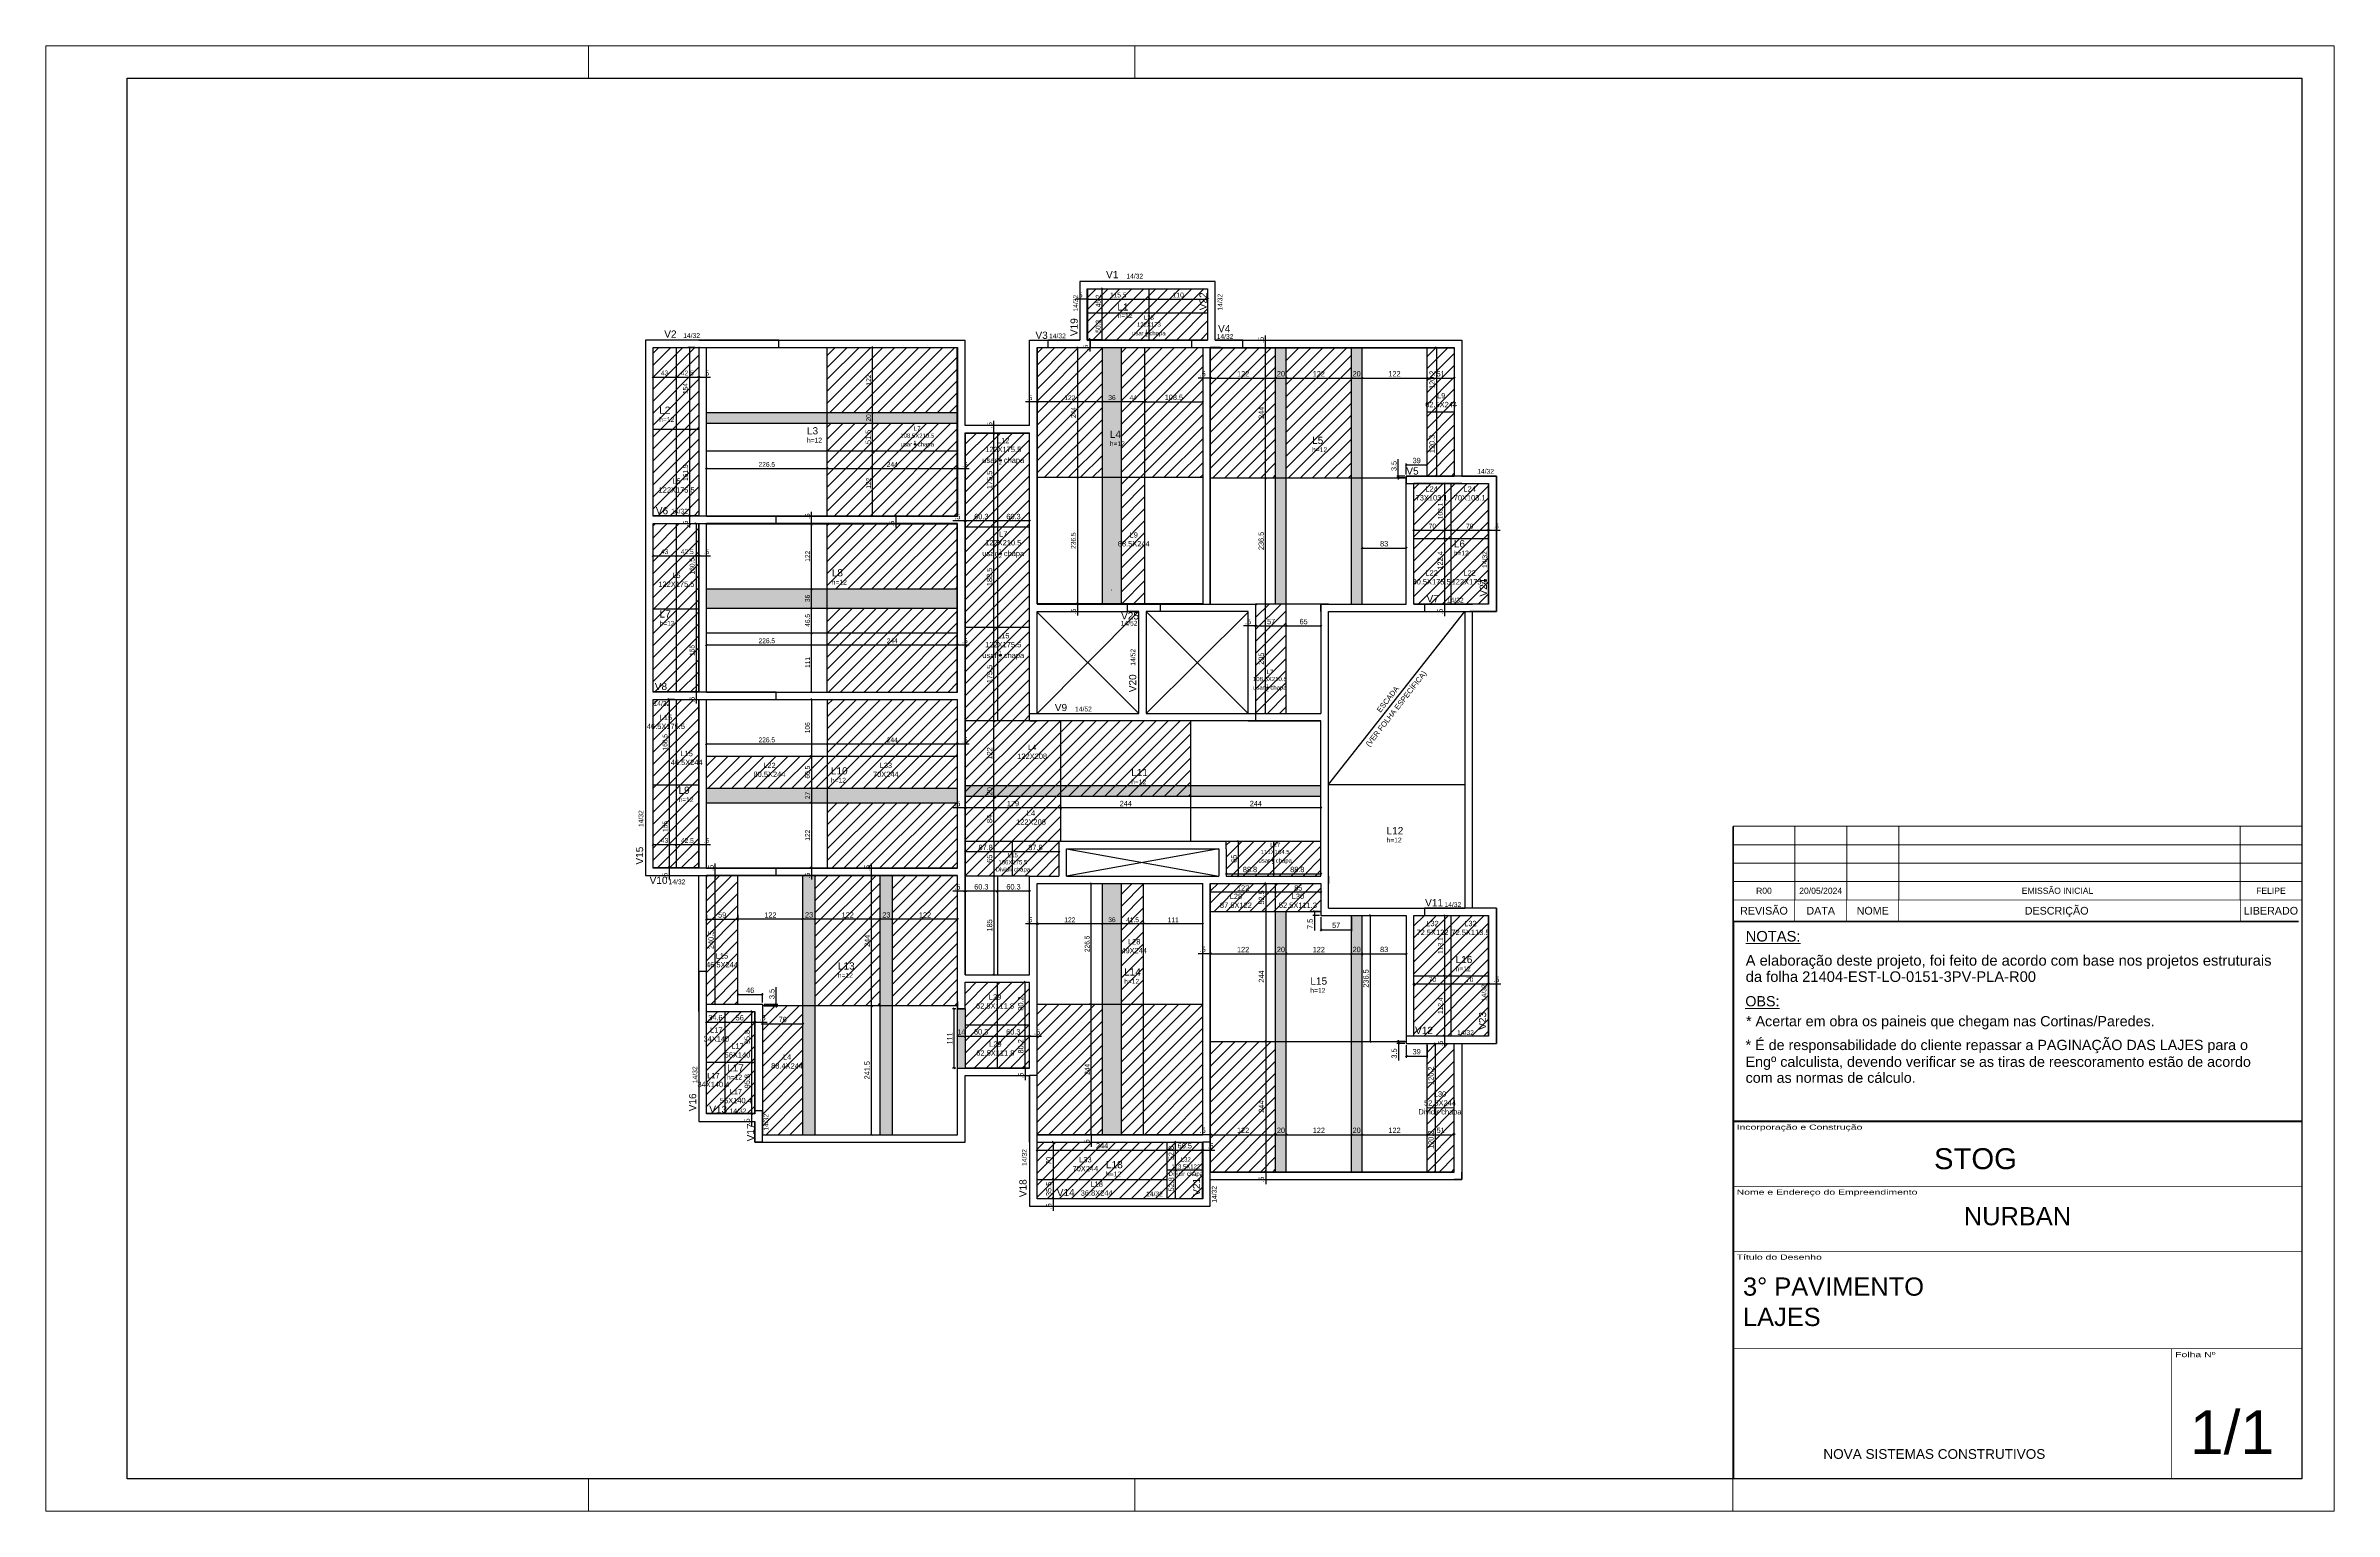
# Model space of a CAD drawing. Header units: millimetres. Extents: x 2431 to 6723, y 622 to 3369.
import ezdxf
from ezdxf.enums import TextEntityAlignment as Align

# ---------------------------------------------------------------- set-up
doc = ezdxf.new("R2010")
doc.units = ezdxf.units.MM
for name, color, linetype in [('10', 252, 'Continuous'), ('9', 8, 'Continuous'), ('AUX00', 7, 'Continuous'), ('COTA', 241, 'Continuous'), ('ES-VIGA', 3, 'Continuous'), ('L-D', 2, 'Continuous'), ('L-N', 4, 'Continuous'), ('Painéis', 200, 'Continuous'), ('VIG-D', 2, 'Continuous'), ('VIG-N', 4, 'Continuous')]:
    doc.layers.add(name, color=color, linetype=linetype)
for name, color, linetype, lineweight in [('CARIMBO', 255, 'Continuous', 9), ('FOLHA', 255, 'Continuous', 5), ('Folhas', 255, 'Continuous', 9), ('Hachura', 251, 'Continuous', 9), ('REAPROVEITAMENTO', 251, 'Continuous', 9)]:
    doc.layers.add(name, color=color, linetype=linetype, lineweight=lineweight)
doc.styles.add('ARIAL', font='arial.ttf')
doc.styles.add('COTA TECNICA', font='techl___.ttf', dxfattribs={"height": 10})
doc.styles.add('COTA TECNICA-50', font='techl___.ttf', dxfattribs={"height": 9})
doc.styles.get("Standard").update_dxf_attribs({"font": 'arial.ttf'})
doc.styles.add('Tecnologia', font='')
doc.styles.add('TQS_ARIAL', font='arial.ttf')
doc.styles.add('VERDANA', font='verdana.ttf', dxfattribs={"oblique": 15})
doc.styles.get('Tecnologia').set_extended_font_data('Forgotten Futurist')
doc.dimstyles.new('COTA PAINEL-50', dxfattribs={"dimtxt": 9, "dimasz": 3, "dimexe": 3, "dimexo": 3, "dimgap": 3, "dimtad": 1, "dimdec": 1, "dimzin": 12, "dimdsep": 46, "dimtxsty": 'COTA TECNICA-50', "dimblk1": 'OBLIQUE', "dimblk2": 'OBLIQUE', "dimsah": 1, "dimcen": 0.9, "dimclrd": 4, "dimclre": 4, "dimclrt": 240, "dimadec": 1, "dimazin": 3, "dimtfac": 1, "dimtdec": 1, "dimtmove": 0, "dimatfit": 3, "dimfxl": 1, "dimtolj": 1, "dimtzin": 12, "dimarcsym": 0})
doc.dimstyles.new('PAINEL', dxfattribs={"dimtxt": 10, "dimasz": 3, "dimexe": 3, "dimexo": 3, "dimgap": 3, "dimtad": 1, "dimdec": 1, "dimzin": 12, "dimdsep": 46, "dimtxsty": 'COTA TECNICA', "dimblk1": 'OBLIQUE', "dimblk2": 'OBLIQUE', "dimsah": 1, "dimcen": 0.9, "dimclrd": 4, "dimclre": 4, "dimclrt": 240, "dimadec": 1, "dimazin": 3, "dimtfac": 1, "dimtdec": 1, "dimtmove": 0, "dimatfit": 3, "dimfxl": 1, "dimtolj": 1, "dimtzin": 12, "dimarcsym": 0})

# ---------------------------------------------------------------- blocks, each defined once
blk = doc.blocks.new('Carimbo Laje')
at = {"layer": 'CARIMBO', "color": 30}
for points, const_width in [([(124981.9, 144853.7), (123684.7, 144853.7), (123684.7, 144038.4)], 4.45), ([(123684.7, 144705.5), (124981.9, 144705.5)], 1.48), ([(123684.7, 144557.3), (124981.9, 144557.3)], 1.48), ([(123684.7, 144334.9), (124981.9, 144334.9)], 1.48), ([(124685.4, 144038.4), (124685.4, 144334.9)], 1.48), ([(123684.7, 144038.4), (124981.9, 144038.4)], 1.48)]:
    blk.add_lwpolyline(points, dxfattribs=dict(at, const_width=const_width))
at = {"color": 0, "linetype": 'Continuous', "ltscale": 5, "style": 'ARIAL'}
blk.add_text('NOVA SISTEMAS CONSTRUTIVOS', height=22.118, dxfattribs=at).set_placement((123890.4, 144083.7))
at = {"color": 7, "style": 'ARIAL'}
blk.add_attdef('INCORPORAÇÃO_E_CONTRUÇÃO', text='', height=45.7, dxfattribs=at).set_placement((124364.7, 144777.9), align=Align.MIDDLE_CENTER)
blk.add_attdef('NOME_DA_OBRA', text='', height=41.5, dxfattribs=at).set_placement((124333.3, 144616.6), align=Align.CENTER)
for tag, p in [('PAVIMENTO', (123706.9, 144455.9)), ('TIPO_DE_PROJETO', (123706.9, 144386.8))]:
    blk.add_attdef(tag, p, '', height=41.5, dxfattribs=at)
at = {"color": 7, "style": 'ARIAL', "oblique": 10}
blk.add_attdef('FOLHA_Nº', text='', height=111.2, dxfattribs=at).set_placement((124832.8, 144149.1), align=Align.CENTER)
at = {"layer": 'CARIMBO', "color": 7, "style": 'VERDANA'}
blk.add_attdef('ENDEREÇO', text='', height=14.8, dxfattribs=at).set_placement((124333.3, 144572.1), align=Align.CENTER)
at = {"layer": 'Folhas', "style": 'Tecnologia', "width": 1.5}
for s, p in [('Incorporação e Construção', (123692.5, 144846.3)), ('Nome e Endereço do Empreendimento', (123692.5, 144698.1)), ('Título do Desenho', (123692.5, 144549.8)), ('Folha Nº', (124693.1, 144327.5))]:
    blk.add_text(s, height=11.86, dxfattribs=at).set_placement(p, align=Align.TOP_LEFT)
blk = doc.blocks.new('Revisão Carimbo')
at = {"color": 30}
for p, q in [((0, 155), (925, 155)), ((100, 35), (100, 155)), ((184.66, 35), (184.66, 155)), ((269.32, 35), (269.32, 155)), ((825, 35), (825, 155)), ((0, 125), (925, 125)), ((0, 95), (925, 95)), ((0, 65), (925, 65))]:
    blk.add_line(p, q, dxfattribs=at)
for points, const_width in [([(0, 0), (0, 155)], 3), ([(0, 0), (920, 0)], 3), ([(0, 35), (925, 35)], 1), ([(100, 35), (100, 0)], 1), ([(184.66, 35), (184.66, 0)], 1), ([(269.32, 35), (269.32, 0)], 1), ([(825, 35), (825, 0)], 1)]:
    blk.add_lwpolyline(points, dxfattribs=dict(at, const_width=const_width))
at = {"color": 7, "style": 'ARIAL'}
for s, p in [('REVISÃO', (50, 17.5)), ('DATA', (142.33, 17.5)), ('NOME', (226.99, 17.5)), ('DESCRIÇÃO', (526.27, 17.5)), ('LIBERADO', (875, 17.5))]:
    blk.add_text(s, height=12.5, dxfattribs=at).set_placement(p, align=Align.MIDDLE_CENTER)
at = {"layer": 'CARIMBO', "color": 7, "style": 'ARIAL'}
for tag, p in [('REVISÃO_03', (50, 140)), ('REVISÃO_02', (50, 110)), ('DATA', (142.33, 140)), ('DATA', (142.33, 110)), ('NOME', (226.99, 140)), ('NOME', (226.99, 110)), ('LIBERADO', (875, 140)), ('LIBERADO', (875, 110)), ('REVISÃO_01', (50, 80)), ('DATA', (142.33, 80)), ('NOME', (226.99, 80)), ('LIBERADO', (875, 80)), ('REVISÃO_00', (50, 50)), ('DATA', (142.33, 50)), ('NOME', (226.99, 50)), ('LIBERADO', (875, 50))]:
    blk.add_attdef(tag, text='', height=10, dxfattribs=at).set_placement(p, align=Align.MIDDLE_CENTER)
for p in [(279.32, 140), (279.32, 110), (279.32, 80), (279.32, 50)]:
    blk.add_attdef('DESCRIÇÃO', text='', height=10, dxfattribs=at).set_placement(p, align=Align.MIDDLE_LEFT)
blk = doc.blocks.new('_Oblique')
at = {"color": 0, "linetype": 'ByBlock', "lineweight": -2}
blk.add_line((-0.5, -0.5), (0.5, 0.5), dxfattribs=at)
blk = doc.blocks.new('*D122')
at = {"layer": 'COTA', "color": 4, "lineweight": -2, "transparency": 16777216}
for p, q in [((4365.6, 2803.7), (4365.6, 2559.7)), ((4363.2, 2559.7), (4362.6, 2559.7))]:
    blk.add_line(p, q, dxfattribs=at)
at = {"layer": 'Defpoints', "color": 0, "transparency": 16777216}
for p in [(4365.6, 2803.7), (4365.6, 2559.7), (4366.2, 2559.7)]:
    blk.add_point(p, dxfattribs=at)
at = {"layer": 'COTA', "color": 4, "lineweight": -2, "transparency": 16777216, "xscale": 3, "yscale": 3, "zscale": 3}
for p, rotation in [((4365.6, 2803.7), 90), ((4365.6, 2559.7), 270)]:
    blk.add_blockref('_Oblique', p, dxfattribs=dict(at, rotation=rotation))
at = {"layer": 'COTA', "color": 240, "transparency": 16777216, "insert": (4358, 2681.7), "char_height": 9, "attachment_point": 5, "rotation": 90, "style": 'COTA TECNICA-50'}
blk.add_mtext('\\A1;244', dxfattribs=at)
blk = doc.blocks.new('*D123')
at = {"layer": 'COTA', "color": 4, "lineweight": -2, "transparency": 16777216}
for p, q in [((4365.6, 2559.7), (4365.6, 2323.2)), ((4367.9, 2323.2), (4362.6, 2323.2))]:
    blk.add_line(p, q, dxfattribs=at)
at = {"layer": 'Defpoints', "color": 0, "transparency": 16777216}
for p in [(4365.6, 2559.7), (4365.6, 2323.2), (4370.9, 2323.2)]:
    blk.add_point(p, dxfattribs=at)
at = {"layer": 'COTA', "color": 4, "lineweight": -2, "transparency": 16777216, "xscale": 3, "yscale": 3, "zscale": 3}
for p, rotation in [((4365.6, 2559.7), 90), ((4365.6, 2323.2), 270)]:
    blk.add_blockref('_Oblique', p, dxfattribs=dict(at, rotation=rotation))
at = {"layer": 'COTA', "color": 240, "transparency": 16777216, "insert": (4357.9, 2441.5), "char_height": 9, "attachment_point": 5, "rotation": 90, "style": 'COTA TECNICA-50'}
blk.add_mtext('\\A1;236.5', dxfattribs=at)
blk = doc.blocks.new('*D4')
at = {"layer": 'COTA', "color": 4, "lineweight": -2, "transparency": 16777216}
blk.add_line((4492.2, 2702), (4448.2, 2702), dxfattribs=at)
at = {"layer": 'Defpoints', "color": 0, "transparency": 16777216}
for p in [(4448.2, 2702), (4448.2, 2702), (4492.2, 2702)]:
    blk.add_point(p, dxfattribs=at)
at = {"layer": 'COTA', "color": 4, "lineweight": -2, "transparency": 16777216, "xscale": 3, "yscale": 3, "zscale": 3, "rotation": 180}
blk.add_blockref('_Oblique', (4448.2, 2702), dxfattribs=at)
at = {"layer": 'COTA', "color": 4, "lineweight": -2, "transparency": 16777216, "xscale": 3, "yscale": 3, "zscale": 3}
blk.add_blockref('_Oblique', (4492.2, 2702), dxfattribs=at)
at = {"layer": 'COTA', "color": 240, "transparency": 16777216, "insert": (4470.2, 2709.6), "char_height": 9, "attachment_point": 5, "style": 'COTA TECNICA-50'}
blk.add_mtext('\\A1;44', dxfattribs=at)
blk = doc.blocks.new('*D5')
at = {"layer": 'COTA', "color": 4, "lineweight": -2, "transparency": 16777216}
blk.add_line((4448.2, 2702), (4412.2, 2702), dxfattribs=at)
at = {"layer": 'Defpoints', "color": 0, "transparency": 16777216}
for p in [(4412.2, 2702), (4412.2, 2702), (4448.2, 2702)]:
    blk.add_point(p, dxfattribs=at)
at = {"layer": 'COTA', "color": 4, "lineweight": -2, "transparency": 16777216, "xscale": 3, "yscale": 3, "zscale": 3, "rotation": 180}
blk.add_blockref('_Oblique', (4412.2, 2702), dxfattribs=at)
at = {"layer": 'COTA', "color": 4, "lineweight": -2, "transparency": 16777216, "xscale": 3, "yscale": 3, "zscale": 3}
blk.add_blockref('_Oblique', (4448.2, 2702), dxfattribs=at)
at = {"layer": 'COTA', "color": 240, "transparency": 16777216, "insert": (4430.2, 2709.7), "char_height": 9, "attachment_point": 5, "style": 'COTA TECNICA-50'}
blk.add_mtext('\\A1;36', dxfattribs=at)
blk = doc.blocks.new('*D6')
at = {"layer": 'COTA', "color": 4, "lineweight": -2, "transparency": 16777216}
blk.add_line((4412.2, 2702), (4290.2, 2702), dxfattribs=at)
at = {"layer": 'Defpoints', "color": 0, "transparency": 16777216}
for p in [(4290.2, 2702), (4290.2, 2702), (4412.2, 2702)]:
    blk.add_point(p, dxfattribs=at)
at = {"layer": 'COTA', "color": 4, "lineweight": -2, "transparency": 16777216, "xscale": 3, "yscale": 3, "zscale": 3, "rotation": 180}
blk.add_blockref('_Oblique', (4290.2, 2702), dxfattribs=at)
at = {"layer": 'COTA', "color": 4, "lineweight": -2, "transparency": 16777216, "xscale": 3, "yscale": 3, "zscale": 3}
blk.add_blockref('_Oblique', (4412.2, 2702), dxfattribs=at)
at = {"layer": 'COTA', "color": 240, "transparency": 16777216, "insert": (4351.2, 2709.6), "char_height": 9, "attachment_point": 5, "style": 'COTA TECNICA-50'}
blk.add_mtext('\\A1;122', dxfattribs=at)
blk = doc.blocks.new('*D7')
at = {"layer": 'COTA', "color": 4, "lineweight": -2, "transparency": 16777216}
for p, q in [((4289.7, 2702), (4268.1, 2702)), ((4290.2, 2702), (4289.7, 2702)), ((4290.2, 2702), (4293.2, 2702))]:
    blk.add_line(p, q, dxfattribs=at)
at = {"layer": 'Defpoints', "color": 0, "transparency": 16777216}
for p in [(4289.7, 2702), (4289.7, 2702), (4290.2, 2702)]:
    blk.add_point(p, dxfattribs=at)
at = {"layer": 'COTA', "color": 4, "lineweight": -2, "transparency": 16777216, "xscale": 3, "yscale": 3, "zscale": 3}
blk.add_blockref('_Oblique', (4289.7, 2702), dxfattribs=at)
at = {"layer": 'COTA', "color": 4, "lineweight": -2, "transparency": 16777216, "xscale": 3, "yscale": 3, "zscale": 3, "rotation": 180}
blk.add_blockref('_Oblique', (4290.2, 2702), dxfattribs=at)
at = {"layer": 'COTA', "color": 240, "transparency": 16777216, "insert": (4275.9, 2709.6), "char_height": 9, "attachment_point": 5, "style": 'COTA TECNICA-50'}
blk.add_mtext('\\A1;.5', dxfattribs=at)
blk = doc.blocks.new('*D8')
at = {"layer": 'COTA', "color": 4, "lineweight": -2, "transparency": 16777216}
for p, q in [((4365.6, 2323.2), (4365.6, 2326.2)), ((4365.6, 2323.2), (4365.6, 2322.7)), ((4365.6, 2322.7), (4365.6, 2301.1))]:
    blk.add_line(p, q, dxfattribs=at)
at = {"layer": 'Defpoints', "color": 0, "transparency": 16777216}
for p in [(4365.6, 2323.2), (4365.6, 2322.7), (4365.6, 2322.7)]:
    blk.add_point(p, dxfattribs=at)
at = {"layer": 'COTA', "color": 4, "lineweight": -2, "transparency": 16777216, "xscale": 3, "yscale": 3, "zscale": 3}
for p, rotation in [((4365.6, 2323.2), 270), ((4365.6, 2322.7), 90)]:
    blk.add_blockref('_Oblique', p, dxfattribs=dict(at, rotation=rotation))
at = {"layer": 'COTA', "color": 240, "transparency": 16777216, "insert": (4358, 2308.9), "char_height": 9, "attachment_point": 5, "rotation": 90, "style": 'COTA TECNICA-50'}
blk.add_mtext('\\A1;.5', dxfattribs=at)
blk = doc.blocks.new('*D124')
at = {"layer": 'COTA', "color": 4, "lineweight": -2, "transparency": 16777216}
for p, q in [((4390, 1572.2), (4388.3, 1572.2)), ((4391.3, 1328.2), (4391.3, 1572.2))]:
    blk.add_line(p, q, dxfattribs=at)
at = {"layer": 'Defpoints', "color": 0, "transparency": 16777216}
for p in [(4391.3, 1572.2), (4393, 1572.2), (4391.3, 1328.2)]:
    blk.add_point(p, dxfattribs=at)
at = {"layer": 'COTA', "color": 4, "lineweight": -2, "transparency": 16777216, "xscale": 3, "yscale": 3, "zscale": 3}
for p, rotation in [((4391.3, 1572.2), 90), ((4391.3, 1328.2), 270)]:
    blk.add_blockref('_Oblique', p, dxfattribs=dict(at, rotation=rotation))
at = {"layer": 'COTA', "color": 240, "transparency": 16777216, "insert": (4383.7, 1450.2), "char_height": 9, "attachment_point": 5, "rotation": 90, "style": 'COTA TECNICA-50'}
blk.add_mtext('\\A1;244', dxfattribs=at)
blk = doc.blocks.new('*D9')
at = {"layer": 'COTA', "color": 4, "lineweight": -2, "transparency": 16777216}
blk.add_line((4391.3, 1572.2), (4391.3, 1798.7), dxfattribs=at)
at = {"layer": 'Defpoints', "color": 0, "transparency": 16777216}
for p in [(4391.3, 1798.7), (4391.3, 1798.7), (4391.3, 1572.2)]:
    blk.add_point(p, dxfattribs=at)
at = {"layer": 'COTA', "color": 4, "lineweight": -2, "transparency": 16777216, "xscale": 3, "yscale": 3, "zscale": 3}
for p, rotation in [((4391.3, 1798.7), 90), ((4391.3, 1572.2), 270)]:
    blk.add_blockref('_Oblique', p, dxfattribs=dict(at, rotation=rotation))
at = {"layer": 'COTA', "color": 240, "transparency": 16777216, "insert": (4383.7, 1685.5), "char_height": 9, "attachment_point": 5, "rotation": 90, "style": 'COTA TECNICA-50'}
blk.add_mtext('\\A1;226.5', dxfattribs=at)
blk = doc.blocks.new('*D10')
at = {"layer": 'COTA', "color": 4, "lineweight": -2, "transparency": 16777216}
blk.add_line((4600.7, 1723), (4489.7, 1723), dxfattribs=at)
at = {"layer": 'Defpoints', "color": 0, "transparency": 16777216}
for p in [(4489.7, 1723), (4489.7, 1723), (4600.7, 1723)]:
    blk.add_point(p, dxfattribs=at)
at = {"layer": 'COTA', "color": 4, "lineweight": -2, "transparency": 16777216, "xscale": 3, "yscale": 3, "zscale": 3, "rotation": 180}
blk.add_blockref('_Oblique', (4489.7, 1723), dxfattribs=at)
at = {"layer": 'COTA', "color": 4, "lineweight": -2, "transparency": 16777216, "xscale": 3, "yscale": 3, "zscale": 3}
blk.add_blockref('_Oblique', (4600.7, 1723), dxfattribs=at)
at = {"layer": 'COTA', "color": 240, "transparency": 16777216, "insert": (4545.2, 1730.6), "char_height": 9, "attachment_point": 5, "style": 'COTA TECNICA-50'}
blk.add_mtext('\\A1;111', dxfattribs=at)
blk = doc.blocks.new('*D11')
at = {"layer": 'COTA', "color": 4, "lineweight": -2, "transparency": 16777216}
blk.add_line((4489.7, 1723), (4448.2, 1723), dxfattribs=at)
at = {"layer": 'Defpoints', "color": 0, "transparency": 16777216}
for p in [(4448.2, 1723), (4448.2, 1723), (4489.7, 1723)]:
    blk.add_point(p, dxfattribs=at)
at = {"layer": 'COTA', "color": 4, "lineweight": -2, "transparency": 16777216, "xscale": 3, "yscale": 3, "zscale": 3, "rotation": 180}
blk.add_blockref('_Oblique', (4448.2, 1723), dxfattribs=at)
at = {"layer": 'COTA', "color": 4, "lineweight": -2, "transparency": 16777216, "xscale": 3, "yscale": 3, "zscale": 3}
blk.add_blockref('_Oblique', (4489.7, 1723), dxfattribs=at)
at = {"layer": 'COTA', "color": 240, "transparency": 16777216, "insert": (4468.9, 1730.6), "char_height": 9, "attachment_point": 5, "style": 'COTA TECNICA-50'}
blk.add_mtext('\\A1;41.5', dxfattribs=at)
blk = doc.blocks.new('*D12')
at = {"layer": 'COTA', "color": 4, "lineweight": -2, "transparency": 16777216}
blk.add_line((4448.2, 1723), (4412.2, 1723), dxfattribs=at)
at = {"layer": 'Defpoints', "color": 0, "transparency": 16777216}
for p in [(4412.2, 1723), (4412.2, 1723), (4448.2, 1723)]:
    blk.add_point(p, dxfattribs=at)
at = {"layer": 'COTA', "color": 4, "lineweight": -2, "transparency": 16777216, "xscale": 3, "yscale": 3, "zscale": 3, "rotation": 180}
blk.add_blockref('_Oblique', (4412.2, 1723), dxfattribs=at)
at = {"layer": 'COTA', "color": 4, "lineweight": -2, "transparency": 16777216, "xscale": 3, "yscale": 3, "zscale": 3}
blk.add_blockref('_Oblique', (4448.2, 1723), dxfattribs=at)
at = {"layer": 'COTA', "color": 240, "transparency": 16777216, "insert": (4430.2, 1730.7), "char_height": 9, "attachment_point": 5, "style": 'COTA TECNICA-50'}
blk.add_mtext('\\A1;36', dxfattribs=at)
blk = doc.blocks.new('*D13')
at = {"layer": 'COTA', "color": 4, "lineweight": -2, "transparency": 16777216}
blk.add_line((4412.2, 1723), (4290.2, 1723), dxfattribs=at)
at = {"layer": 'Defpoints', "color": 0, "transparency": 16777216}
for p in [(4290.2, 1723), (4290.2, 1723), (4412.2, 1723)]:
    blk.add_point(p, dxfattribs=at)
at = {"layer": 'COTA', "color": 4, "lineweight": -2, "transparency": 16777216, "xscale": 3, "yscale": 3, "zscale": 3, "rotation": 180}
blk.add_blockref('_Oblique', (4290.2, 1723), dxfattribs=at)
at = {"layer": 'COTA', "color": 4, "lineweight": -2, "transparency": 16777216, "xscale": 3, "yscale": 3, "zscale": 3}
blk.add_blockref('_Oblique', (4412.2, 1723), dxfattribs=at)
at = {"layer": 'COTA', "color": 240, "transparency": 16777216, "insert": (4351.2, 1730.6), "char_height": 9, "attachment_point": 5, "style": 'COTA TECNICA-50'}
blk.add_mtext('\\A1;122', dxfattribs=at)
blk = doc.blocks.new('*D14')
at = {"layer": 'COTA', "color": 4, "lineweight": -2, "transparency": 16777216}
for p, q in [((4289.7, 1723), (4268.1, 1723)), ((4290.2, 1723), (4289.7, 1723)), ((4290.2, 1723), (4293.2, 1723))]:
    blk.add_line(p, q, dxfattribs=at)
at = {"layer": 'Defpoints', "color": 0, "transparency": 16777216}
for p in [(4289.7, 1723), (4289.7, 1723), (4290.2, 1723)]:
    blk.add_point(p, dxfattribs=at)
at = {"layer": 'COTA', "color": 4, "lineweight": -2, "transparency": 16777216, "xscale": 3, "yscale": 3, "zscale": 3}
blk.add_blockref('_Oblique', (4289.7, 1723), dxfattribs=at)
at = {"layer": 'COTA', "color": 4, "lineweight": -2, "transparency": 16777216, "xscale": 3, "yscale": 3, "zscale": 3, "rotation": 180}
blk.add_blockref('_Oblique', (4290.2, 1723), dxfattribs=at)
at = {"layer": 'COTA', "color": 240, "transparency": 16777216, "insert": (4275.9, 1730.6), "char_height": 9, "attachment_point": 5, "style": 'COTA TECNICA-50'}
blk.add_mtext('\\A1;.5', dxfattribs=at)
blk = doc.blocks.new('*D15')
at = {"layer": 'COTA', "color": 4, "lineweight": -2, "transparency": 16777216}
blk.add_line((3669.7, 2246.1), (3896.2, 2246.1), dxfattribs=at)
at = {"layer": 'Defpoints', "color": 0, "transparency": 16777216}
for p in [(3669.7, 2246.1), (3896.2, 2246.1), (3896.2, 2246.1)]:
    blk.add_point(p, dxfattribs=at)
at = {"layer": 'COTA', "color": 4, "lineweight": -2, "transparency": 16777216, "xscale": 3, "yscale": 3, "zscale": 3, "rotation": 180}
blk.add_blockref('_Oblique', (3669.7, 2246.1), dxfattribs=at)
at = {"layer": 'COTA', "color": 4, "lineweight": -2, "transparency": 16777216, "xscale": 3, "yscale": 3, "zscale": 3}
blk.add_blockref('_Oblique', (3896.2, 2246.1), dxfattribs=at)
at = {"layer": 'COTA', "color": 240, "transparency": 16777216, "insert": (3782.9, 2253.7), "char_height": 9, "attachment_point": 5, "style": 'COTA TECNICA-50'}
blk.add_mtext('\\A1;226.5', dxfattribs=at)
blk = doc.blocks.new('*D16')
at = {"layer": 'COTA', "color": 4, "lineweight": -2, "transparency": 16777216}
blk.add_line((3896.2, 2246.1), (4140.2, 2246.1), dxfattribs=at)
at = {"layer": 'Defpoints', "color": 0, "transparency": 16777216}
for p in [(3896.2, 2246.1), (4140.2, 2246.1), (4140.2, 2246.1)]:
    blk.add_point(p, dxfattribs=at)
at = {"layer": 'COTA', "color": 4, "lineweight": -2, "transparency": 16777216, "xscale": 3, "yscale": 3, "zscale": 3, "rotation": 180}
blk.add_blockref('_Oblique', (3896.2, 2246.1), dxfattribs=at)
at = {"layer": 'COTA', "color": 4, "lineweight": -2, "transparency": 16777216, "xscale": 3, "yscale": 3, "zscale": 3}
blk.add_blockref('_Oblique', (4140.2, 2246.1), dxfattribs=at)
at = {"layer": 'COTA', "color": 240, "transparency": 16777216, "insert": (4018.2, 2253.7), "char_height": 9, "attachment_point": 5, "style": 'COTA TECNICA-50'}
blk.add_mtext('\\A1;244', dxfattribs=at)
blk = doc.blocks.new('*D17')
at = {"layer": 'COTA', "color": 4, "lineweight": -2, "transparency": 16777216}
for p, q in [((4140.2, 2246.1), (4137.2, 2246.1)), ((4140.2, 2246.1), (4140.7, 2246.1)), ((4140.7, 2246.1), (4162.3, 2246.1))]:
    blk.add_line(p, q, dxfattribs=at)
at = {"layer": 'Defpoints', "color": 0, "transparency": 16777216}
for p in [(4140.2, 2246.1), (4140.7, 2246.1), (4140.7, 2246.1)]:
    blk.add_point(p, dxfattribs=at)
at = {"layer": 'COTA', "color": 4, "lineweight": -2, "transparency": 16777216, "xscale": 3, "yscale": 3, "zscale": 3}
blk.add_blockref('_Oblique', (4140.2, 2246.1), dxfattribs=at)
at = {"layer": 'COTA', "color": 4, "lineweight": -2, "transparency": 16777216, "xscale": 3, "yscale": 3, "zscale": 3, "rotation": 180}
blk.add_blockref('_Oblique', (4140.7, 2246.1), dxfattribs=at)
at = {"layer": 'COTA', "color": 240, "transparency": 16777216, "insert": (4154.5, 2253.7), "char_height": 9, "attachment_point": 5, "style": 'COTA TECNICA-50'}
blk.add_mtext('\\A1;.5', dxfattribs=at)
blk = doc.blocks.new('*D125')
at = {"layer": 'COTA', "color": 4, "lineweight": -2, "transparency": 16777216}
for p, q in [((3864, 2268.7), (3869.9, 2268.7)), ((3866.9, 2157.7), (3866.9, 2268.7))]:
    blk.add_line(p, q, dxfattribs=at)
at = {"layer": 'Defpoints', "color": 0, "transparency": 16777216}
for p in [(3861, 2268.7), (3866.9, 2268.7), (3866.9, 2157.7)]:
    blk.add_point(p, dxfattribs=at)
at = {"layer": 'COTA', "color": 4, "lineweight": -2, "transparency": 16777216, "xscale": 3, "yscale": 3, "zscale": 3}
for p, rotation in [((3866.9, 2268.7), 90), ((3866.9, 2157.7), 270)]:
    blk.add_blockref('_Oblique', p, dxfattribs=dict(at, rotation=rotation))
at = {"layer": 'COTA', "color": 240, "transparency": 16777216, "insert": (3859.4, 2213.2), "char_height": 9, "attachment_point": 5, "rotation": 90, "style": 'COTA TECNICA-50'}
blk.add_mtext('\\A1;111', dxfattribs=at)
blk = doc.blocks.new('*D18')
at = {"layer": 'COTA', "color": 4, "lineweight": -2, "transparency": 16777216}
blk.add_line((3866.9, 2268.7), (3866.9, 2315.2), dxfattribs=at)
at = {"layer": 'Defpoints', "color": 0, "transparency": 16777216}
for p in [(3866.9, 2315.2), (3866.9, 2315.2), (3866.9, 2268.7)]:
    blk.add_point(p, dxfattribs=at)
at = {"layer": 'COTA', "color": 4, "lineweight": -2, "transparency": 16777216, "xscale": 3, "yscale": 3, "zscale": 3}
for p, rotation in [((3866.9, 2315.2), 90), ((3866.9, 2268.7), 270)]:
    blk.add_blockref('_Oblique', p, dxfattribs=dict(at, rotation=rotation))
at = {"layer": 'COTA', "color": 240, "transparency": 16777216, "insert": (3859.3, 2292), "char_height": 9, "attachment_point": 5, "rotation": 90, "style": 'COTA TECNICA-50'}
blk.add_mtext('\\A1;46.5', dxfattribs=at)
blk = doc.blocks.new('*D126')
at = {"layer": 'COTA', "color": 4, "lineweight": -2, "transparency": 16777216}
for p, q in [((3864, 2351.2), (3869.9, 2351.2)), ((3866.9, 2315.2), (3866.9, 2351.2))]:
    blk.add_line(p, q, dxfattribs=at)
at = {"layer": 'Defpoints', "color": 0, "transparency": 16777216}
for p in [(3861, 2351.2), (3866.9, 2351.2), (3866.9, 2315.2)]:
    blk.add_point(p, dxfattribs=at)
at = {"layer": 'COTA', "color": 4, "lineweight": -2, "transparency": 16777216, "xscale": 3, "yscale": 3, "zscale": 3}
for p, rotation in [((3866.9, 2351.2), 90), ((3866.9, 2315.2), 270)]:
    blk.add_blockref('_Oblique', p, dxfattribs=dict(at, rotation=rotation))
at = {"layer": 'COTA', "color": 240, "transparency": 16777216, "insert": (3859.2, 2333.2), "char_height": 9, "attachment_point": 5, "rotation": 90, "style": 'COTA TECNICA-50'}
blk.add_mtext('\\A1;36', dxfattribs=at)
blk = doc.blocks.new('*D127')
at = {"layer": 'COTA', "color": 4, "lineweight": -2, "transparency": 16777216}
for p, q in [((3864, 2473.2), (3869.9, 2473.2)), ((3866.9, 2351.2), (3866.9, 2473.2))]:
    blk.add_line(p, q, dxfattribs=at)
at = {"layer": 'Defpoints', "color": 0, "transparency": 16777216}
for p in [(3861, 2473.2), (3866.9, 2473.2), (3866.9, 2351.2)]:
    blk.add_point(p, dxfattribs=at)
at = {"layer": 'COTA', "color": 4, "lineweight": -2, "transparency": 16777216, "xscale": 3, "yscale": 3, "zscale": 3}
for p, rotation in [((3866.9, 2473.2), 90), ((3866.9, 2351.2), 270)]:
    blk.add_blockref('_Oblique', p, dxfattribs=dict(at, rotation=rotation))
at = {"layer": 'COTA', "color": 240, "transparency": 16777216, "insert": (3859.4, 2412.2), "char_height": 9, "attachment_point": 5, "rotation": 90, "style": 'COTA TECNICA-50'}
blk.add_mtext('\\A1;122', dxfattribs=at)
blk = doc.blocks.new('*D19')
at = {"layer": 'COTA', "color": 4, "lineweight": -2, "transparency": 16777216}
for p, q in [((3866.9, 2473.7), (3866.9, 2495.3)), ((3866.9, 2473.2), (3866.9, 2473.7)), ((3866.9, 2473.2), (3866.9, 2470.2))]:
    blk.add_line(p, q, dxfattribs=at)
at = {"layer": 'Defpoints', "color": 0, "transparency": 16777216}
for p in [(3866.9, 2473.7), (3866.9, 2473.7), (3866.9, 2473.2)]:
    blk.add_point(p, dxfattribs=at)
at = {"layer": 'COTA', "color": 4, "lineweight": -2, "transparency": 16777216, "xscale": 3, "yscale": 3, "zscale": 3}
for p, rotation in [((3866.9, 2473.7), 270), ((3866.9, 2473.2), 90)]:
    blk.add_blockref('_Oblique', p, dxfattribs=dict(at, rotation=rotation))
at = {"layer": 'COTA', "color": 240, "transparency": 16777216, "insert": (3859.3, 2487.5), "char_height": 9, "attachment_point": 5, "rotation": 90, "style": 'COTA TECNICA-50'}
blk.add_mtext('\\A1;.5', dxfattribs=at)
blk = doc.blocks.new('*D20')
at = {"layer": 'COTA', "color": 4, "lineweight": -2, "transparency": 16777216}
for p, q in [((4391.3, 1328.2), (4391.3, 1331.2)), ((4391.3, 1328.2), (4391.3, 1327.7)), ((4391.3, 1327.7), (4391.3, 1305.1))]:
    blk.add_line(p, q, dxfattribs=at)
at = {"layer": 'Defpoints', "color": 0, "transparency": 16777216}
for p in [(4391.3, 1328.2), (4391.3, 1327.7), (4391.3, 1327.7)]:
    blk.add_point(p, dxfattribs=at)
at = {"layer": 'COTA', "color": 4, "lineweight": -2, "transparency": 16777216, "xscale": 3, "yscale": 3, "zscale": 3}
for p, rotation in [((4391.3, 1328.2), 270), ((4391.3, 1327.7), 90)]:
    blk.add_blockref('_Oblique', p, dxfattribs=dict(at, rotation=rotation))
at = {"layer": 'COTA', "color": 240, "transparency": 16777216, "insert": (4383.2, 1313.4), "char_height": 10, "attachment_point": 5, "rotation": 90, "style": 'COTA TECNICA'}
blk.add_mtext('\\A1;.5', dxfattribs=at)
blk = doc.blocks.new('*D21')
at = {"layer": 'COTA', "color": 4, "lineweight": -2, "transparency": 16777216}
blk.add_line((4996.2, 2461.2), (5066.2, 2461.2), dxfattribs=at)
at = {"layer": 'Defpoints', "color": 0, "transparency": 16777216}
for p in [(4996.2, 2461.2), (5066.2, 2461.2), (5066.2, 2461.2)]:
    blk.add_point(p, dxfattribs=at)
at = {"layer": 'COTA', "color": 4, "lineweight": -2, "transparency": 16777216, "xscale": 3, "yscale": 3, "zscale": 3, "rotation": 180}
blk.add_blockref('_Oblique', (4996.2, 2461.2), dxfattribs=at)
at = {"layer": 'COTA', "color": 4, "lineweight": -2, "transparency": 16777216, "xscale": 3, "yscale": 3, "zscale": 3}
blk.add_blockref('_Oblique', (5066.2, 2461.2), dxfattribs=at)
at = {"layer": 'COTA', "color": 240, "transparency": 16777216, "insert": (5031.2, 2468.8), "char_height": 9, "attachment_point": 5, "style": 'COTA TECNICA-50'}
blk.add_mtext('\\A1;70', dxfattribs=at)
blk = doc.blocks.new('*D128')
at = {"layer": 'COTA', "color": 4, "lineweight": -2, "transparency": 16777216}
for p, q in [((5066.2, 2461.2), (5136.2, 2461.2)), ((5136.2, 2454.2), (5136.2, 2464.2))]:
    blk.add_line(p, q, dxfattribs=at)
at = {"layer": 'Defpoints', "color": 0, "transparency": 16777216}
for p in [(5066.2, 2461.2), (5136.2, 2461.2), (5136.2, 2451.2)]:
    blk.add_point(p, dxfattribs=at)
at = {"layer": 'COTA', "color": 4, "lineweight": -2, "transparency": 16777216, "xscale": 3, "yscale": 3, "zscale": 3, "rotation": 180}
blk.add_blockref('_Oblique', (5066.2, 2461.2), dxfattribs=at)
at = {"layer": 'COTA', "color": 4, "lineweight": -2, "transparency": 16777216, "xscale": 3, "yscale": 3, "zscale": 3}
blk.add_blockref('_Oblique', (5136.2, 2461.2), dxfattribs=at)
at = {"layer": 'COTA', "color": 240, "transparency": 16777216, "insert": (5101.2, 2468.8), "char_height": 9, "attachment_point": 5, "style": 'COTA TECNICA-50'}
blk.add_mtext('\\A1;70', dxfattribs=at)
blk = doc.blocks.new('*D22')
at = {"layer": 'COTA', "color": 4, "lineweight": -2, "transparency": 16777216}
for p, q in [((5136.2, 2461.2), (5133.2, 2461.2)), ((5136.2, 2461.2), (5136.7, 2461.2)), ((5136.7, 2461.2), (5158.3, 2461.2))]:
    blk.add_line(p, q, dxfattribs=at)
at = {"layer": 'Defpoints', "color": 0, "transparency": 16777216}
for p in [(5136.2, 2461.2), (5136.7, 2461.2), (5136.7, 2461.2)]:
    blk.add_point(p, dxfattribs=at)
at = {"layer": 'COTA', "color": 4, "lineweight": -2, "transparency": 16777216, "xscale": 3, "yscale": 3, "zscale": 3}
blk.add_blockref('_Oblique', (5136.2, 2461.2), dxfattribs=at)
at = {"layer": 'COTA', "color": 4, "lineweight": -2, "transparency": 16777216, "xscale": 3, "yscale": 3, "zscale": 3, "rotation": 180}
blk.add_blockref('_Oblique', (5136.7, 2461.2), dxfattribs=at)
at = {"layer": 'COTA', "color": 240, "transparency": 16777216, "insert": (5150.5, 2468.8), "char_height": 9, "attachment_point": 5, "style": 'COTA TECNICA-50'}
blk.add_mtext('\\A1;.5', dxfattribs=at)
blk = doc.blocks.new('*D23')
at = {"layer": 'COTA', "color": 4, "lineweight": -2, "transparency": 16777216}
blk.add_line((5053.9, 2548.7), (5053.9, 2445.7), dxfattribs=at)
at = {"layer": 'Defpoints', "color": 0, "transparency": 16777216}
for p in [(5053.9, 2548.7), (5053.9, 2445.7), (5053.9, 2445.7)]:
    blk.add_point(p, dxfattribs=at)
at = {"layer": 'COTA', "color": 4, "lineweight": -2, "transparency": 16777216, "xscale": 3, "yscale": 3, "zscale": 3}
for p, rotation in [((5053.9, 2548.7), 90), ((5053.9, 2445.7), 270)]:
    blk.add_blockref('_Oblique', p, dxfattribs=dict(at, rotation=rotation))
at = {"layer": 'COTA', "color": 240, "transparency": 16777216, "insert": (5046.2, 2497.2), "char_height": 9, "attachment_point": 5, "rotation": 90, "style": 'COTA TECNICA-50'}
blk.add_mtext('\\A1;103.1', dxfattribs=at)
blk = doc.blocks.new('*D24')
at = {"layer": 'COTA', "color": 4, "lineweight": -2, "transparency": 16777216}
blk.add_line((4412.1, 2818.2), (4412.1, 2868.5), dxfattribs=at)
at = {"layer": 'Defpoints', "color": 0, "transparency": 16777216}
for p in [(4412.1, 2868.5), (4412.1, 2868.5), (4412.1, 2818.2)]:
    blk.add_point(p, dxfattribs=at)
at = {"layer": 'COTA', "color": 4, "lineweight": -2, "transparency": 16777216, "xscale": 3, "yscale": 3, "zscale": 3}
for p, rotation in [((4412.1, 2868.5), 90), ((4412.1, 2818.2), 270)]:
    blk.add_blockref('_Oblique', p, dxfattribs=dict(at, rotation=rotation))
at = {"layer": 'COTA', "color": 240, "transparency": 16777216, "insert": (4404.4, 2843.3), "char_height": 9, "attachment_point": 5, "rotation": 90, "style": 'COTA TECNICA-50'}
blk.add_mtext('\\A1;50.3', dxfattribs=at)
blk = doc.blocks.new('*D25')
at = {"layer": 'COTA', "color": 4, "lineweight": -2, "transparency": 16777216}
for p, q in [((4384.2, 2894.5), (4499.7, 2894.5)), ((4499.7, 2897), (4499.7, 2897.5))]:
    blk.add_line(p, q, dxfattribs=at)
at = {"layer": 'Defpoints', "color": 0, "transparency": 16777216}
for p in [(4384.2, 2894.5), (4499.7, 2894.5), (4499.7, 2894)]:
    blk.add_point(p, dxfattribs=at)
at = {"layer": 'COTA', "color": 4, "lineweight": -2, "transparency": 16777216, "xscale": 3, "yscale": 3, "zscale": 3, "rotation": 180}
blk.add_blockref('_Oblique', (4384.2, 2894.5), dxfattribs=at)
at = {"layer": 'COTA', "color": 4, "lineweight": -2, "transparency": 16777216, "xscale": 3, "yscale": 3, "zscale": 3}
blk.add_blockref('_Oblique', (4499.7, 2894.5), dxfattribs=at)
at = {"layer": 'COTA', "color": 240, "transparency": 16777216, "insert": (4441.9, 2902.1), "char_height": 9, "attachment_point": 5, "style": 'COTA TECNICA-50'}
blk.add_mtext('\\A1;115.5', dxfattribs=at)
blk = doc.blocks.new('*D26')
at = {"layer": 'COTA', "color": 4, "lineweight": -2, "transparency": 16777216}
blk.add_line((4499.7, 2894.5), (4609.7, 2894.5), dxfattribs=at)
at = {"layer": 'Defpoints', "color": 0, "transparency": 16777216}
for p in [(4499.7, 2894.5), (4609.7, 2894.5), (4609.7, 2894.5)]:
    blk.add_point(p, dxfattribs=at)
at = {"layer": 'COTA', "color": 4, "lineweight": -2, "transparency": 16777216, "xscale": 3, "yscale": 3, "zscale": 3, "rotation": 180}
blk.add_blockref('_Oblique', (4499.7, 2894.5), dxfattribs=at)
at = {"layer": 'COTA', "color": 4, "lineweight": -2, "transparency": 16777216, "xscale": 3, "yscale": 3, "zscale": 3}
blk.add_blockref('_Oblique', (4609.7, 2894.5), dxfattribs=at)
at = {"layer": 'COTA', "color": 240, "transparency": 16777216, "insert": (4554.7, 2902.1), "char_height": 9, "attachment_point": 5, "style": 'COTA TECNICA-50'}
blk.add_mtext('\\A1;110', dxfattribs=at)
blk = doc.blocks.new('*D27')
at = {"layer": 'COTA', "color": 4, "lineweight": -2, "transparency": 16777216}
for p, q in [((4409.1, 2818.2), (4385.5, 2818.2)), ((4409.1, 2817.7), (4385.5, 2817.7)), ((4388.5, 2818.2), (4388.5, 2821.2)), ((4388.5, 2818.2), (4388.5, 2817.7)), ((4388.5, 2817.7), (4388.5, 2796.1))]:
    blk.add_line(p, q, dxfattribs=at)
at = {"layer": 'Defpoints', "color": 0, "transparency": 16777216}
for p in [(4388.5, 2817.7), (4412.1, 2818.2), (4412.1, 2817.7)]:
    blk.add_point(p, dxfattribs=at)
at = {"layer": 'COTA', "color": 4, "lineweight": -2, "transparency": 16777216, "xscale": 3, "yscale": 3, "zscale": 3}
for p, rotation in [((4388.5, 2818.2), 270), ((4388.5, 2817.7), 90)]:
    blk.add_blockref('_Oblique', p, dxfattribs=dict(at, rotation=rotation))
at = {"layer": 'COTA', "color": 240, "transparency": 16777216, "insert": (4380.9, 2803.9), "char_height": 9, "attachment_point": 5, "rotation": 90, "style": 'COTA TECNICA-50'}
blk.add_mtext('\\A1;.5', dxfattribs=at)
blk = doc.blocks.new('*D28')
at = {"layer": 'COTA', "color": 4, "lineweight": -2, "transparency": 16777216}
for p, q in [((4383.7, 2894.5), (4362.1, 2894.5)), ((4384.2, 2894.5), (4383.7, 2894.5)), ((4384.2, 2894.5), (4387.2, 2894.5))]:
    blk.add_line(p, q, dxfattribs=at)
at = {"layer": 'Defpoints', "color": 0, "transparency": 16777216}
for p in [(4383.7, 2894.5), (4383.7, 2894.5), (4384.2, 2894.5)]:
    blk.add_point(p, dxfattribs=at)
at = {"layer": 'COTA', "color": 4, "lineweight": -2, "transparency": 16777216, "xscale": 3, "yscale": 3, "zscale": 3}
blk.add_blockref('_Oblique', (4383.7, 2894.5), dxfattribs=at)
at = {"layer": 'COTA', "color": 4, "lineweight": -2, "transparency": 16777216, "xscale": 3, "yscale": 3, "zscale": 3, "rotation": 180}
blk.add_blockref('_Oblique', (4384.2, 2894.5), dxfattribs=at)
at = {"layer": 'COTA', "color": 240, "transparency": 16777216, "insert": (4369.9, 2902.1), "char_height": 9, "attachment_point": 5, "style": 'COTA TECNICA-50'}
blk.add_mtext('\\A1;.5', dxfattribs=at)
blk = doc.blocks.new('*D29')
at = {"layer": 'COTA', "color": 4, "lineweight": -2, "transparency": 16777216}
blk.add_line((4412.1, 2868.5), (4412.1, 2913.7), dxfattribs=at)
at = {"layer": 'Defpoints', "color": 0, "transparency": 16777216}
for p in [(4412.1, 2913.7), (4412.1, 2913.7), (4412.1, 2868.5)]:
    blk.add_point(p, dxfattribs=at)
at = {"layer": 'COTA', "color": 4, "lineweight": -2, "transparency": 16777216, "xscale": 3, "yscale": 3, "zscale": 3}
for p, rotation in [((4412.1, 2913.7), 90), ((4412.1, 2868.5), 270)]:
    blk.add_blockref('_Oblique', p, dxfattribs=dict(at, rotation=rotation))
at = {"layer": 'COTA', "color": 240, "transparency": 16777216, "insert": (4404.5, 2891.1), "char_height": 9, "attachment_point": 5, "rotation": 90, "style": 'COTA TECNICA-50'}
blk.add_mtext('\\A1;45.2', dxfattribs=at)
blk = doc.blocks.new('*D30')
at = {"layer": 'COTA', "color": 4, "lineweight": -2, "transparency": 16777216}
blk.add_line((4319.9, 1313.7), (4319.9, 1243.7), dxfattribs=at)
at = {"layer": 'Defpoints', "color": 0, "transparency": 16777216}
for p in [(4319.9, 1313.7), (4319.9, 1243.7), (4319.9, 1243.7)]:
    blk.add_point(p, dxfattribs=at)
at = {"layer": 'COTA', "color": 4, "lineweight": -2, "transparency": 16777216, "xscale": 3, "yscale": 3, "zscale": 3}
for p, rotation in [((4319.9, 1313.7), 90), ((4319.9, 1243.7), 270)]:
    blk.add_blockref('_Oblique', p, dxfattribs=dict(at, rotation=rotation))
at = {"layer": 'COTA', "color": 240, "transparency": 16777216, "insert": (4311.8, 1278.7), "char_height": 10, "attachment_point": 5, "rotation": 90, "style": 'COTA TECNICA'}
blk.add_mtext('\\A1;70', dxfattribs=at)
blk = doc.blocks.new('*D31')
at = {"layer": 'COTA', "color": 4, "lineweight": -2, "transparency": 16777216}
for p, q in [((4319.9, 1243.7), (4319.9, 1208.2)), ((4322.9, 1243.7), (4322.9, 1243.7)), ((4322.9, 1208.2), (4322.9, 1208.2))]:
    blk.add_line(p, q, dxfattribs=at)
at = {"layer": 'Defpoints', "color": 0, "transparency": 16777216}
for p in [(4319.9, 1243.7), (4319.9, 1208.2), (4319.9, 1208.2)]:
    blk.add_point(p, dxfattribs=at)
at = {"layer": 'COTA', "color": 4, "lineweight": -2, "transparency": 16777216, "xscale": 3, "yscale": 3, "zscale": 3}
for p, rotation in [((4319.9, 1243.7), 90), ((4319.9, 1208.2), 270)]:
    blk.add_blockref('_Oblique', p, dxfattribs=dict(at, rotation=rotation))
at = {"layer": 'COTA', "color": 240, "transparency": 16777216, "insert": (4311.7, 1226), "char_height": 10, "attachment_point": 5, "rotation": 90, "style": 'COTA TECNICA'}
blk.add_mtext('\\A1;35.5', dxfattribs=at)
blk = doc.blocks.new('*D129')
at = {"layer": 'COTA', "color": 4, "lineweight": -2, "transparency": 16777216}
for p, q in [((4289.7, 1298.9), (4533.7, 1298.9)), ((4289.7, 1297.7), (4289.7, 1295.9)), ((4533.7, 1296.7), (4533.7, 1301.9))]:
    blk.add_line(p, q, dxfattribs=at)
at = {"layer": 'Defpoints', "color": 0, "transparency": 16777216}
for p in [(4289.7, 1300.7), (4533.7, 1298.9), (4533.7, 1293.7)]:
    blk.add_point(p, dxfattribs=at)
at = {"layer": 'COTA', "color": 4, "lineweight": -2, "transparency": 16777216, "xscale": 3, "yscale": 3, "zscale": 3, "rotation": 180}
blk.add_blockref('_Oblique', (4289.7, 1298.9), dxfattribs=at)
at = {"layer": 'COTA', "color": 4, "lineweight": -2, "transparency": 16777216, "xscale": 3, "yscale": 3, "zscale": 3}
blk.add_blockref('_Oblique', (4533.7, 1298.9), dxfattribs=at)
at = {"layer": 'COTA', "color": 240, "transparency": 16777216, "insert": (4411.7, 1307), "char_height": 10, "attachment_point": 5, "style": 'COTA TECNICA'}
blk.add_mtext('\\A1;244', dxfattribs=at)
blk = doc.blocks.new('*D130')
at = {"layer": 'COTA', "color": 4, "lineweight": -2, "transparency": 16777216}
for p, q in [((4533.7, 1298.9), (4600.2, 1298.9)), ((4533.7, 1296.3), (4533.7, 1295.9)), ((4600.2, 1301.9), (4600.2, 1295.9))]:
    blk.add_line(p, q, dxfattribs=at)
at = {"layer": 'Defpoints', "color": 0, "transparency": 16777216}
for p in [(4533.7, 1299.3), (4600.2, 1304.9), (4600.2, 1298.9)]:
    blk.add_point(p, dxfattribs=at)
at = {"layer": 'COTA', "color": 4, "lineweight": -2, "transparency": 16777216, "xscale": 3, "yscale": 3, "zscale": 3, "rotation": 180}
blk.add_blockref('_Oblique', (4533.7, 1298.9), dxfattribs=at)
at = {"layer": 'COTA', "color": 4, "lineweight": -2, "transparency": 16777216, "xscale": 3, "yscale": 3, "zscale": 3}
blk.add_blockref('_Oblique', (4600.2, 1298.9), dxfattribs=at)
at = {"layer": 'COTA', "color": 240, "transparency": 16777216, "insert": (4566.9, 1307), "char_height": 10, "attachment_point": 5, "style": 'COTA TECNICA'}
blk.add_mtext('\\A1;66.5', dxfattribs=at)
blk = doc.blocks.new('*D32')
at = {"layer": 'COTA', "color": 4, "lineweight": -2, "transparency": 16777216}
for p, q in [((4600.2, 1298.9), (4597.2, 1298.9)), ((4600.2, 1298.9), (4600.7, 1298.9)), ((4600.7, 1298.9), (4623.3, 1298.9))]:
    blk.add_line(p, q, dxfattribs=at)
at = {"layer": 'Defpoints', "color": 0, "transparency": 16777216}
for p in [(4600.2, 1298.9), (4600.7, 1298.9), (4600.7, 1298.9)]:
    blk.add_point(p, dxfattribs=at)
at = {"layer": 'COTA', "color": 4, "lineweight": -2, "transparency": 16777216, "xscale": 3, "yscale": 3, "zscale": 3}
blk.add_blockref('_Oblique', (4600.2, 1298.9), dxfattribs=at)
at = {"layer": 'COTA', "color": 4, "lineweight": -2, "transparency": 16777216, "xscale": 3, "yscale": 3, "zscale": 3, "rotation": 180}
blk.add_blockref('_Oblique', (4600.7, 1298.9), dxfattribs=at)
at = {"layer": 'COTA', "color": 240, "transparency": 16777216, "insert": (4615, 1307), "char_height": 10, "attachment_point": 5, "style": 'COTA TECNICA'}
blk.add_mtext('\\A1;.5', dxfattribs=at)
blk = doc.blocks.new('*D33')
at = {"layer": 'COTA', "color": 4, "lineweight": -2, "transparency": 16777216}
for p, q in [((4319.9, 1208.2), (4319.9, 1211.2)), ((4319.9, 1208.2), (4319.9, 1207.7)), ((4319.9, 1207.7), (4319.9, 1185.1)), ((4322.9, 1208.2), (4322.9, 1208.2)), ((4322.9, 1207.7), (4322.9, 1207.7))]:
    blk.add_line(p, q, dxfattribs=at)
at = {"layer": 'Defpoints', "color": 0, "transparency": 16777216}
for p in [(4319.9, 1208.2), (4319.9, 1207.7), (4319.9, 1207.7)]:
    blk.add_point(p, dxfattribs=at)
at = {"layer": 'COTA', "color": 4, "lineweight": -2, "transparency": 16777216, "xscale": 3, "yscale": 3, "zscale": 3}
for p, rotation in [((4319.9, 1208.2), 270), ((4319.9, 1207.7), 90)]:
    blk.add_blockref('_Oblique', p, dxfattribs=dict(at, rotation=rotation))
at = {"layer": 'COTA', "color": 240, "transparency": 16777216, "insert": (4311.8, 1193.4), "char_height": 10, "attachment_point": 5, "rotation": 90, "style": 'COTA TECNICA'}
blk.add_mtext('\\A1;.5', dxfattribs=at)
blk = doc.blocks.new('*D34')
at = {"layer": 'COTA', "color": 4, "lineweight": -2, "transparency": 16777216}
blk.add_line((4549.6, 1208.2), (4549.6, 1260.9), dxfattribs=at)
at = {"layer": 'Defpoints', "color": 0, "transparency": 16777216}
for p in [(4549.6, 1260.9), (4549.6, 1260.9), (4549.6, 1208.2)]:
    blk.add_point(p, dxfattribs=at)
at = {"layer": 'COTA', "color": 4, "lineweight": -2, "transparency": 16777216, "xscale": 3, "yscale": 3, "zscale": 3}
for p, rotation in [((4549.6, 1260.9), 90), ((4549.6, 1208.2), 270)]:
    blk.add_blockref('_Oblique', p, dxfattribs=dict(at, rotation=rotation))
at = {"layer": 'COTA', "color": 240, "transparency": 16777216, "insert": (4541.5, 1234.6), "char_height": 10, "attachment_point": 5, "rotation": 90, "style": 'COTA TECNICA'}
blk.add_mtext('\\A1;52.8', dxfattribs=at)
blk = doc.blocks.new('*D131')
at = {"layer": 'COTA', "color": 4, "lineweight": -2, "transparency": 16777216}
for p, q in [((5053.9, 1625.7), (5053.9, 1513.2)), ((5051.2, 1513.2), (5050.9, 1513.2))]:
    blk.add_line(p, q, dxfattribs=at)
at = {"layer": 'Defpoints', "color": 0, "transparency": 16777216}
for p in [(5053.9, 1625.7), (5053.9, 1513.2), (5054.2, 1513.2)]:
    blk.add_point(p, dxfattribs=at)
at = {"layer": 'COTA', "color": 4, "lineweight": -2, "transparency": 16777216, "xscale": 3, "yscale": 3, "zscale": 3}
for p, rotation in [((5053.9, 1625.7), 90), ((5053.9, 1513.2), 270)]:
    blk.add_blockref('_Oblique', p, dxfattribs=dict(at, rotation=rotation))
at = {"layer": 'COTA', "color": 240, "transparency": 16777216, "insert": (5046.3, 1569.4), "char_height": 9, "attachment_point": 5, "rotation": 90, "style": 'COTA TECNICA-50'}
blk.add_mtext('\\A1;112.4', dxfattribs=at)
blk = doc.blocks.new('*D35')
at = {"layer": 'COTA', "color": 4, "lineweight": -2, "transparency": 16777216}
for p, q in [((5053.9, 1513.2), (5053.9, 1516.2)), ((5053.9, 1513.2), (5053.9, 1512.7)), ((5053.9, 1512.7), (5053.9, 1491.1))]:
    blk.add_line(p, q, dxfattribs=at)
at = {"layer": 'Defpoints', "color": 0, "transparency": 16777216}
for p in [(5053.9, 1513.2), (5053.9, 1512.7), (5053.9, 1512.7)]:
    blk.add_point(p, dxfattribs=at)
at = {"layer": 'COTA', "color": 4, "lineweight": -2, "transparency": 16777216, "xscale": 3, "yscale": 3, "zscale": 3}
for p, rotation in [((5053.9, 1513.2), 270), ((5053.9, 1512.7), 90)]:
    blk.add_blockref('_Oblique', p, dxfattribs=dict(at, rotation=rotation))
at = {"layer": 'COTA', "color": 240, "transparency": 16777216, "insert": (5046.3, 1498.9), "char_height": 9, "attachment_point": 5, "rotation": 90, "style": 'COTA TECNICA-50'}
blk.add_mtext('\\A1;.5', dxfattribs=at)
blk = doc.blocks.new('*D36')
at = {"layer": 'COTA', "color": 4, "lineweight": -2, "transparency": 16777216}
blk.add_line((4996.2, 1610.7), (5066.2, 1610.7), dxfattribs=at)
at = {"layer": 'Defpoints', "color": 0, "transparency": 16777216}
for p in [(4996.2, 1610.7), (5066.2, 1610.7), (5066.2, 1610.7)]:
    blk.add_point(p, dxfattribs=at)
at = {"layer": 'COTA', "color": 4, "lineweight": -2, "transparency": 16777216, "xscale": 3, "yscale": 3, "zscale": 3, "rotation": 180}
blk.add_blockref('_Oblique', (4996.2, 1610.7), dxfattribs=at)
at = {"layer": 'COTA', "color": 4, "lineweight": -2, "transparency": 16777216, "xscale": 3, "yscale": 3, "zscale": 3}
blk.add_blockref('_Oblique', (5066.2, 1610.7), dxfattribs=at)
at = {"layer": 'COTA', "color": 240, "transparency": 16777216, "insert": (5031.2, 1618.3), "char_height": 9, "attachment_point": 5, "style": 'COTA TECNICA-50'}
blk.add_mtext('\\A1;70', dxfattribs=at)
blk = doc.blocks.new('*D37')
at = {"layer": 'COTA', "color": 4, "lineweight": -2, "transparency": 16777216}
for p, q in [((5066.2, 1610.7), (5136.2, 1610.7)), ((5136.2, 1607.7), (5136.2, 1607.7))]:
    blk.add_line(p, q, dxfattribs=at)
at = {"layer": 'Defpoints', "color": 0, "transparency": 16777216}
for p in [(5066.2, 1610.7), (5136.2, 1610.7), (5136.2, 1610.7)]:
    blk.add_point(p, dxfattribs=at)
at = {"layer": 'COTA', "color": 4, "lineweight": -2, "transparency": 16777216, "xscale": 3, "yscale": 3, "zscale": 3, "rotation": 180}
blk.add_blockref('_Oblique', (5066.2, 1610.7), dxfattribs=at)
at = {"layer": 'COTA', "color": 4, "lineweight": -2, "transparency": 16777216, "xscale": 3, "yscale": 3, "zscale": 3}
blk.add_blockref('_Oblique', (5136.2, 1610.7), dxfattribs=at)
at = {"layer": 'COTA', "color": 240, "transparency": 16777216, "insert": (5101.2, 1618.3), "char_height": 9, "attachment_point": 5, "style": 'COTA TECNICA-50'}
blk.add_mtext('\\A1;70', dxfattribs=at)
blk = doc.blocks.new('*D38')
at = {"layer": 'COTA', "color": 4, "lineweight": -2, "transparency": 16777216}
blk.add_line((5053.9, 1738.7), (5053.9, 1625.7), dxfattribs=at)
at = {"layer": 'Defpoints', "color": 0, "transparency": 16777216}
for p in [(5053.9, 1738.7), (5053.9, 1625.7), (5053.9, 1625.7)]:
    blk.add_point(p, dxfattribs=at)
at = {"layer": 'COTA', "color": 4, "lineweight": -2, "transparency": 16777216, "xscale": 3, "yscale": 3, "zscale": 3}
for p, rotation in [((5053.9, 1738.7), 90), ((5053.9, 1625.7), 270)]:
    blk.add_blockref('_Oblique', p, dxfattribs=dict(at, rotation=rotation))
at = {"layer": 'COTA', "color": 240, "transparency": 16777216, "insert": (5046.2, 1682.2), "char_height": 9, "attachment_point": 5, "rotation": 90, "style": 'COTA TECNICA-50'}
blk.add_mtext('\\A1;113.1', dxfattribs=at)
blk = doc.blocks.new('*D132')
at = {"layer": 'COTA', "color": 4, "lineweight": -2, "transparency": 16777216}
blk.add_line((5053.9, 2445.7), (5053.9, 2323.2), dxfattribs=at)
at = {"layer": 'Defpoints', "color": 0, "transparency": 16777216}
for p in [(5053.9, 2445.7), (5053.9, 2323.2), (5053.9, 2323.2)]:
    blk.add_point(p, dxfattribs=at)
at = {"layer": 'COTA', "color": 4, "lineweight": -2, "transparency": 16777216, "xscale": 3, "yscale": 3, "zscale": 3}
for p, rotation in [((5053.9, 2445.7), 90), ((5053.9, 2323.2), 270)]:
    blk.add_blockref('_Oblique', p, dxfattribs=dict(at, rotation=rotation))
at = {"layer": 'COTA', "color": 240, "transparency": 16777216, "insert": (5045.8, 2404.5), "char_height": 10, "attachment_point": 5, "rotation": 90, "style": 'COTA TECNICA'}
blk.add_mtext('\\A1;122.4', dxfattribs=at)
blk = doc.blocks.new('*D39')
at = {"layer": 'COTA', "color": 4, "lineweight": -2, "transparency": 16777216}
for p, q in [((5053.9, 2323.2), (5053.9, 2326.2)), ((5053.9, 2323.2), (5053.9, 2322.7)), ((5053.9, 2322.7), (5053.9, 2300.1))]:
    blk.add_line(p, q, dxfattribs=at)
at = {"layer": 'Defpoints', "color": 0, "transparency": 16777216}
for p in [(5053.9, 2323.2), (5053.9, 2322.7), (5053.9, 2322.7)]:
    blk.add_point(p, dxfattribs=at)
at = {"layer": 'COTA', "color": 4, "lineweight": -2, "transparency": 16777216, "xscale": 3, "yscale": 3, "zscale": 3}
for p, rotation in [((5053.9, 2323.2), 270), ((5053.9, 2322.7), 90)]:
    blk.add_blockref('_Oblique', p, dxfattribs=dict(at, rotation=rotation))
at = {"layer": 'COTA', "color": 240, "transparency": 16777216, "insert": (5045.8, 2308.4), "char_height": 10, "attachment_point": 5, "rotation": 90, "style": 'COTA TECNICA'}
blk.add_mtext('\\A1;.5', dxfattribs=at)
blk = doc.blocks.new('*D40')
at = {"layer": 'COTA', "color": 4, "lineweight": -2, "transparency": 16777216}
blk.add_line((3981.4, 2488.2), (3981.4, 2610.2), dxfattribs=at)
at = {"layer": 'Defpoints', "color": 0, "transparency": 16777216}
for p in [(3981.4, 2610.2), (3981.4, 2610.2), (3981.4, 2488.2)]:
    blk.add_point(p, dxfattribs=at)
at = {"layer": 'COTA', "color": 4, "lineweight": -2, "transparency": 16777216, "xscale": 3, "yscale": 3, "zscale": 3}
for p, rotation in [((3981.4, 2610.2), 90), ((3981.4, 2488.2), 270)]:
    blk.add_blockref('_Oblique', p, dxfattribs=dict(at, rotation=rotation))
at = {"layer": 'COTA', "color": 240, "transparency": 16777216, "insert": (3973.8, 2549.2), "char_height": 9, "attachment_point": 5, "rotation": 90, "style": 'COTA TECNICA-50'}
blk.add_mtext('\\A1;122', dxfattribs=at)
blk = doc.blocks.new('*D41')
at = {"layer": 'COTA', "color": 4, "lineweight": -2, "transparency": 16777216}
blk.add_line((3981.4, 2661.7), (3981.4, 2681.7), dxfattribs=at)
at = {"layer": 'Defpoints', "color": 0, "transparency": 16777216}
for p in [(3981.4, 2681.7), (3981.4, 2681.7), (3981.4, 2661.7)]:
    blk.add_point(p, dxfattribs=at)
at = {"layer": 'COTA', "color": 4, "lineweight": -2, "transparency": 16777216, "xscale": 3, "yscale": 3, "zscale": 3}
for p, rotation in [((3981.4, 2681.7), 90), ((3981.4, 2661.7), 270)]:
    blk.add_blockref('_Oblique', p, dxfattribs=dict(at, rotation=rotation))
at = {"layer": 'COTA', "color": 240, "transparency": 16777216, "insert": (3973.8, 2671.7), "char_height": 9, "attachment_point": 5, "rotation": 90, "style": 'COTA TECNICA-50'}
blk.add_mtext('\\A1;20', dxfattribs=at)
blk = doc.blocks.new('*D42')
at = {"layer": 'COTA', "color": 4, "lineweight": -2, "transparency": 16777216}
blk.add_line((3981.4, 2681.7), (3981.4, 2803.7), dxfattribs=at)
at = {"layer": 'Defpoints', "color": 0, "transparency": 16777216}
for p in [(3981.4, 2803.7), (3981.4, 2803.7), (3981.4, 2681.7)]:
    blk.add_point(p, dxfattribs=at)
at = {"layer": 'COTA', "color": 4, "lineweight": -2, "transparency": 16777216, "xscale": 3, "yscale": 3, "zscale": 3}
for p, rotation in [((3981.4, 2803.7), 90), ((3981.4, 2681.7), 270)]:
    blk.add_blockref('_Oblique', p, dxfattribs=dict(at, rotation=rotation))
at = {"layer": 'COTA', "color": 240, "transparency": 16777216, "insert": (3973.8, 2742.7), "char_height": 9, "attachment_point": 5, "rotation": 90, "style": 'COTA TECNICA-50'}
blk.add_mtext('\\A1;122', dxfattribs=at)
blk = doc.blocks.new('*D43')
at = {"layer": 'COTA', "color": 4, "lineweight": -2, "transparency": 16777216}
for p, q in [((4024.8, 2488.2), (4024.8, 2491.2)), ((3984.4, 2488.2), (4027.8, 2488.2)), ((3984.4, 2487.7), (4027.8, 2487.7)), ((4024.8, 2488.2), (4024.8, 2487.7)), ((4024.8, 2487.7), (4024.8, 2466.1))]:
    blk.add_line(p, q, dxfattribs=at)
at = {"layer": 'Defpoints', "color": 0, "transparency": 16777216}
for p in [(3981.4, 2488.2), (3981.4, 2487.7), (4024.8, 2487.7)]:
    blk.add_point(p, dxfattribs=at)
at = {"layer": 'COTA', "color": 4, "lineweight": -2, "transparency": 16777216, "xscale": 3, "yscale": 3, "zscale": 3}
for p, rotation in [((4024.8, 2488.2), 270), ((4024.8, 2487.7), 90)]:
    blk.add_blockref('_Oblique', p, dxfattribs=dict(at, rotation=rotation))
at = {"layer": 'COTA', "color": 240, "transparency": 16777216, "insert": (4017.2, 2473.9), "char_height": 9, "attachment_point": 5, "rotation": 90, "style": 'COTA TECNICA-50'}
blk.add_mtext('\\A1;.5', dxfattribs=at)
blk = doc.blocks.new('*D133')
at = {"layer": 'COTA', "color": 4, "lineweight": -2, "transparency": 16777216}
blk.add_line((3669.7, 2576.8), (3896.2, 2576.8), dxfattribs=at)
at = {"layer": 'Defpoints', "color": 0, "transparency": 16777216}
for p in [(3669.7, 2576.8), (3896.2, 2576.8), (3896.2, 2576.8)]:
    blk.add_point(p, dxfattribs=at)
at = {"layer": 'COTA', "color": 4, "lineweight": -2, "transparency": 16777216, "xscale": 3, "yscale": 3, "zscale": 3, "rotation": 180}
blk.add_blockref('_Oblique', (3669.7, 2576.8), dxfattribs=at)
at = {"layer": 'COTA', "color": 4, "lineweight": -2, "transparency": 16777216, "xscale": 3, "yscale": 3, "zscale": 3}
blk.add_blockref('_Oblique', (3896.2, 2576.8), dxfattribs=at)
at = {"layer": 'COTA', "color": 240, "transparency": 16777216, "insert": (3782.9, 2584.4), "char_height": 9, "attachment_point": 5, "style": 'COTA TECNICA-50'}
blk.add_mtext('\\A1;226.5', dxfattribs=at)
blk = doc.blocks.new('*D134')
at = {"layer": 'COTA', "color": 4, "lineweight": -2, "transparency": 16777216}
blk.add_line((3896.2, 2576.8), (4140.2, 2576.8), dxfattribs=at)
at = {"layer": 'Defpoints', "color": 0, "transparency": 16777216}
for p in [(3896.2, 2576.8), (4140.2, 2576.8), (4140.2, 2576.8)]:
    blk.add_point(p, dxfattribs=at)
at = {"layer": 'COTA', "color": 4, "lineweight": -2, "transparency": 16777216, "xscale": 3, "yscale": 3, "zscale": 3, "rotation": 180}
blk.add_blockref('_Oblique', (3896.2, 2576.8), dxfattribs=at)
at = {"layer": 'COTA', "color": 4, "lineweight": -2, "transparency": 16777216, "xscale": 3, "yscale": 3, "zscale": 3}
blk.add_blockref('_Oblique', (4140.2, 2576.8), dxfattribs=at)
at = {"layer": 'COTA', "color": 240, "transparency": 16777216, "insert": (4018.2, 2584.3), "char_height": 9, "attachment_point": 5, "style": 'COTA TECNICA-50'}
blk.add_mtext('\\A1;244', dxfattribs=at)
blk = doc.blocks.new('*D44')
at = {"layer": 'COTA', "color": 4, "lineweight": -2, "transparency": 16777216}
for p, q in [((4140.2, 2576.8), (4137.2, 2576.8)), ((4140.2, 2576.8), (4140.7, 2576.8)), ((4140.7, 2576.8), (4162.3, 2576.8))]:
    blk.add_line(p, q, dxfattribs=at)
at = {"layer": 'Defpoints', "color": 0, "transparency": 16777216}
for p in [(4140.2, 2576.8), (4140.7, 2576.8), (4140.7, 2576.8)]:
    blk.add_point(p, dxfattribs=at)
at = {"layer": 'COTA', "color": 4, "lineweight": -2, "transparency": 16777216, "xscale": 3, "yscale": 3, "zscale": 3}
blk.add_blockref('_Oblique', (4140.2, 2576.8), dxfattribs=at)
at = {"layer": 'COTA', "color": 4, "lineweight": -2, "transparency": 16777216, "xscale": 3, "yscale": 3, "zscale": 3, "rotation": 180}
blk.add_blockref('_Oblique', (4140.7, 2576.8), dxfattribs=at)
at = {"layer": 'COTA', "color": 240, "transparency": 16777216, "insert": (4154.5, 2584.4), "char_height": 9, "attachment_point": 5, "style": 'COTA TECNICA-50'}
blk.add_mtext('\\A1;.5', dxfattribs=at)
blk = doc.blocks.new('*D45')
at = {"layer": 'COTA', "color": 4, "lineweight": -2, "transparency": 16777216}
blk.add_line((3981.4, 2610.2), (3981.4, 2661.7), dxfattribs=at)
at = {"layer": 'Defpoints', "color": 0, "transparency": 16777216}
for p in [(3981.4, 2661.7), (3981.4, 2661.7), (3981.4, 2610.2)]:
    blk.add_point(p, dxfattribs=at)
at = {"layer": 'COTA', "color": 4, "lineweight": -2, "transparency": 16777216, "xscale": 3, "yscale": 3, "zscale": 3}
for p, rotation in [((3981.4, 2661.7), 90), ((3981.4, 2610.2), 270)]:
    blk.add_blockref('_Oblique', p, dxfattribs=dict(at, rotation=rotation))
at = {"layer": 'COTA', "color": 240, "transparency": 16777216, "insert": (3973.2, 2636), "char_height": 10, "attachment_point": 5, "rotation": 90, "style": 'COTA TECNICA'}
blk.add_mtext('\\A1;51.5', dxfattribs=at)
blk = doc.blocks.new('*D46')
at = {"layer": 'COTA', "color": 4, "lineweight": -2, "transparency": 16777216}
blk.add_line((3896.2, 2060.3), (4140.2, 2060.3), dxfattribs=at)
at = {"layer": 'Defpoints', "color": 0, "transparency": 16777216}
for p in [(3896.2, 2060.3), (4140.2, 2060.3), (4140.2, 2060.3)]:
    blk.add_point(p, dxfattribs=at)
at = {"layer": 'COTA', "color": 4, "lineweight": -2, "transparency": 16777216, "xscale": 3, "yscale": 3, "zscale": 3, "rotation": 180}
blk.add_blockref('_Oblique', (3896.2, 2060.3), dxfattribs=at)
at = {"layer": 'COTA', "color": 4, "lineweight": -2, "transparency": 16777216, "xscale": 3, "yscale": 3, "zscale": 3}
blk.add_blockref('_Oblique', (4140.2, 2060.3), dxfattribs=at)
at = {"layer": 'COTA', "color": 240, "transparency": 16777216, "insert": (4018.2, 2067.9), "char_height": 9, "attachment_point": 5, "style": 'COTA TECNICA-50'}
blk.add_mtext('\\A1;244', dxfattribs=at)
blk = doc.blocks.new('*D47')
at = {"layer": 'COTA', "color": 4, "lineweight": -2, "transparency": 16777216}
for p, q in [((4140.2, 2060.3), (4137.2, 2060.3)), ((4140.2, 2060.3), (4140.7, 2060.3)), ((4140.7, 2060.3), (4162.3, 2060.3))]:
    blk.add_line(p, q, dxfattribs=at)
at = {"layer": 'Defpoints', "color": 0, "transparency": 16777216}
for p in [(4140.2, 2060.3), (4140.7, 2060.3), (4140.7, 2060.3)]:
    blk.add_point(p, dxfattribs=at)
at = {"layer": 'COTA', "color": 4, "lineweight": -2, "transparency": 16777216, "xscale": 3, "yscale": 3, "zscale": 3}
blk.add_blockref('_Oblique', (4140.2, 2060.3), dxfattribs=at)
at = {"layer": 'COTA', "color": 4, "lineweight": -2, "transparency": 16777216, "xscale": 3, "yscale": 3, "zscale": 3, "rotation": 180}
blk.add_blockref('_Oblique', (4140.7, 2060.3), dxfattribs=at)
at = {"layer": 'COTA', "color": 240, "transparency": 16777216, "insert": (4154.5, 2067.9), "char_height": 9, "attachment_point": 5, "style": 'COTA TECNICA-50'}
blk.add_mtext('\\A1;.5', dxfattribs=at)
blk = doc.blocks.new('*D48')
at = {"layer": 'COTA', "color": 4, "lineweight": -2, "transparency": 16777216}
for p, q in [((3866.9, 2143.7), (3866.9, 2037.7)), ((3868, 2037.7), (3863.9, 2037.7))]:
    blk.add_line(p, q, dxfattribs=at)
at = {"layer": 'Defpoints', "color": 0, "transparency": 16777216}
for p in [(3866.9, 2143.7), (3866.9, 2037.7), (3871, 2037.7)]:
    blk.add_point(p, dxfattribs=at)
at = {"layer": 'COTA', "color": 4, "lineweight": -2, "transparency": 16777216, "xscale": 3, "yscale": 3, "zscale": 3}
for p, rotation in [((3866.9, 2143.7), 90), ((3866.9, 2037.7), 270)]:
    blk.add_blockref('_Oblique', p, dxfattribs=dict(at, rotation=rotation))
at = {"layer": 'COTA', "color": 240, "transparency": 16777216, "insert": (3859.3, 2090.7), "char_height": 9, "attachment_point": 5, "rotation": 90, "style": 'COTA TECNICA-50'}
blk.add_mtext('\\A1;106', dxfattribs=at)
blk = doc.blocks.new('*D49')
at = {"layer": 'COTA', "color": 4, "lineweight": -2, "transparency": 16777216}
for p, q in [((3866.9, 2037.7), (3866.9, 1977.2)), ((3868, 1977.2), (3863.9, 1977.2))]:
    blk.add_line(p, q, dxfattribs=at)
at = {"layer": 'Defpoints', "color": 0, "transparency": 16777216}
for p in [(3866.9, 2037.7), (3866.9, 1977.2), (3871, 1977.2)]:
    blk.add_point(p, dxfattribs=at)
at = {"layer": 'COTA', "color": 4, "lineweight": -2, "transparency": 16777216, "xscale": 3, "yscale": 3, "zscale": 3}
for p, rotation in [((3866.9, 2037.7), 90), ((3866.9, 1977.2), 270)]:
    blk.add_blockref('_Oblique', p, dxfattribs=dict(at, rotation=rotation))
at = {"layer": 'COTA', "color": 240, "transparency": 16777216, "insert": (3859.3, 2007.5), "char_height": 9, "attachment_point": 5, "rotation": 90, "style": 'COTA TECNICA-50'}
blk.add_mtext('\\A1;60.5', dxfattribs=at)
blk = doc.blocks.new('*D50')
at = {"layer": 'COTA', "color": 4, "lineweight": -2, "transparency": 16777216}
for p, q in [((3866.9, 1977.2), (3866.9, 1950.2)), ((3868, 1950.2), (3863.9, 1950.2))]:
    blk.add_line(p, q, dxfattribs=at)
at = {"layer": 'Defpoints', "color": 0, "transparency": 16777216}
for p in [(3866.9, 1977.2), (3866.9, 1950.2), (3871, 1950.2)]:
    blk.add_point(p, dxfattribs=at)
at = {"layer": 'COTA', "color": 4, "lineweight": -2, "transparency": 16777216, "xscale": 3, "yscale": 3, "zscale": 3}
for p, rotation in [((3866.9, 1977.2), 90), ((3866.9, 1950.2), 270)]:
    blk.add_blockref('_Oblique', p, dxfattribs=dict(at, rotation=rotation))
at = {"layer": 'COTA', "color": 240, "transparency": 16777216, "insert": (3859.4, 1963.7), "char_height": 9, "attachment_point": 5, "rotation": 90, "style": 'COTA TECNICA-50'}
blk.add_mtext('\\A1;27', dxfattribs=at)
blk = doc.blocks.new('*D51')
at = {"layer": 'COTA', "color": 4, "lineweight": -2, "transparency": 16777216}
for p, q in [((3866.9, 1950.2), (3866.9, 1828.2)), ((3868, 1828.2), (3863.9, 1828.2))]:
    blk.add_line(p, q, dxfattribs=at)
at = {"layer": 'Defpoints', "color": 0, "transparency": 16777216}
for p in [(3866.9, 1950.2), (3866.9, 1828.2), (3871, 1828.2)]:
    blk.add_point(p, dxfattribs=at)
at = {"layer": 'COTA', "color": 4, "lineweight": -2, "transparency": 16777216, "xscale": 3, "yscale": 3, "zscale": 3}
for p, rotation in [((3866.9, 1950.2), 90), ((3866.9, 1828.2), 270)]:
    blk.add_blockref('_Oblique', p, dxfattribs=dict(at, rotation=rotation))
at = {"layer": 'COTA', "color": 240, "transparency": 16777216, "insert": (3859.4, 1889.2), "char_height": 9, "attachment_point": 5, "rotation": 90, "style": 'COTA TECNICA-50'}
blk.add_mtext('\\A1;122', dxfattribs=at)
blk = doc.blocks.new('*D52')
at = {"layer": 'COTA', "color": 4, "lineweight": -2, "transparency": 16777216}
blk.add_line((3669.7, 2060.3), (3896.2, 2060.3), dxfattribs=at)
at = {"layer": 'Defpoints', "color": 0, "transparency": 16777216}
for p in [(3669.7, 2060.3), (3896.2, 2060.3), (3896.2, 2060.3)]:
    blk.add_point(p, dxfattribs=at)
at = {"layer": 'COTA', "color": 4, "lineweight": -2, "transparency": 16777216, "xscale": 3, "yscale": 3, "zscale": 3, "rotation": 180}
blk.add_blockref('_Oblique', (3669.7, 2060.3), dxfattribs=at)
at = {"layer": 'COTA', "color": 4, "lineweight": -2, "transparency": 16777216, "xscale": 3, "yscale": 3, "zscale": 3}
blk.add_blockref('_Oblique', (3896.2, 2060.3), dxfattribs=at)
at = {"layer": 'COTA', "color": 240, "transparency": 16777216, "insert": (3782.9, 2067.9), "char_height": 9, "attachment_point": 5, "style": 'COTA TECNICA-50'}
blk.add_mtext('\\A1;226.5', dxfattribs=at)
blk = doc.blocks.new('*D53')
at = {"layer": 'COTA', "color": 4, "lineweight": -2, "transparency": 16777216}
for p, q in [((3866.9, 1828.2), (3866.9, 1831.2)), ((3866.9, 1828.2), (3866.9, 1827.7)), ((3866.9, 1827.7), (3866.9, 1806.1))]:
    blk.add_line(p, q, dxfattribs=at)
at = {"layer": 'Defpoints', "color": 0, "transparency": 16777216}
for p in [(3866.9, 1828.2), (3866.9, 1827.7), (3866.9, 1827.7)]:
    blk.add_point(p, dxfattribs=at)
at = {"layer": 'COTA', "color": 4, "lineweight": -2, "transparency": 16777216, "xscale": 3, "yscale": 3, "zscale": 3}
for p, rotation in [((3866.9, 1828.2), 270), ((3866.9, 1827.7), 90)]:
    blk.add_blockref('_Oblique', p, dxfattribs=dict(at, rotation=rotation))
at = {"layer": 'COTA', "color": 240, "transparency": 16777216, "insert": (3859.3, 1813.9), "char_height": 9, "attachment_point": 5, "rotation": 90, "style": 'COTA TECNICA-50'}
blk.add_mtext('\\A1;.5', dxfattribs=at)
blk = doc.blocks.new('*D54')
at = {"layer": 'COTA', "color": 4, "lineweight": -2, "transparency": 16777216}
for p, q in [((3648.1, 2803.7), (3634.9, 2803.7)), ((3637.9, 2803.7), (3637.9, 2649.7)), ((3647.9, 2649.7), (3634.9, 2649.7))]:
    blk.add_line(p, q, dxfattribs=at)
at = {"layer": 'Defpoints', "color": 0, "transparency": 16777216}
for p in [(3651.1, 2803.7), (3637.9, 2649.7), (3650.9, 2649.7)]:
    blk.add_point(p, dxfattribs=at)
at = {"layer": 'COTA', "color": 4, "lineweight": -2, "transparency": 16777216, "xscale": 3, "yscale": 3, "zscale": 3}
for p, rotation in [((3637.9, 2803.7), 90), ((3637.9, 2649.7), 270)]:
    blk.add_blockref('_Oblique', p, dxfattribs=dict(at, rotation=rotation))
at = {"layer": 'COTA', "color": 240, "transparency": 16777216, "insert": (3630.3, 2726.7), "char_height": 9, "attachment_point": 5, "rotation": 90, "style": 'COTA TECNICA-50'}
blk.add_mtext('\\A1;154', dxfattribs=at)
blk = doc.blocks.new('*D55')
at = {"layer": 'COTA', "color": 4, "lineweight": -2, "transparency": 16777216}
for p, q in [((3648.1, 2649.7), (3635.1, 2649.7)), ((3638.1, 2649.7), (3638.1, 2488.2)), ((3648.1, 2488.2), (3635.1, 2488.2))]:
    blk.add_line(p, q, dxfattribs=at)
at = {"layer": 'Defpoints', "color": 0, "transparency": 16777216}
for p in [(3651.1, 2649.7), (3638.1, 2488.2), (3651.1, 2488.2)]:
    blk.add_point(p, dxfattribs=at)
at = {"layer": 'COTA', "color": 4, "lineweight": -2, "transparency": 16777216, "xscale": 3, "yscale": 3, "zscale": 3}
for p, rotation in [((3638.1, 2649.7), 90), ((3638.1, 2488.2), 270)]:
    blk.add_blockref('_Oblique', p, dxfattribs=dict(at, rotation=rotation))
at = {"layer": 'COTA', "color": 240, "transparency": 16777216, "insert": (3630.5, 2568.9), "char_height": 9, "attachment_point": 5, "rotation": 90, "style": 'COTA TECNICA-50'}
blk.add_mtext('\\A1;161.5', dxfattribs=at)
blk = doc.blocks.new('*D135')
at = {"layer": 'COTA', "color": 4, "lineweight": -2, "transparency": 16777216}
for p, q in [((3569.7, 2748.2), (3612.7, 2748.2)), ((3612.7, 2749.9), (3612.7, 2751.2))]:
    blk.add_line(p, q, dxfattribs=at)
at = {"layer": 'Defpoints', "color": 0, "transparency": 16777216}
for p in [(3569.7, 2748.2), (3612.7, 2748.2), (3612.7, 2746.9)]:
    blk.add_point(p, dxfattribs=at)
at = {"layer": 'COTA', "color": 4, "lineweight": -2, "transparency": 16777216, "xscale": 3, "yscale": 3, "zscale": 3, "rotation": 180}
blk.add_blockref('_Oblique', (3569.7, 2748.2), dxfattribs=at)
at = {"layer": 'COTA', "color": 4, "lineweight": -2, "transparency": 16777216, "xscale": 3, "yscale": 3, "zscale": 3}
blk.add_blockref('_Oblique', (3612.7, 2748.2), dxfattribs=at)
at = {"layer": 'COTA', "color": 240, "transparency": 16777216, "insert": (3591.2, 2755.9), "char_height": 9, "attachment_point": 5, "style": 'COTA TECNICA-50'}
blk.add_mtext('\\A1;43', dxfattribs=at)
blk = doc.blocks.new('*D56')
at = {"layer": 'COTA', "color": 4, "lineweight": -2, "transparency": 16777216}
blk.add_line((3612.7, 2748.2), (3655.2, 2748.2), dxfattribs=at)
at = {"layer": 'Defpoints', "color": 0, "transparency": 16777216}
for p in [(3612.7, 2748.2), (3655.2, 2748.2), (3655.2, 2748.2)]:
    blk.add_point(p, dxfattribs=at)
at = {"layer": 'COTA', "color": 4, "lineweight": -2, "transparency": 16777216, "xscale": 3, "yscale": 3, "zscale": 3, "rotation": 180}
blk.add_blockref('_Oblique', (3612.7, 2748.2), dxfattribs=at)
at = {"layer": 'COTA', "color": 4, "lineweight": -2, "transparency": 16777216, "xscale": 3, "yscale": 3, "zscale": 3}
blk.add_blockref('_Oblique', (3655.2, 2748.2), dxfattribs=at)
at = {"layer": 'COTA', "color": 240, "transparency": 16777216, "insert": (3633.9, 2755.8), "char_height": 9, "attachment_point": 5, "style": 'COTA TECNICA-50'}
blk.add_mtext('\\A1;42.5', dxfattribs=at)
blk = doc.blocks.new('*D57')
at = {"layer": 'COTA', "color": 4, "lineweight": -2, "transparency": 16777216}
for p, q in [((3638.1, 2488.2), (3638.1, 2491.2)), ((3648.1, 2488.2), (3635.1, 2488.2)), ((3648.1, 2487.7), (3635.1, 2487.7)), ((3638.1, 2488.2), (3638.1, 2487.7)), ((3638.1, 2487.7), (3638.1, 2466.1))]:
    blk.add_line(p, q, dxfattribs=at)
at = {"layer": 'Defpoints', "color": 0, "transparency": 16777216}
for p in [(3638.1, 2487.7), (3651.1, 2488.2), (3651.1, 2487.7)]:
    blk.add_point(p, dxfattribs=at)
at = {"layer": 'COTA', "color": 4, "lineweight": -2, "transparency": 16777216, "xscale": 3, "yscale": 3, "zscale": 3}
for p, rotation in [((3638.1, 2488.2), 270), ((3638.1, 2487.7), 90)]:
    blk.add_blockref('_Oblique', p, dxfattribs=dict(at, rotation=rotation))
at = {"layer": 'COTA', "color": 240, "transparency": 16777216, "insert": (3630.5, 2473.9), "char_height": 9, "attachment_point": 5, "rotation": 90, "style": 'COTA TECNICA-50'}
blk.add_mtext('\\A1;.5', dxfattribs=at)
blk = doc.blocks.new('*D58')
at = {"layer": 'COTA', "color": 4, "lineweight": -2, "transparency": 16777216}
for p, q in [((3655.2, 2748.2), (3652.2, 2748.2)), ((3655.2, 2748.2), (3655.7, 2748.2)), ((3655.7, 2748.2), (3677.3, 2748.2))]:
    blk.add_line(p, q, dxfattribs=at)
at = {"layer": 'Defpoints', "color": 0, "transparency": 16777216}
for p in [(3655.2, 2748.2), (3655.7, 2748.2), (3655.7, 2748.2)]:
    blk.add_point(p, dxfattribs=at)
at = {"layer": 'COTA', "color": 4, "lineweight": -2, "transparency": 16777216, "xscale": 3, "yscale": 3, "zscale": 3}
blk.add_blockref('_Oblique', (3655.2, 2748.2), dxfattribs=at)
at = {"layer": 'COTA', "color": 4, "lineweight": -2, "transparency": 16777216, "xscale": 3, "yscale": 3, "zscale": 3, "rotation": 180}
blk.add_blockref('_Oblique', (3655.7, 2748.2), dxfattribs=at)
at = {"layer": 'COTA', "color": 240, "transparency": 16777216, "insert": (3669.5, 2755.8), "char_height": 9, "attachment_point": 5, "style": 'COTA TECNICA-50'}
blk.add_mtext('\\A1;.5', dxfattribs=at)
blk = doc.blocks.new('*D59')
at = {"layer": 'COTA', "color": 4, "lineweight": -2, "transparency": 16777216}
for p, q in [((3650.5, 2473.7), (3647.5, 2473.7)), ((3650.5, 2473.7), (3650.5, 2313.2)), ((3650.3, 2313.2), (3647.5, 2313.2))]:
    blk.add_line(p, q, dxfattribs=at)
at = {"layer": 'Defpoints', "color": 0, "transparency": 16777216}
for p in [(3653.5, 2473.7), (3650.5, 2313.2), (3653.3, 2313.2)]:
    blk.add_point(p, dxfattribs=at)
at = {"layer": 'COTA', "color": 4, "lineweight": -2, "transparency": 16777216, "xscale": 3, "yscale": 3, "zscale": 3}
for p, rotation in [((3650.5, 2473.7), 90), ((3650.5, 2313.2), 270)]:
    blk.add_blockref('_Oblique', p, dxfattribs=dict(at, rotation=rotation))
at = {"layer": 'COTA', "color": 240, "transparency": 16777216, "insert": (3642.9, 2393.5), "char_height": 9, "attachment_point": 5, "rotation": 90, "style": 'COTA TECNICA-50'}
blk.add_mtext('\\A1;160.5', dxfattribs=at)
blk = doc.blocks.new('*D60')
at = {"layer": 'COTA', "color": 4, "lineweight": -2, "transparency": 16777216}
for p, q in [((3650.5, 2313.2), (3647.5, 2313.2)), ((3650.5, 2313.2), (3650.5, 2158.2)), ((3650.5, 2158.2), (3647.5, 2158.2))]:
    blk.add_line(p, q, dxfattribs=at)
at = {"layer": 'Defpoints', "color": 0, "transparency": 16777216}
for p in [(3653.5, 2313.2), (3650.5, 2158.2), (3653.5, 2158.2)]:
    blk.add_point(p, dxfattribs=at)
at = {"layer": 'COTA', "color": 4, "lineweight": -2, "transparency": 16777216, "xscale": 3, "yscale": 3, "zscale": 3}
for p, rotation in [((3650.5, 2313.2), 90), ((3650.5, 2158.2), 270)]:
    blk.add_blockref('_Oblique', p, dxfattribs=dict(at, rotation=rotation))
at = {"layer": 'COTA', "color": 240, "transparency": 16777216, "insert": (3642.9, 2235.7), "char_height": 9, "attachment_point": 5, "rotation": 90, "style": 'COTA TECNICA-50'}
blk.add_mtext('\\A1;155', dxfattribs=at)
blk = doc.blocks.new('*D61')
at = {"layer": 'COTA', "color": 4, "lineweight": -2, "transparency": 16777216}
blk.add_line((3569.7, 2413.2), (3612.7, 2413.2), dxfattribs=at)
at = {"layer": 'Defpoints', "color": 0, "transparency": 16777216}
for p in [(3569.7, 2413.2), (3612.7, 2413.2), (3612.7, 2413.2)]:
    blk.add_point(p, dxfattribs=at)
at = {"layer": 'COTA', "color": 4, "lineweight": -2, "transparency": 16777216, "xscale": 3, "yscale": 3, "zscale": 3, "rotation": 180}
blk.add_blockref('_Oblique', (3569.7, 2413.2), dxfattribs=at)
at = {"layer": 'COTA', "color": 4, "lineweight": -2, "transparency": 16777216, "xscale": 3, "yscale": 3, "zscale": 3}
blk.add_blockref('_Oblique', (3612.7, 2413.2), dxfattribs=at)
at = {"layer": 'COTA', "color": 240, "transparency": 16777216, "insert": (3591.2, 2420.9), "char_height": 9, "attachment_point": 5, "style": 'COTA TECNICA-50'}
blk.add_mtext('\\A1;43', dxfattribs=at)
blk = doc.blocks.new('*D62')
at = {"layer": 'COTA', "color": 4, "lineweight": -2, "transparency": 16777216}
blk.add_line((3612.7, 2413.2), (3655.2, 2413.2), dxfattribs=at)
at = {"layer": 'Defpoints', "color": 0, "transparency": 16777216}
for p in [(3612.7, 2413.2), (3655.2, 2413.2), (3655.2, 2413.2)]:
    blk.add_point(p, dxfattribs=at)
at = {"layer": 'COTA', "color": 4, "lineweight": -2, "transparency": 16777216, "xscale": 3, "yscale": 3, "zscale": 3, "rotation": 180}
blk.add_blockref('_Oblique', (3612.7, 2413.2), dxfattribs=at)
at = {"layer": 'COTA', "color": 4, "lineweight": -2, "transparency": 16777216, "xscale": 3, "yscale": 3, "zscale": 3}
blk.add_blockref('_Oblique', (3655.2, 2413.2), dxfattribs=at)
at = {"layer": 'COTA', "color": 240, "transparency": 16777216, "insert": (3633.9, 2420.8), "char_height": 9, "attachment_point": 5, "style": 'COTA TECNICA-50'}
blk.add_mtext('\\A1;42.5', dxfattribs=at)
blk = doc.blocks.new('*D63')
at = {"layer": 'COTA', "color": 4, "lineweight": -2, "transparency": 16777216}
for p, q in [((3650.5, 2158.2), (3647.5, 2158.2)), ((3650.5, 2157.7), (3647.5, 2157.7)), ((3650.5, 2158.2), (3650.5, 2161.2)), ((3650.5, 2158.2), (3650.5, 2157.7)), ((3650.5, 2157.7), (3650.5, 2136.1))]:
    blk.add_line(p, q, dxfattribs=at)
at = {"layer": 'Defpoints', "color": 0, "transparency": 16777216}
for p in [(3650.5, 2157.7), (3653.5, 2158.2), (3653.5, 2157.7)]:
    blk.add_point(p, dxfattribs=at)
at = {"layer": 'COTA', "color": 4, "lineweight": -2, "transparency": 16777216, "xscale": 3, "yscale": 3, "zscale": 3}
for p, rotation in [((3650.5, 2158.2), 270), ((3650.5, 2157.7), 90)]:
    blk.add_blockref('_Oblique', p, dxfattribs=dict(at, rotation=rotation))
at = {"layer": 'COTA', "color": 240, "transparency": 16777216, "insert": (3642.9, 2143.9), "char_height": 9, "attachment_point": 5, "rotation": 90, "style": 'COTA TECNICA-50'}
blk.add_mtext('\\A1;.5', dxfattribs=at)
blk = doc.blocks.new('*D64')
at = {"layer": 'COTA', "color": 4, "lineweight": -2, "transparency": 16777216}
for p, q in [((3655.2, 2413.2), (3652.2, 2413.2)), ((3655.2, 2413.2), (3655.7, 2413.2)), ((3655.7, 2413.2), (3677.3, 2413.2))]:
    blk.add_line(p, q, dxfattribs=at)
at = {"layer": 'Defpoints', "color": 0, "transparency": 16777216}
for p in [(3655.2, 2413.2), (3655.7, 2413.2), (3655.7, 2413.2)]:
    blk.add_point(p, dxfattribs=at)
at = {"layer": 'COTA', "color": 4, "lineweight": -2, "transparency": 16777216, "xscale": 3, "yscale": 3, "zscale": 3}
blk.add_blockref('_Oblique', (3655.2, 2413.2), dxfattribs=at)
at = {"layer": 'COTA', "color": 4, "lineweight": -2, "transparency": 16777216, "xscale": 3, "yscale": 3, "zscale": 3, "rotation": 180}
blk.add_blockref('_Oblique', (3655.7, 2413.2), dxfattribs=at)
at = {"layer": 'COTA', "color": 240, "transparency": 16777216, "insert": (3669.5, 2420.8), "char_height": 9, "attachment_point": 5, "style": 'COTA TECNICA-50'}
blk.add_mtext('\\A1;.5', dxfattribs=at)
blk = doc.blocks.new('*D65')
at = {"layer": 'COTA', "color": 4, "lineweight": -2, "transparency": 16777216}
for p, q in [((3609.7, 2143.7), (3596.7, 2143.7)), ((3599.7, 2143.7), (3599.7, 1983.2)), ((3609.4, 1983.2), (3596.7, 1983.2))]:
    blk.add_line(p, q, dxfattribs=at)
at = {"layer": 'Defpoints', "color": 0, "transparency": 16777216}
for p in [(3612.7, 2143.7), (3599.7, 1983.2), (3612.4, 1983.2)]:
    blk.add_point(p, dxfattribs=at)
at = {"layer": 'COTA', "color": 4, "lineweight": -2, "transparency": 16777216, "xscale": 3, "yscale": 3, "zscale": 3}
for p, rotation in [((3599.7, 2143.7), 90), ((3599.7, 1983.2), 270)]:
    blk.add_blockref('_Oblique', p, dxfattribs=dict(at, rotation=rotation))
at = {"layer": 'COTA', "color": 240, "transparency": 16777216, "insert": (3592.1, 2063.5), "char_height": 9, "attachment_point": 5, "rotation": 90, "style": 'COTA TECNICA-50'}
blk.add_mtext('\\A1;160.5', dxfattribs=at)
blk = doc.blocks.new('*D66')
at = {"layer": 'COTA', "color": 4, "lineweight": -2, "transparency": 16777216}
for p, q in [((3609.7, 1983.2), (3596.7, 1983.2)), ((3599.7, 1983.2), (3599.7, 1828.2)), ((3609.7, 1828.2), (3596.7, 1828.2))]:
    blk.add_line(p, q, dxfattribs=at)
at = {"layer": 'Defpoints', "color": 0, "transparency": 16777216}
for p in [(3612.7, 1983.2), (3599.7, 1828.2), (3612.7, 1828.2)]:
    blk.add_point(p, dxfattribs=at)
at = {"layer": 'COTA', "color": 4, "lineweight": -2, "transparency": 16777216, "xscale": 3, "yscale": 3, "zscale": 3}
for p, rotation in [((3599.7, 1983.2), 90), ((3599.7, 1828.2), 270)]:
    blk.add_blockref('_Oblique', p, dxfattribs=dict(at, rotation=rotation))
at = {"layer": 'COTA', "color": 240, "transparency": 16777216, "insert": (3592.1, 1905.7), "char_height": 9, "attachment_point": 5, "rotation": 90, "style": 'COTA TECNICA-50'}
blk.add_mtext('\\A1;155', dxfattribs=at)
blk = doc.blocks.new('*D67')
at = {"layer": 'COTA', "color": 4, "lineweight": -2, "transparency": 16777216}
blk.add_line((3569.7, 1871.7), (3612.7, 1871.7), dxfattribs=at)
at = {"layer": 'Defpoints', "color": 0, "transparency": 16777216}
for p in [(3569.7, 1871.7), (3612.7, 1871.7), (3612.7, 1871.7)]:
    blk.add_point(p, dxfattribs=at)
at = {"layer": 'COTA', "color": 4, "lineweight": -2, "transparency": 16777216, "xscale": 3, "yscale": 3, "zscale": 3, "rotation": 180}
blk.add_blockref('_Oblique', (3569.7, 1871.7), dxfattribs=at)
at = {"layer": 'COTA', "color": 4, "lineweight": -2, "transparency": 16777216, "xscale": 3, "yscale": 3, "zscale": 3}
blk.add_blockref('_Oblique', (3612.7, 1871.7), dxfattribs=at)
at = {"layer": 'COTA', "color": 240, "transparency": 16777216, "insert": (3591.2, 1879.4), "char_height": 9, "attachment_point": 5, "style": 'COTA TECNICA-50'}
blk.add_mtext('\\A1;43', dxfattribs=at)
blk = doc.blocks.new('*D68')
at = {"layer": 'COTA', "color": 4, "lineweight": -2, "transparency": 16777216}
blk.add_line((3612.7, 1871.7), (3655.2, 1871.7), dxfattribs=at)
at = {"layer": 'Defpoints', "color": 0, "transparency": 16777216}
for p in [(3612.7, 1871.7), (3655.2, 1871.7), (3655.2, 1871.7)]:
    blk.add_point(p, dxfattribs=at)
at = {"layer": 'COTA', "color": 4, "lineweight": -2, "transparency": 16777216, "xscale": 3, "yscale": 3, "zscale": 3, "rotation": 180}
blk.add_blockref('_Oblique', (3612.7, 1871.7), dxfattribs=at)
at = {"layer": 'COTA', "color": 4, "lineweight": -2, "transparency": 16777216, "xscale": 3, "yscale": 3, "zscale": 3}
blk.add_blockref('_Oblique', (3655.2, 1871.7), dxfattribs=at)
at = {"layer": 'COTA', "color": 240, "transparency": 16777216, "insert": (3633.9, 1879.3), "char_height": 9, "attachment_point": 5, "style": 'COTA TECNICA-50'}
blk.add_mtext('\\A1;42.5', dxfattribs=at)
blk = doc.blocks.new('*D136')
at = {"layer": 'COTA', "color": 4, "lineweight": -2, "transparency": 16777216}
for p, q in [((3609.7, 1828.2), (3596.7, 1828.2)), ((3609.7, 1827.7), (3596.7, 1827.7)), ((3599.7, 1828.2), (3599.7, 1831.2)), ((3599.7, 1828.2), (3599.7, 1827.7)), ((3599.7, 1827.7), (3599.7, 1806.1))]:
    blk.add_line(p, q, dxfattribs=at)
at = {"layer": 'Defpoints', "color": 0, "transparency": 16777216}
for p in [(3599.7, 1827.7), (3612.7, 1828.2), (3612.7, 1827.7)]:
    blk.add_point(p, dxfattribs=at)
at = {"layer": 'COTA', "color": 4, "lineweight": -2, "transparency": 16777216, "xscale": 3, "yscale": 3, "zscale": 3}
for p, rotation in [((3599.7, 1828.2), 270), ((3599.7, 1827.7), 90)]:
    blk.add_blockref('_Oblique', p, dxfattribs=dict(at, rotation=rotation))
at = {"layer": 'COTA', "color": 240, "transparency": 16777216, "insert": (3592.1, 1813.9), "char_height": 9, "attachment_point": 5, "rotation": 90, "style": 'COTA TECNICA-50'}
blk.add_mtext('\\A1;.5', dxfattribs=at)
blk = doc.blocks.new('*D69')
at = {"layer": 'COTA', "color": 4, "lineweight": -2, "transparency": 16777216}
for p, q in [((3655.2, 1871.7), (3652.2, 1871.7)), ((3655.2, 1871.7), (3655.7, 1871.7)), ((3655.7, 1871.7), (3677.3, 1871.7))]:
    blk.add_line(p, q, dxfattribs=at)
at = {"layer": 'Defpoints', "color": 0, "transparency": 16777216}
for p in [(3655.2, 1871.7), (3655.7, 1871.7), (3655.7, 1871.7)]:
    blk.add_point(p, dxfattribs=at)
at = {"layer": 'COTA', "color": 4, "lineweight": -2, "transparency": 16777216, "xscale": 3, "yscale": 3, "zscale": 3}
blk.add_blockref('_Oblique', (3655.2, 1871.7), dxfattribs=at)
at = {"layer": 'COTA', "color": 4, "lineweight": -2, "transparency": 16777216, "xscale": 3, "yscale": 3, "zscale": 3, "rotation": 180}
blk.add_blockref('_Oblique', (3655.7, 1871.7), dxfattribs=at)
at = {"layer": 'COTA', "color": 240, "transparency": 16777216, "insert": (3669.5, 1879.3), "char_height": 9, "attachment_point": 5, "style": 'COTA TECNICA-50'}
blk.add_mtext('\\A1;.5', dxfattribs=at)
blk = doc.blocks.new('*D70')
at = {"layer": 'COTA', "color": 4, "lineweight": -2, "transparency": 16777216}
for p, q in [((3669.7, 1739.7), (3669.7, 1728.6)), ((3669.7, 1731.6), (3728.7, 1731.6)), ((3728.7, 1739.7), (3728.7, 1728.6))]:
    blk.add_line(p, q, dxfattribs=at)
at = {"layer": 'Defpoints', "color": 0, "transparency": 16777216}
for p in [(3669.7, 1742.7), (3728.7, 1742.7), (3728.7, 1731.6)]:
    blk.add_point(p, dxfattribs=at)
at = {"layer": 'COTA', "color": 4, "lineweight": -2, "transparency": 16777216, "xscale": 3, "yscale": 3, "zscale": 3, "rotation": 180}
blk.add_blockref('_Oblique', (3669.7, 1731.6), dxfattribs=at)
at = {"layer": 'COTA', "color": 4, "lineweight": -2, "transparency": 16777216, "xscale": 3, "yscale": 3, "zscale": 3}
blk.add_blockref('_Oblique', (3728.7, 1731.6), dxfattribs=at)
at = {"layer": 'COTA', "color": 240, "transparency": 16777216, "insert": (3699.2, 1739.7), "char_height": 10, "attachment_point": 5, "style": 'COTA TECNICA'}
blk.add_mtext('\\A1;59', dxfattribs=at)
blk = doc.blocks.new('*D71')
at = {"layer": 'COTA', "color": 4, "lineweight": -2, "transparency": 16777216}
blk.add_line((4140.7, 1731.6), (4018.7, 1731.6), dxfattribs=at)
at = {"layer": 'Defpoints', "color": 0, "transparency": 16777216}
for p in [(4018.7, 1731.6), (4018.7, 1731.6), (4140.7, 1731.6)]:
    blk.add_point(p, dxfattribs=at)
at = {"layer": 'COTA', "color": 4, "lineweight": -2, "transparency": 16777216, "xscale": 3, "yscale": 3, "zscale": 3, "rotation": 180}
blk.add_blockref('_Oblique', (4018.7, 1731.6), dxfattribs=at)
at = {"layer": 'COTA', "color": 4, "lineweight": -2, "transparency": 16777216, "xscale": 3, "yscale": 3, "zscale": 3}
blk.add_blockref('_Oblique', (4140.7, 1731.6), dxfattribs=at)
at = {"layer": 'COTA', "color": 240, "transparency": 16777216, "insert": (4079.7, 1739.6), "char_height": 10, "attachment_point": 5, "style": 'COTA TECNICA'}
blk.add_mtext('\\A1;122', dxfattribs=at)
blk = doc.blocks.new('*D72')
at = {"layer": 'COTA', "color": 4, "lineweight": -2, "transparency": 16777216}
blk.add_line((4018.7, 1731.6), (3995.7, 1731.6), dxfattribs=at)
at = {"layer": 'Defpoints', "color": 0, "transparency": 16777216}
for p in [(3995.7, 1731.6), (3995.7, 1731.6), (4018.7, 1731.6)]:
    blk.add_point(p, dxfattribs=at)
at = {"layer": 'COTA', "color": 4, "lineweight": -2, "transparency": 16777216, "xscale": 3, "yscale": 3, "zscale": 3, "rotation": 180}
blk.add_blockref('_Oblique', (3995.7, 1731.6), dxfattribs=at)
at = {"layer": 'COTA', "color": 4, "lineweight": -2, "transparency": 16777216, "xscale": 3, "yscale": 3, "zscale": 3}
blk.add_blockref('_Oblique', (4018.7, 1731.6), dxfattribs=at)
at = {"layer": 'COTA', "color": 240, "transparency": 16777216, "insert": (4007.2, 1739.8), "char_height": 10, "attachment_point": 5, "style": 'COTA TECNICA'}
blk.add_mtext('\\A1;23', dxfattribs=at)
blk = doc.blocks.new('*D73')
at = {"layer": 'COTA', "color": 4, "lineweight": -2, "transparency": 16777216}
blk.add_line((3995.7, 1731.6), (3873.7, 1731.6), dxfattribs=at)
at = {"layer": 'Defpoints', "color": 0, "transparency": 16777216}
for p in [(3873.7, 1731.6), (3873.7, 1731.6), (3995.7, 1731.6)]:
    blk.add_point(p, dxfattribs=at)
at = {"layer": 'COTA', "color": 4, "lineweight": -2, "transparency": 16777216, "xscale": 3, "yscale": 3, "zscale": 3, "rotation": 180}
blk.add_blockref('_Oblique', (3873.7, 1731.6), dxfattribs=at)
at = {"layer": 'COTA', "color": 4, "lineweight": -2, "transparency": 16777216, "xscale": 3, "yscale": 3, "zscale": 3}
blk.add_blockref('_Oblique', (3995.7, 1731.6), dxfattribs=at)
at = {"layer": 'COTA', "color": 240, "transparency": 16777216, "insert": (3934.7, 1739.6), "char_height": 10, "attachment_point": 5, "style": 'COTA TECNICA'}
blk.add_mtext('\\A1;122', dxfattribs=at)
blk = doc.blocks.new('*D74')
at = {"layer": 'COTA', "color": 4, "lineweight": -2, "transparency": 16777216}
blk.add_line((3873.7, 1731.6), (3850.7, 1731.6), dxfattribs=at)
at = {"layer": 'Defpoints', "color": 0, "transparency": 16777216}
for p in [(3850.7, 1731.6), (3850.7, 1731.6), (3873.7, 1731.6)]:
    blk.add_point(p, dxfattribs=at)
at = {"layer": 'COTA', "color": 4, "lineweight": -2, "transparency": 16777216, "xscale": 3, "yscale": 3, "zscale": 3, "rotation": 180}
blk.add_blockref('_Oblique', (3850.7, 1731.6), dxfattribs=at)
at = {"layer": 'COTA', "color": 4, "lineweight": -2, "transparency": 16777216, "xscale": 3, "yscale": 3, "zscale": 3}
blk.add_blockref('_Oblique', (3873.7, 1731.6), dxfattribs=at)
at = {"layer": 'COTA', "color": 240, "transparency": 16777216, "insert": (3862.2, 1739.8), "char_height": 10, "attachment_point": 5, "style": 'COTA TECNICA'}
blk.add_mtext('\\A1;23', dxfattribs=at)
blk = doc.blocks.new('*D75')
at = {"layer": 'COTA', "color": 4, "lineweight": -2, "transparency": 16777216}
for p, q in [((3850.7, 1731.6), (3728.7, 1731.6)), ((3728.7, 1731), (3728.7, 1728.6))]:
    blk.add_line(p, q, dxfattribs=at)
at = {"layer": 'Defpoints', "color": 0, "transparency": 16777216}
for p in [(3728.7, 1734), (3728.7, 1731.6), (3850.7, 1731.6)]:
    blk.add_point(p, dxfattribs=at)
at = {"layer": 'COTA', "color": 4, "lineweight": -2, "transparency": 16777216, "xscale": 3, "yscale": 3, "zscale": 3, "rotation": 180}
blk.add_blockref('_Oblique', (3728.7, 1731.6), dxfattribs=at)
at = {"layer": 'COTA', "color": 4, "lineweight": -2, "transparency": 16777216, "xscale": 3, "yscale": 3, "zscale": 3}
blk.add_blockref('_Oblique', (3850.7, 1731.6), dxfattribs=at)
at = {"layer": 'COTA', "color": 240, "transparency": 16777216, "insert": (3789.7, 1739.6), "char_height": 10, "attachment_point": 5, "style": 'COTA TECNICA'}
blk.add_mtext('\\A1;122', dxfattribs=at)
blk = doc.blocks.new('*D137')
at = {"layer": 'COTA', "color": 4, "lineweight": -2, "transparency": 16777216}
for p, q in [((3800.7, 1572.7), (3800.7, 1604.3)), ((3777.7, 1572.7), (3803.7, 1572.7)), ((3777.7, 1569.2), (3803.7, 1569.2)), ((3800.7, 1569.2), (3800.7, 1572.7)), ((3800.7, 1569.2), (3800.7, 1566.2))]:
    blk.add_line(p, q, dxfattribs=at)
at = {"layer": 'Defpoints', "color": 0, "transparency": 16777216}
for p in [(3774.7, 1572.7), (3774.7, 1569.2), (3800.7, 1572.7)]:
    blk.add_point(p, dxfattribs=at)
at = {"layer": 'COTA', "color": 4, "lineweight": -2, "transparency": 16777216, "xscale": 3, "yscale": 3, "zscale": 3}
for p, rotation in [((3800.7, 1572.7), 270), ((3800.7, 1569.2), 90)]:
    blk.add_blockref('_Oblique', p, dxfattribs=dict(at, rotation=rotation))
at = {"layer": 'COTA', "color": 240, "transparency": 16777216, "insert": (3792.5, 1591.5), "char_height": 10, "attachment_point": 5, "rotation": 90, "style": 'COTA TECNICA'}
blk.add_mtext('\\A1;3.5', dxfattribs=at)
blk = doc.blocks.new('*D138')
at = {"layer": 'COTA', "color": 4, "lineweight": -2, "transparency": 16777216}
for p, q in [((3728.7, 1575.7), (3728.7, 1593.2)), ((3774.7, 1590.2), (3728.7, 1590.2)), ((3774.7, 1575.7), (3774.7, 1593.2))]:
    blk.add_line(p, q, dxfattribs=at)
at = {"layer": 'Defpoints', "color": 0, "transparency": 16777216}
for p in [(3728.7, 1590.2), (3728.7, 1572.7), (3774.7, 1572.7)]:
    blk.add_point(p, dxfattribs=at)
at = {"layer": 'COTA', "color": 4, "lineweight": -2, "transparency": 16777216, "xscale": 3, "yscale": 3, "zscale": 3, "rotation": 180}
blk.add_blockref('_Oblique', (3728.7, 1590.2), dxfattribs=at)
at = {"layer": 'COTA', "color": 4, "lineweight": -2, "transparency": 16777216, "xscale": 3, "yscale": 3, "zscale": 3}
blk.add_blockref('_Oblique', (3774.7, 1590.2), dxfattribs=at)
at = {"layer": 'COTA', "color": 240, "transparency": 16777216, "insert": (3751.7, 1598.3), "char_height": 10, "attachment_point": 5, "style": 'COTA TECNICA'}
blk.add_mtext('\\A1;46', dxfattribs=at)
blk = doc.blocks.new('*D139')
at = {"layer": 'COTA', "color": 4, "lineweight": -2, "transparency": 16777216}
blk.add_line((3979.4, 1327.7), (3979.4, 1569.2), dxfattribs=at)
at = {"layer": 'Defpoints', "color": 0, "transparency": 16777216}
for p in [(3979.4, 1569.2), (3979.4, 1569.2), (3979.4, 1327.7)]:
    blk.add_point(p, dxfattribs=at)
at = {"layer": 'COTA', "color": 4, "lineweight": -2, "transparency": 16777216, "xscale": 3, "yscale": 3, "zscale": 3}
for p, rotation in [((3979.4, 1569.2), 90), ((3979.4, 1327.7), 270)]:
    blk.add_blockref('_Oblique', p, dxfattribs=dict(at, rotation=rotation))
at = {"layer": 'COTA', "color": 240, "transparency": 16777216, "insert": (3971.2, 1448.5), "char_height": 10, "attachment_point": 5, "rotation": 90, "style": 'COTA TECNICA'}
blk.add_mtext('\\A1;241.5', dxfattribs=at)
blk = doc.blocks.new('*D140')
at = {"layer": 'COTA', "color": 4, "lineweight": -2, "transparency": 16777216}
blk.add_line((3979.4, 1569.2), (3979.4, 1813.2), dxfattribs=at)
at = {"layer": 'Defpoints', "color": 0, "transparency": 16777216}
for p in [(3979.4, 1813.2), (3979.4, 1813.2), (3979.4, 1569.2)]:
    blk.add_point(p, dxfattribs=at)
at = {"layer": 'COTA', "color": 4, "lineweight": -2, "transparency": 16777216, "xscale": 3, "yscale": 3, "zscale": 3}
for p, rotation in [((3979.4, 1813.2), 90), ((3979.4, 1569.2), 270)]:
    blk.add_blockref('_Oblique', p, dxfattribs=dict(at, rotation=rotation))
at = {"layer": 'COTA', "color": 240, "transparency": 16777216, "insert": (3971.3, 1691.2), "char_height": 10, "attachment_point": 5, "rotation": 90, "style": 'COTA TECNICA'}
blk.add_mtext('\\A1;244', dxfattribs=at)
blk = doc.blocks.new('*D141')
at = {"layer": 'COTA', "color": 4, "lineweight": -2, "transparency": 16777216}
for p, q in [((3685.5, 1813.2), (3683.3, 1813.2)), ((3686.3, 1572.7), (3686.3, 1813.2)), ((3685.5, 1572.7), (3683.3, 1572.7))]:
    blk.add_line(p, q, dxfattribs=at)
at = {"layer": 'Defpoints', "color": 0, "transparency": 16777216}
for p in [(3686.3, 1813.2), (3688.5, 1813.2), (3688.5, 1572.7)]:
    blk.add_point(p, dxfattribs=at)
at = {"layer": 'COTA', "color": 4, "lineweight": -2, "transparency": 16777216, "xscale": 3, "yscale": 3, "zscale": 3}
for p, rotation in [((3686.3, 1813.2), 90), ((3686.3, 1572.7), 270)]:
    blk.add_blockref('_Oblique', p, dxfattribs=dict(at, rotation=rotation))
at = {"layer": 'COTA', "color": 240, "transparency": 16777216, "insert": (3678.2, 1693), "char_height": 10, "attachment_point": 5, "rotation": 90, "style": 'COTA TECNICA'}
blk.add_mtext('\\A1;240.5', dxfattribs=at)
blk = doc.blocks.new('*D142')
at = {"layer": 'COTA', "color": 4, "lineweight": -2, "transparency": 16777216}
for p, q in [((3686.3, 1813.7), (3686.3, 1836.4)), ((3686.3, 1813.2), (3686.3, 1813.7)), ((3686.3, 1813.2), (3686.3, 1810.2))]:
    blk.add_line(p, q, dxfattribs=at)
at = {"layer": 'Defpoints', "color": 0, "transparency": 16777216}
for p in [(3686.3, 1813.7), (3686.3, 1813.7), (3686.3, 1813.2)]:
    blk.add_point(p, dxfattribs=at)
at = {"layer": 'COTA', "color": 4, "lineweight": -2, "transparency": 16777216, "xscale": 3, "yscale": 3, "zscale": 3}
for p, rotation in [((3686.3, 1813.7), 270), ((3686.3, 1813.2), 90)]:
    blk.add_blockref('_Oblique', p, dxfattribs=dict(at, rotation=rotation))
at = {"layer": 'COTA', "color": 240, "transparency": 16777216, "insert": (3678.2, 1828), "char_height": 10, "attachment_point": 5, "rotation": 90, "style": 'COTA TECNICA'}
blk.add_mtext('\\A1;.5', dxfattribs=at)
blk = doc.blocks.new('*D76')
at = {"layer": 'COTA', "color": 4, "lineweight": -2, "transparency": 16777216}
for p, q in [((3979.4, 1813.7), (3979.4, 1836.4)), ((3979.4, 1813.2), (3979.4, 1813.7)), ((3979.4, 1813.2), (3979.4, 1810.2))]:
    blk.add_line(p, q, dxfattribs=at)
at = {"layer": 'Defpoints', "color": 0, "transparency": 16777216}
for p in [(3979.4, 1813.7), (3979.4, 1813.7), (3979.4, 1813.2)]:
    blk.add_point(p, dxfattribs=at)
at = {"layer": 'COTA', "color": 4, "lineweight": -2, "transparency": 16777216, "xscale": 3, "yscale": 3, "zscale": 3}
for p, rotation in [((3979.4, 1813.7), 270), ((3979.4, 1813.2), 90)]:
    blk.add_blockref('_Oblique', p, dxfattribs=dict(at, rotation=rotation))
at = {"layer": 'COTA', "color": 240, "transparency": 16777216, "insert": (3971.2, 1828), "char_height": 10, "attachment_point": 5, "rotation": 90, "style": 'COTA TECNICA'}
blk.add_mtext('\\A1;.5', dxfattribs=at)
blk = doc.blocks.new('*D77')
at = {"layer": 'COTA', "color": 4, "lineweight": -2, "transparency": 16777216}
blk.add_line((4140.7, 1512.3), (4154.7, 1512.3), dxfattribs=at)
at = {"layer": 'Defpoints', "color": 0, "transparency": 16777216}
for p in [(4140.7, 1512.3), (4154.7, 1512.3), (4154.7, 1512.3)]:
    blk.add_point(p, dxfattribs=at)
at = {"layer": 'COTA', "color": 4, "lineweight": -2, "transparency": 16777216, "xscale": 3, "yscale": 3, "zscale": 3, "rotation": 180}
blk.add_blockref('_Oblique', (4140.7, 1512.3), dxfattribs=at)
at = {"layer": 'COTA', "color": 4, "lineweight": -2, "transparency": 16777216, "xscale": 3, "yscale": 3, "zscale": 3}
blk.add_blockref('_Oblique', (4154.7, 1512.3), dxfattribs=at)
at = {"layer": 'COTA', "color": 240, "transparency": 16777216, "insert": (4147.7, 1520.3), "char_height": 10, "attachment_point": 5, "style": 'COTA TECNICA'}
blk.add_mtext('\\A1;14', dxfattribs=at)
blk = doc.blocks.new('*D78')
at = {"layer": 'COTA', "color": 4, "lineweight": -2, "transparency": 16777216}
blk.add_line((4154.7, 1512.3), (4214.9, 1512.3), dxfattribs=at)
at = {"layer": 'Defpoints', "color": 0, "transparency": 16777216}
for p in [(4154.7, 1512.3), (4214.9, 1512.3), (4214.9, 1512.3)]:
    blk.add_point(p, dxfattribs=at)
at = {"layer": 'COTA', "color": 4, "lineweight": -2, "transparency": 16777216, "xscale": 3, "yscale": 3, "zscale": 3, "rotation": 180}
blk.add_blockref('_Oblique', (4154.7, 1512.3), dxfattribs=at)
at = {"layer": 'COTA', "color": 4, "lineweight": -2, "transparency": 16777216, "xscale": 3, "yscale": 3, "zscale": 3}
blk.add_blockref('_Oblique', (4214.9, 1512.3), dxfattribs=at)
at = {"layer": 'COTA', "color": 240, "transparency": 16777216, "insert": (4184.8, 1520.5), "char_height": 10, "attachment_point": 5, "style": 'COTA TECNICA'}
blk.add_mtext('\\A1;60.3', dxfattribs=at)
blk = doc.blocks.new('*D79')
at = {"layer": 'COTA', "color": 4, "lineweight": -2, "transparency": 16777216}
blk.add_line((4214.9, 1512.3), (4275.2, 1512.3), dxfattribs=at)
at = {"layer": 'Defpoints', "color": 0, "transparency": 16777216}
for p in [(4214.9, 1512.3), (4275.2, 1512.3), (4275.2, 1512.3)]:
    blk.add_point(p, dxfattribs=at)
at = {"layer": 'COTA', "color": 4, "lineweight": -2, "transparency": 16777216, "xscale": 3, "yscale": 3, "zscale": 3, "rotation": 180}
blk.add_blockref('_Oblique', (4214.9, 1512.3), dxfattribs=at)
at = {"layer": 'COTA', "color": 4, "lineweight": -2, "transparency": 16777216, "xscale": 3, "yscale": 3, "zscale": 3}
blk.add_blockref('_Oblique', (4275.2, 1512.3), dxfattribs=at)
at = {"layer": 'COTA', "color": 240, "transparency": 16777216, "insert": (4245.1, 1520.5), "char_height": 10, "attachment_point": 5, "style": 'COTA TECNICA'}
blk.add_mtext('\\A1;60.3', dxfattribs=at)
blk = doc.blocks.new('*D80')
at = {"layer": 'COTA', "color": 4, "lineweight": -2, "transparency": 16777216}
for p, q in [((4275.2, 1512.3), (4272.2, 1512.3)), ((4275.2, 1512.3), (4275.7, 1512.3)), ((4275.7, 1512.3), (4298.3, 1512.3))]:
    blk.add_line(p, q, dxfattribs=at)
at = {"layer": 'Defpoints', "color": 0, "transparency": 16777216}
for p in [(4275.2, 1512.3), (4275.7, 1512.3), (4275.7, 1512.3)]:
    blk.add_point(p, dxfattribs=at)
at = {"layer": 'COTA', "color": 4, "lineweight": -2, "transparency": 16777216, "xscale": 3, "yscale": 3, "zscale": 3}
blk.add_blockref('_Oblique', (4275.2, 1512.3), dxfattribs=at)
at = {"layer": 'COTA', "color": 4, "lineweight": -2, "transparency": 16777216, "xscale": 3, "yscale": 3, "zscale": 3, "rotation": 180}
blk.add_blockref('_Oblique', (4275.7, 1512.3), dxfattribs=at)
at = {"layer": 'COTA', "color": 240, "transparency": 16777216, "insert": (4290, 1520.4), "char_height": 10, "attachment_point": 5, "style": 'COTA TECNICA'}
blk.add_mtext('\\A1;.5', dxfattribs=at)
blk = doc.blocks.new('*D81')
at = {"layer": 'COTA', "color": 4, "lineweight": -2, "transparency": 16777216}
blk.add_line((4267.4, 1453.2), (4267.4, 1533.5), dxfattribs=at)
at = {"layer": 'Defpoints', "color": 0, "transparency": 16777216}
for p in [(4267.4, 1533.5), (4267.4, 1533.5), (4267.4, 1453.2)]:
    blk.add_point(p, dxfattribs=at)
at = {"layer": 'COTA', "color": 4, "lineweight": -2, "transparency": 16777216, "xscale": 3, "yscale": 3, "zscale": 3}
for p, rotation in [((4267.4, 1533.5), 90), ((4267.4, 1453.2), 270)]:
    blk.add_blockref('_Oblique', p, dxfattribs=dict(at, rotation=rotation))
at = {"layer": 'COTA', "color": 240, "transparency": 16777216, "insert": (4259.2, 1493.3), "char_height": 10, "attachment_point": 5, "rotation": 90, "style": 'COTA TECNICA'}
blk.add_mtext('\\A1;80.2', dxfattribs=at)
blk = doc.blocks.new('*D82')
at = {"layer": 'COTA', "color": 4, "lineweight": -2, "transparency": 16777216}
for p, q in [((4267.4, 1453.2), (4267.4, 1456.2)), ((4267.4, 1453.2), (4267.4, 1452.7)), ((4267.4, 1452.7), (4267.4, 1430.1))]:
    blk.add_line(p, q, dxfattribs=at)
at = {"layer": 'Defpoints', "color": 0, "transparency": 16777216}
for p in [(4267.4, 1453.2), (4267.4, 1452.7), (4267.4, 1452.7)]:
    blk.add_point(p, dxfattribs=at)
at = {"layer": 'COTA', "color": 4, "lineweight": -2, "transparency": 16777216, "xscale": 3, "yscale": 3, "zscale": 3}
for p, rotation in [((4267.4, 1453.2), 270), ((4267.4, 1452.7), 90)]:
    blk.add_blockref('_Oblique', p, dxfattribs=dict(at, rotation=rotation))
at = {"layer": 'COTA', "color": 240, "transparency": 16777216, "insert": (4259.3, 1438.4), "char_height": 10, "attachment_point": 5, "rotation": 90, "style": 'COTA TECNICA'}
blk.add_mtext('\\A1;.5', dxfattribs=at)
blk = doc.blocks.new('*D83')
at = {"layer": 'COTA', "color": 4, "lineweight": -2, "transparency": 16777216}
blk.add_line((4267.4, 1533.5), (4267.4, 1613.7), dxfattribs=at)
at = {"layer": 'Defpoints', "color": 0, "transparency": 16777216}
for p in [(4267.4, 1613.7), (4267.4, 1613.7), (4267.4, 1533.5)]:
    blk.add_point(p, dxfattribs=at)
at = {"layer": 'COTA', "color": 4, "lineweight": -2, "transparency": 16777216, "xscale": 3, "yscale": 3, "zscale": 3}
for p, rotation in [((4267.4, 1613.7), 90), ((4267.4, 1533.5), 270)]:
    blk.add_blockref('_Oblique', p, dxfattribs=dict(at, rotation=rotation))
at = {"layer": 'COTA', "color": 240, "transparency": 16777216, "insert": (4259.2, 1573.6), "char_height": 10, "attachment_point": 5, "rotation": 90, "style": 'COTA TECNICA'}
blk.add_mtext('\\A1;80.2', dxfattribs=at)
blk = doc.blocks.new('*D143')
at = {"layer": 'COTA', "color": 4, "lineweight": -2, "transparency": 16777216}
blk.add_line((3774.7, 1535.5), (3850.7, 1535.5), dxfattribs=at)
at = {"layer": 'Defpoints', "color": 0, "transparency": 16777216}
for p in [(3774.7, 1535.5), (3850.7, 1535.5), (3850.7, 1535.5)]:
    blk.add_point(p, dxfattribs=at)
at = {"layer": 'COTA', "color": 4, "lineweight": -2, "transparency": 16777216, "xscale": 3, "yscale": 3, "zscale": 3, "rotation": 180}
blk.add_blockref('_Oblique', (3774.7, 1535.5), dxfattribs=at)
at = {"layer": 'COTA', "color": 4, "lineweight": -2, "transparency": 16777216, "xscale": 3, "yscale": 3, "zscale": 3}
blk.add_blockref('_Oblique', (3850.7, 1535.5), dxfattribs=at)
at = {"layer": 'COTA', "color": 240, "transparency": 16777216, "insert": (3812.7, 1543.6), "char_height": 10, "attachment_point": 5, "style": 'COTA TECNICA'}
blk.add_mtext('\\A1;76', dxfattribs=at)
blk = doc.blocks.new('*D84')
at = {"layer": 'COTA', "color": 4, "lineweight": -2, "transparency": 16777216}
blk.add_line((3669.7, 1538.9), (3704.2, 1538.9), dxfattribs=at)
at = {"layer": 'Defpoints', "color": 0, "transparency": 16777216}
for p in [(3669.7, 1538.9), (3704.2, 1538.9), (3704.2, 1538.9)]:
    blk.add_point(p, dxfattribs=at)
at = {"layer": 'COTA', "color": 4, "lineweight": -2, "transparency": 16777216, "xscale": 3, "yscale": 3, "zscale": 3, "rotation": 180}
blk.add_blockref('_Oblique', (3669.7, 1538.9), dxfattribs=at)
at = {"layer": 'COTA', "color": 4, "lineweight": -2, "transparency": 16777216, "xscale": 3, "yscale": 3, "zscale": 3}
blk.add_blockref('_Oblique', (3704.2, 1538.9), dxfattribs=at)
at = {"layer": 'COTA', "color": 240, "transparency": 16777216, "insert": (3686.5, 1547.1), "char_height": 10, "attachment_point": 5, "style": 'COTA TECNICA'}
blk.add_mtext('\\A1;34.6', dxfattribs=at)
blk = doc.blocks.new('*D85')
at = {"layer": 'COTA', "color": 4, "lineweight": -2, "transparency": 16777216}
blk.add_line((3704.2, 1538.9), (3760.2, 1538.9), dxfattribs=at)
at = {"layer": 'Defpoints', "color": 0, "transparency": 16777216}
for p in [(3704.2, 1538.9), (3760.2, 1538.9), (3760.2, 1538.9)]:
    blk.add_point(p, dxfattribs=at)
at = {"layer": 'COTA', "color": 4, "lineweight": -2, "transparency": 16777216, "xscale": 3, "yscale": 3, "zscale": 3, "rotation": 180}
blk.add_blockref('_Oblique', (3704.2, 1538.9), dxfattribs=at)
at = {"layer": 'COTA', "color": 4, "lineweight": -2, "transparency": 16777216, "xscale": 3, "yscale": 3, "zscale": 3}
blk.add_blockref('_Oblique', (3760.2, 1538.9), dxfattribs=at)
at = {"layer": 'COTA', "color": 240, "transparency": 16777216, "insert": (3732.2, 1547), "char_height": 10, "attachment_point": 5, "style": 'COTA TECNICA'}
blk.add_mtext('\\A1;56', dxfattribs=at)
blk = doc.blocks.new('*D86')
at = {"layer": 'COTA', "color": 4, "lineweight": -2, "transparency": 16777216}
for p, q in [((3760.2, 1538.9), (3757.2, 1538.9)), ((3760.2, 1538.9), (3760.7, 1538.9)), ((3760.7, 1538.9), (3783.3, 1538.9))]:
    blk.add_line(p, q, dxfattribs=at)
at = {"layer": 'Defpoints', "color": 0, "transparency": 16777216}
for p in [(3760.2, 1538.9), (3760.7, 1538.9), (3760.7, 1538.9)]:
    blk.add_point(p, dxfattribs=at)
at = {"layer": 'COTA', "color": 4, "lineweight": -2, "transparency": 16777216, "xscale": 3, "yscale": 3, "zscale": 3}
blk.add_blockref('_Oblique', (3760.2, 1538.9), dxfattribs=at)
at = {"layer": 'COTA', "color": 4, "lineweight": -2, "transparency": 16777216, "xscale": 3, "yscale": 3, "zscale": 3, "rotation": 180}
blk.add_blockref('_Oblique', (3760.7, 1538.9), dxfattribs=at)
at = {"layer": 'COTA', "color": 240, "transparency": 16777216, "insert": (3775, 1547), "char_height": 10, "attachment_point": 5, "style": 'COTA TECNICA'}
blk.add_mtext('\\A1;.5', dxfattribs=at)
blk = doc.blocks.new('*D144')
at = {"layer": 'COTA', "color": 4, "lineweight": -2, "transparency": 16777216}
for p, q in [((3754.4, 1558.7), (3754.4, 1463)), ((3756.8, 1558.7), (3757.4, 1558.7)), ((3756.8, 1463), (3757.4, 1463))]:
    blk.add_line(p, q, dxfattribs=at)
at = {"layer": 'Defpoints', "color": 0, "transparency": 16777216}
for p in [(3753.8, 1558.7), (3753.8, 1463), (3754.4, 1463)]:
    blk.add_point(p, dxfattribs=at)
at = {"layer": 'COTA', "color": 4, "lineweight": -2, "transparency": 16777216, "xscale": 3, "yscale": 3, "zscale": 3}
for p, rotation in [((3754.4, 1558.7), 90), ((3754.4, 1463), 270)]:
    blk.add_blockref('_Oblique', p, dxfattribs=dict(at, rotation=rotation))
at = {"layer": 'COTA', "color": 240, "transparency": 16777216, "insert": (3746.3, 1510.8), "char_height": 10, "attachment_point": 5, "rotation": 90, "style": 'COTA TECNICA'}
blk.add_mtext('\\A1;95.8', dxfattribs=at)
blk = doc.blocks.new('*D145')
at = {"layer": 'COTA', "color": 4, "lineweight": -2, "transparency": 16777216}
blk.add_line((3754.4, 1463), (3754.4, 1367.2), dxfattribs=at)
at = {"layer": 'Defpoints', "color": 0, "transparency": 16777216}
for p in [(3754.4, 1463), (3754.4, 1367.2), (3754.4, 1367.2)]:
    blk.add_point(p, dxfattribs=at)
at = {"layer": 'COTA', "color": 4, "lineweight": -2, "transparency": 16777216, "xscale": 3, "yscale": 3, "zscale": 3}
for p, rotation in [((3754.4, 1463), 90), ((3754.4, 1367.2), 270)]:
    blk.add_blockref('_Oblique', p, dxfattribs=dict(at, rotation=rotation))
at = {"layer": 'COTA', "color": 240, "transparency": 16777216, "insert": (3746.3, 1428), "char_height": 10, "attachment_point": 5, "rotation": 90, "style": 'COTA TECNICA'}
blk.add_mtext('\\A1;95.8', dxfattribs=at)
blk = doc.blocks.new('*D87')
at = {"layer": 'COTA', "color": 4, "lineweight": -2, "transparency": 16777216}
for p, q in [((3754.4, 1367.2), (3754.4, 1370.2)), ((3754.4, 1367.2), (3754.4, 1366.7)), ((3754.4, 1366.7), (3754.4, 1344.1))]:
    blk.add_line(p, q, dxfattribs=at)
at = {"layer": 'Defpoints', "color": 0, "transparency": 16777216}
for p in [(3754.4, 1367.2), (3754.4, 1366.7), (3754.4, 1366.7)]:
    blk.add_point(p, dxfattribs=at)
at = {"layer": 'COTA', "color": 4, "lineweight": -2, "transparency": 16777216, "xscale": 3, "yscale": 3, "zscale": 3}
for p, rotation in [((3754.4, 1367.2), 270), ((3754.4, 1366.7), 90)]:
    blk.add_blockref('_Oblique', p, dxfattribs=dict(at, rotation=rotation))
at = {"layer": 'COTA', "color": 240, "transparency": 16777216, "insert": (3746.3, 1352.4), "char_height": 10, "attachment_point": 5, "rotation": 90, "style": 'COTA TECNICA'}
blk.add_mtext('\\A1;.5', dxfattribs=at)
blk = doc.blocks.new('*D146')
at = {"layer": 'COTA', "color": 4, "lineweight": -2, "transparency": 16777216}
for p, q in [((4137.7, 1563.7), (4131.2, 1563.7)), ((4134.2, 1452.7), (4134.2, 1563.7)), ((4137.7, 1452.7), (4131.2, 1452.7))]:
    blk.add_line(p, q, dxfattribs=at)
at = {"layer": 'Defpoints', "color": 0, "transparency": 16777216}
for p in [(4134.2, 1563.7), (4140.7, 1563.7), (4140.7, 1452.7)]:
    blk.add_point(p, dxfattribs=at)
at = {"layer": 'COTA', "color": 4, "lineweight": -2, "transparency": 16777216, "xscale": 3, "yscale": 3, "zscale": 3}
for p, rotation in [((4134.2, 1563.7), 90), ((4134.2, 1452.7), 270)]:
    blk.add_blockref('_Oblique', p, dxfattribs=dict(at, rotation=rotation))
at = {"layer": 'COTA', "color": 240, "transparency": 16777216, "insert": (4126.1, 1508.2), "char_height": 10, "attachment_point": 5, "rotation": 90, "style": 'COTA TECNICA'}
blk.add_mtext('\\A1;111', dxfattribs=at)
blk = doc.blocks.new('*D147')
at = {"layer": 'COTA', "color": 4, "lineweight": -2, "transparency": 16777216}
for p, q in [((4718.7, 1798.7), (4718.7, 1746.2)), ((4721.4, 1798.7), (4721.7, 1798.7)), ((4721.4, 1746.2), (4721.7, 1746.2))]:
    blk.add_line(p, q, dxfattribs=at)
at = {"layer": 'Defpoints', "color": 0, "transparency": 16777216}
for p in [(4718.4, 1798.7), (4718.4, 1746.2), (4718.7, 1746.2)]:
    blk.add_point(p, dxfattribs=at)
at = {"layer": 'COTA', "color": 4, "lineweight": -2, "transparency": 16777216, "xscale": 3, "yscale": 3, "zscale": 3}
for p, rotation in [((4718.7, 1798.7), 90), ((4718.7, 1746.2), 270)]:
    blk.add_blockref('_Oblique', p, dxfattribs=dict(at, rotation=rotation))
at = {"layer": 'COTA', "color": 240, "transparency": 16777216, "insert": (4710.6, 1772.5), "char_height": 10, "attachment_point": 5, "rotation": 90, "style": 'COTA TECNICA'}
blk.add_mtext('\\A1;52.5', dxfattribs=at)
blk = doc.blocks.new('*D148')
at = {"layer": 'COTA', "color": 4, "lineweight": -2, "transparency": 16777216}
for p, q in [((4718.7, 1746.2), (4718.7, 1502.2)), ((4721.4, 1746.2), (4721.7, 1746.2))]:
    blk.add_line(p, q, dxfattribs=at)
at = {"layer": 'Defpoints', "color": 0, "transparency": 16777216}
for p in [(4718.4, 1746.2), (4718.7, 1502.2), (4718.7, 1502.2)]:
    blk.add_point(p, dxfattribs=at)
at = {"layer": 'COTA', "color": 4, "lineweight": -2, "transparency": 16777216, "xscale": 3, "yscale": 3, "zscale": 3}
for p, rotation in [((4718.7, 1746.2), 90), ((4718.7, 1502.2), 270)]:
    blk.add_blockref('_Oblique', p, dxfattribs=dict(at, rotation=rotation))
at = {"layer": 'COTA', "color": 240, "transparency": 16777216, "insert": (4710.6, 1624.2), "char_height": 10, "attachment_point": 5, "rotation": 90, "style": 'COTA TECNICA'}
blk.add_mtext('\\A1;244', dxfattribs=at)
blk = doc.blocks.new('*D149')
at = {"layer": 'COTA', "color": 4, "lineweight": -2, "transparency": 16777216}
blk.add_line((4718.7, 1502.2), (4718.7, 1258.2), dxfattribs=at)
at = {"layer": 'Defpoints', "color": 0, "transparency": 16777216}
for p in [(4718.7, 1502.2), (4718.7, 1258.2), (4718.7, 1258.2)]:
    blk.add_point(p, dxfattribs=at)
at = {"layer": 'COTA', "color": 4, "lineweight": -2, "transparency": 16777216, "xscale": 3, "yscale": 3, "zscale": 3}
for p, rotation in [((4718.7, 1502.2), 90), ((4718.7, 1258.2), 270)]:
    blk.add_blockref('_Oblique', p, dxfattribs=dict(at, rotation=rotation))
at = {"layer": 'COTA', "color": 240, "transparency": 16777216, "insert": (4710.6, 1380.2), "char_height": 10, "attachment_point": 5, "rotation": 90, "style": 'COTA TECNICA'}
blk.add_mtext('\\A1;244', dxfattribs=at)
blk = doc.blocks.new('*D88')
at = {"layer": 'COTA', "color": 4, "lineweight": -2, "transparency": 16777216}
for p, q in [((4718.7, 1258.2), (4718.7, 1261.2)), ((4718.7, 1258.2), (4718.7, 1257.7)), ((4718.7, 1257.7), (4718.7, 1235.1))]:
    blk.add_line(p, q, dxfattribs=at)
at = {"layer": 'Defpoints', "color": 0, "transparency": 16777216}
for p in [(4718.7, 1258.2), (4718.7, 1257.7), (4718.7, 1257.7)]:
    blk.add_point(p, dxfattribs=at)
at = {"layer": 'COTA', "color": 4, "lineweight": -2, "transparency": 16777216, "xscale": 3, "yscale": 3, "zscale": 3}
for p, rotation in [((4718.7, 1258.2), 270), ((4718.7, 1257.7), 90)]:
    blk.add_blockref('_Oblique', p, dxfattribs=dict(at, rotation=rotation))
at = {"layer": 'COTA', "color": 240, "transparency": 16777216, "insert": (4710.6, 1243.4), "char_height": 10, "attachment_point": 5, "rotation": 90, "style": 'COTA TECNICA'}
blk.add_mtext('\\A1;.5', dxfattribs=at)
blk = doc.blocks.new('*D150')
at = {"layer": 'COTA', "color": 4, "lineweight": -2, "transparency": 16777216}
for p, q in [((4979.2, 1502.2), (4964.8, 1502.2)), ((4967.8, 1502.2), (4967.8, 1505.2)), ((4967.8, 1502.2), (4967.8, 1498.7)), ((4979.2, 1498.7), (4964.8, 1498.7)), ((4967.8, 1498.7), (4967.8, 1467.1))]:
    blk.add_line(p, q, dxfattribs=at)
at = {"layer": 'Defpoints', "color": 0, "transparency": 16777216}
for p in [(4982.2, 1502.2), (4967.8, 1498.7), (4982.2, 1498.7)]:
    blk.add_point(p, dxfattribs=at)
at = {"layer": 'COTA', "color": 4, "lineweight": -2, "transparency": 16777216, "xscale": 3, "yscale": 3, "zscale": 3}
for p, rotation in [((4967.8, 1502.2), 270), ((4967.8, 1498.7), 90)]:
    blk.add_blockref('_Oblique', p, dxfattribs=dict(at, rotation=rotation))
at = {"layer": 'COTA', "color": 240, "transparency": 16777216, "insert": (4959.6, 1479.9), "char_height": 10, "attachment_point": 5, "rotation": 90, "style": 'COTA TECNICA'}
blk.add_mtext('\\A1;3.5', dxfattribs=at)
blk = doc.blocks.new('*D151')
at = {"layer": 'COTA', "color": 4, "lineweight": -2, "transparency": 16777216}
for p, q in [((4982.2, 1495.7), (4982.2, 1472)), ((4982.2, 1475), (5021.2, 1475)), ((5021.2, 1495.7), (5021.2, 1472))]:
    blk.add_line(p, q, dxfattribs=at)
at = {"layer": 'Defpoints', "color": 0, "transparency": 16777216}
for p in [(4982.2, 1498.7), (5021.2, 1498.7), (5021.2, 1475)]:
    blk.add_point(p, dxfattribs=at)
at = {"layer": 'COTA', "color": 4, "lineweight": -2, "transparency": 16777216, "xscale": 3, "yscale": 3, "zscale": 3, "rotation": 180}
blk.add_blockref('_Oblique', (4982.2, 1475), dxfattribs=at)
at = {"layer": 'COTA', "color": 4, "lineweight": -2, "transparency": 16777216, "xscale": 3, "yscale": 3, "zscale": 3}
blk.add_blockref('_Oblique', (5021.2, 1475), dxfattribs=at)
at = {"layer": 'COTA', "color": 240, "transparency": 16777216, "insert": (5001.7, 1483.2), "char_height": 10, "attachment_point": 5, "style": 'COTA TECNICA'}
blk.add_mtext('\\A1;39', dxfattribs=at)
blk = doc.blocks.new('*D152')
at = {"layer": 'COTA', "color": 4, "lineweight": -2, "transparency": 16777216}
for p, q in [((4819.2, 1746.2), (4806.9, 1746.2)), ((4819.2, 1738.7), (4806.9, 1738.7)), ((4809.9, 1746.2), (4809.9, 1738.7)), ((4809.9, 1738.7), (4809.9, 1710.6))]:
    blk.add_line(p, q, dxfattribs=at)
at = {"layer": 'Defpoints', "color": 0, "transparency": 16777216}
for p in [(4809.9, 1738.7), (4822.2, 1746.2), (4822.2, 1738.7)]:
    blk.add_point(p, dxfattribs=at)
at = {"layer": 'COTA', "color": 4, "lineweight": -2, "transparency": 16777216, "xscale": 3, "yscale": 3, "zscale": 3}
for p, rotation in [((4809.9, 1746.2), 90), ((4809.9, 1738.7), 270)]:
    blk.add_blockref('_Oblique', p, dxfattribs=dict(at, rotation=rotation))
at = {"layer": 'COTA', "color": 240, "transparency": 16777216, "insert": (4801.8, 1723.1), "char_height": 10, "attachment_point": 5, "rotation": 90, "style": 'COTA TECNICA'}
blk.add_mtext('\\A1;7.5', dxfattribs=at)
blk = doc.blocks.new('*D153')
at = {"layer": 'COTA', "color": 4, "lineweight": -2, "transparency": 16777216}
for p, q in [((4822.2, 1735.7), (4822.2, 1709.1)), ((4879.2, 1735.7), (4879.2, 1709.1)), ((4822.2, 1712.1), (4879.2, 1712.1))]:
    blk.add_line(p, q, dxfattribs=at)
at = {"layer": 'Defpoints', "color": 0, "transparency": 16777216}
for p in [(4822.2, 1738.7), (4879.2, 1738.7), (4879.2, 1712.1)]:
    blk.add_point(p, dxfattribs=at)
at = {"layer": 'COTA', "color": 4, "lineweight": -2, "transparency": 16777216, "xscale": 3, "yscale": 3, "zscale": 3, "rotation": 180}
blk.add_blockref('_Oblique', (4822.2, 1712.1), dxfattribs=at)
at = {"layer": 'COTA', "color": 4, "lineweight": -2, "transparency": 16777216, "xscale": 3, "yscale": 3, "zscale": 3}
blk.add_blockref('_Oblique', (4879.2, 1712.1), dxfattribs=at)
at = {"layer": 'COTA', "color": 240, "transparency": 16777216, "insert": (4850.7, 1720.2), "char_height": 10, "attachment_point": 5, "style": 'COTA TECNICA'}
blk.add_mtext('\\A1;57', dxfattribs=at)
blk = doc.blocks.new('*D154')
at = {"layer": 'COTA', "color": 4, "lineweight": -2, "transparency": 16777216}
for p, q in [((4614.7, 1327.7), (4592, 1327.7)), ((4615.2, 1327.7), (4614.7, 1327.7)), ((4615.2, 1327.7), (4618.2, 1327.7))]:
    blk.add_line(p, q, dxfattribs=at)
at = {"layer": 'Defpoints', "color": 0, "transparency": 16777216}
for p in [(4614.7, 1327.7), (4614.7, 1327.7), (4615.2, 1327.7)]:
    blk.add_point(p, dxfattribs=at)
at = {"layer": 'COTA', "color": 4, "lineweight": -2, "transparency": 16777216, "xscale": 3, "yscale": 3, "zscale": 3}
blk.add_blockref('_Oblique', (4614.7, 1327.7), dxfattribs=at)
at = {"layer": 'COTA', "color": 4, "lineweight": -2, "transparency": 16777216, "xscale": 3, "yscale": 3, "zscale": 3, "rotation": 180}
blk.add_blockref('_Oblique', (4615.2, 1327.7), dxfattribs=at)
at = {"layer": 'COTA', "color": 240, "transparency": 16777216, "insert": (4600.4, 1335.8), "char_height": 10, "attachment_point": 5, "style": 'COTA TECNICA'}
blk.add_mtext('\\A1;.5', dxfattribs=at)
blk = doc.blocks.new('*D155')
at = {"layer": 'COTA', "color": 4, "lineweight": -2, "transparency": 16777216}
blk.add_line((4615.2, 1327.7), (4737.2, 1327.7), dxfattribs=at)
at = {"layer": 'Defpoints', "color": 0, "transparency": 16777216}
for p in [(4615.2, 1327.7), (4737.2, 1327.7), (4737.2, 1327.7)]:
    blk.add_point(p, dxfattribs=at)
at = {"layer": 'COTA', "color": 4, "lineweight": -2, "transparency": 16777216, "xscale": 3, "yscale": 3, "zscale": 3, "rotation": 180}
blk.add_blockref('_Oblique', (4615.2, 1327.7), dxfattribs=at)
at = {"layer": 'COTA', "color": 4, "lineweight": -2, "transparency": 16777216, "xscale": 3, "yscale": 3, "zscale": 3}
blk.add_blockref('_Oblique', (4737.2, 1327.7), dxfattribs=at)
at = {"layer": 'COTA', "color": 240, "transparency": 16777216, "insert": (4676.2, 1335.8), "char_height": 10, "attachment_point": 5, "style": 'COTA TECNICA'}
blk.add_mtext('\\A1;122', dxfattribs=at)
blk = doc.blocks.new('*D156')
at = {"layer": 'COTA', "color": 4, "lineweight": -2, "transparency": 16777216}
blk.add_line((4737.2, 1327.7), (4757.2, 1327.7), dxfattribs=at)
at = {"layer": 'Defpoints', "color": 0, "transparency": 16777216}
for p in [(4737.2, 1327.7), (4757.2, 1327.7), (4757.2, 1327.7)]:
    blk.add_point(p, dxfattribs=at)
at = {"layer": 'COTA', "color": 4, "lineweight": -2, "transparency": 16777216, "xscale": 3, "yscale": 3, "zscale": 3, "rotation": 180}
blk.add_blockref('_Oblique', (4737.2, 1327.7), dxfattribs=at)
at = {"layer": 'COTA', "color": 4, "lineweight": -2, "transparency": 16777216, "xscale": 3, "yscale": 3, "zscale": 3}
blk.add_blockref('_Oblique', (4757.2, 1327.7), dxfattribs=at)
at = {"layer": 'COTA', "color": 240, "transparency": 16777216, "insert": (4747.2, 1335.8), "char_height": 10, "attachment_point": 5, "style": 'COTA TECNICA'}
blk.add_mtext('\\A1;20', dxfattribs=at)
blk = doc.blocks.new('*D157')
at = {"layer": 'COTA', "color": 4, "lineweight": -2, "transparency": 16777216}
blk.add_line((4757.2, 1327.7), (4879.2, 1327.7), dxfattribs=at)
at = {"layer": 'Defpoints', "color": 0, "transparency": 16777216}
for p in [(4757.2, 1327.7), (4879.2, 1327.7), (4879.2, 1327.7)]:
    blk.add_point(p, dxfattribs=at)
at = {"layer": 'COTA', "color": 4, "lineweight": -2, "transparency": 16777216, "xscale": 3, "yscale": 3, "zscale": 3, "rotation": 180}
blk.add_blockref('_Oblique', (4757.2, 1327.7), dxfattribs=at)
at = {"layer": 'COTA', "color": 4, "lineweight": -2, "transparency": 16777216, "xscale": 3, "yscale": 3, "zscale": 3}
blk.add_blockref('_Oblique', (4879.2, 1327.7), dxfattribs=at)
at = {"layer": 'COTA', "color": 240, "transparency": 16777216, "insert": (4818.2, 1335.8), "char_height": 10, "attachment_point": 5, "style": 'COTA TECNICA'}
blk.add_mtext('\\A1;122', dxfattribs=at)
blk = doc.blocks.new('*D158')
at = {"layer": 'COTA', "color": 4, "lineweight": -2, "transparency": 16777216}
blk.add_line((4879.2, 1327.7), (4899.2, 1327.7), dxfattribs=at)
at = {"layer": 'Defpoints', "color": 0, "transparency": 16777216}
for p in [(4879.2, 1327.7), (4899.2, 1327.7), (4899.2, 1327.7)]:
    blk.add_point(p, dxfattribs=at)
at = {"layer": 'COTA', "color": 4, "lineweight": -2, "transparency": 16777216, "xscale": 3, "yscale": 3, "zscale": 3, "rotation": 180}
blk.add_blockref('_Oblique', (4879.2, 1327.7), dxfattribs=at)
at = {"layer": 'COTA', "color": 4, "lineweight": -2, "transparency": 16777216, "xscale": 3, "yscale": 3, "zscale": 3}
blk.add_blockref('_Oblique', (4899.2, 1327.7), dxfattribs=at)
at = {"layer": 'COTA', "color": 240, "transparency": 16777216, "insert": (4889.2, 1335.8), "char_height": 10, "attachment_point": 5, "style": 'COTA TECNICA'}
blk.add_mtext('\\A1;20', dxfattribs=at)
blk = doc.blocks.new('*D159')
at = {"layer": 'COTA', "color": 4, "lineweight": -2, "transparency": 16777216}
blk.add_line((4899.2, 1327.7), (5021.2, 1327.7), dxfattribs=at)
at = {"layer": 'Defpoints', "color": 0, "transparency": 16777216}
for p in [(4899.2, 1327.7), (5021.2, 1327.7), (5021.2, 1327.7)]:
    blk.add_point(p, dxfattribs=at)
at = {"layer": 'COTA', "color": 4, "lineweight": -2, "transparency": 16777216, "xscale": 3, "yscale": 3, "zscale": 3, "rotation": 180}
blk.add_blockref('_Oblique', (4899.2, 1327.7), dxfattribs=at)
at = {"layer": 'COTA', "color": 4, "lineweight": -2, "transparency": 16777216, "xscale": 3, "yscale": 3, "zscale": 3}
blk.add_blockref('_Oblique', (5021.2, 1327.7), dxfattribs=at)
at = {"layer": 'COTA', "color": 240, "transparency": 16777216, "insert": (4960.2, 1335.8), "char_height": 10, "attachment_point": 5, "style": 'COTA TECNICA'}
blk.add_mtext('\\A1;122', dxfattribs=at)
blk = doc.blocks.new('*D160')
at = {"layer": 'COTA', "color": 4, "lineweight": -2, "transparency": 16777216}
blk.add_line((5021.2, 1327.7), (5072.2, 1327.7), dxfattribs=at)
at = {"layer": 'Defpoints', "color": 0, "transparency": 16777216}
for p in [(5021.2, 1327.7), (5072.2, 1327.7), (5072.2, 1327.7)]:
    blk.add_point(p, dxfattribs=at)
at = {"layer": 'COTA', "color": 4, "lineweight": -2, "transparency": 16777216, "xscale": 3, "yscale": 3, "zscale": 3, "rotation": 180}
blk.add_blockref('_Oblique', (5021.2, 1327.7), dxfattribs=at)
at = {"layer": 'COTA', "color": 4, "lineweight": -2, "transparency": 16777216, "xscale": 3, "yscale": 3, "zscale": 3}
blk.add_blockref('_Oblique', (5072.2, 1327.7), dxfattribs=at)
at = {"layer": 'COTA', "color": 240, "transparency": 16777216, "insert": (5046.7, 1335.8), "char_height": 10, "attachment_point": 5, "style": 'COTA TECNICA'}
blk.add_mtext('\\A1;51', dxfattribs=at)
blk = doc.blocks.new('*D89')
at = {"layer": 'COTA', "color": 4, "lineweight": -2, "transparency": 16777216}
for p, q in [((4899.2, 1666.8), (4982.2, 1666.8)), ((4899.2, 1666.3), (4899.2, 1663.8)), ((4982.2, 1666.3), (4982.2, 1663.8))]:
    blk.add_line(p, q, dxfattribs=at)
at = {"layer": 'Defpoints', "color": 0, "transparency": 16777216}
for p in [(4899.2, 1669.3), (4982.2, 1669.3), (4982.2, 1666.8)]:
    blk.add_point(p, dxfattribs=at)
at = {"layer": 'COTA', "color": 4, "lineweight": -2, "transparency": 16777216, "xscale": 3, "yscale": 3, "zscale": 3, "rotation": 180}
blk.add_blockref('_Oblique', (4899.2, 1666.8), dxfattribs=at)
at = {"layer": 'COTA', "color": 4, "lineweight": -2, "transparency": 16777216, "xscale": 3, "yscale": 3, "zscale": 3}
blk.add_blockref('_Oblique', (4982.2, 1666.8), dxfattribs=at)
at = {"layer": 'COTA', "color": 240, "transparency": 16777216, "insert": (4940.7, 1675), "char_height": 10, "attachment_point": 5, "style": 'COTA TECNICA'}
blk.add_mtext('\\A1;83', dxfattribs=at)
blk = doc.blocks.new('*D161')
at = {"layer": 'COTA', "color": 4, "lineweight": -2, "transparency": 16777216}
blk.add_line((4914.9, 1502.2), (4914.9, 1738.7), dxfattribs=at)
at = {"layer": 'Defpoints', "color": 0, "transparency": 16777216}
for p in [(4914.9, 1738.7), (4914.9, 1738.7), (4914.9, 1502.2)]:
    blk.add_point(p, dxfattribs=at)
at = {"layer": 'COTA', "color": 4, "lineweight": -2, "transparency": 16777216, "xscale": 3, "yscale": 3, "zscale": 3}
for p, rotation in [((4914.9, 1738.7), 90), ((4914.9, 1502.2), 270)]:
    blk.add_blockref('_Oblique', p, dxfattribs=dict(at, rotation=rotation))
at = {"layer": 'COTA', "color": 240, "transparency": 16777216, "insert": (4906.7, 1620.5), "char_height": 10, "attachment_point": 5, "rotation": 90, "style": 'COTA TECNICA'}
blk.add_mtext('\\A1;236.5', dxfattribs=at)
blk = doc.blocks.new('*D90')
at = {"layer": 'COTA', "color": 4, "lineweight": -2, "transparency": 16777216}
for p, q in [((4822.2, 1782.2), (4737.2, 1782.2)), ((4737.2, 1782.1), (4737.2, 1779.2)), ((4822.2, 1782.1), (4822.2, 1779.2))]:
    blk.add_line(p, q, dxfattribs=at)
at = {"layer": 'Defpoints', "color": 0, "transparency": 16777216}
for p in [(4737.2, 1785.1), (4737.2, 1782.2), (4822.2, 1785.1)]:
    blk.add_point(p, dxfattribs=at)
at = {"layer": 'COTA', "color": 4, "lineweight": -2, "transparency": 16777216, "xscale": 3, "yscale": 3, "zscale": 3, "rotation": 180}
blk.add_blockref('_Oblique', (4737.2, 1782.2), dxfattribs=at)
at = {"layer": 'COTA', "color": 4, "lineweight": -2, "transparency": 16777216, "xscale": 3, "yscale": 3, "zscale": 3}
blk.add_blockref('_Oblique', (4822.2, 1782.2), dxfattribs=at)
at = {"layer": 'COTA', "color": 240, "transparency": 16777216, "insert": (4779.7, 1790.4), "char_height": 10, "attachment_point": 5, "style": 'COTA TECNICA'}
blk.add_mtext('\\A1;85', dxfattribs=at)
blk = doc.blocks.new('*D91')
at = {"layer": 'COTA', "color": 4, "lineweight": -2, "transparency": 16777216}
blk.add_line((4737.2, 1782.2), (4615.2, 1782.2), dxfattribs=at)
at = {"layer": 'Defpoints', "color": 0, "transparency": 16777216}
for p in [(4615.2, 1782.2), (4615.2, 1782.2), (4737.2, 1782.2)]:
    blk.add_point(p, dxfattribs=at)
at = {"layer": 'COTA', "color": 4, "lineweight": -2, "transparency": 16777216, "xscale": 3, "yscale": 3, "zscale": 3, "rotation": 180}
blk.add_blockref('_Oblique', (4615.2, 1782.2), dxfattribs=at)
at = {"layer": 'COTA', "color": 4, "lineweight": -2, "transparency": 16777216, "xscale": 3, "yscale": 3, "zscale": 3}
blk.add_blockref('_Oblique', (4737.2, 1782.2), dxfattribs=at)
at = {"layer": 'COTA', "color": 240, "transparency": 16777216, "insert": (4676.2, 1790.3), "char_height": 10, "attachment_point": 5, "style": 'COTA TECNICA'}
blk.add_mtext('\\A1;122', dxfattribs=at)
blk = doc.blocks.new('*D92')
at = {"layer": 'COTA', "color": 4, "lineweight": -2, "transparency": 16777216}
for p, q in [((4614.7, 1666.8), (4592, 1666.8)), ((4615.2, 1666.8), (4614.7, 1666.8)), ((4615.2, 1666.8), (4618.2, 1666.8))]:
    blk.add_line(p, q, dxfattribs=at)
at = {"layer": 'Defpoints', "color": 0, "transparency": 16777216}
for p in [(4614.7, 1666.8), (4614.7, 1666.8), (4615.2, 1666.8)]:
    blk.add_point(p, dxfattribs=at)
at = {"layer": 'COTA', "color": 4, "lineweight": -2, "transparency": 16777216, "xscale": 3, "yscale": 3, "zscale": 3}
blk.add_blockref('_Oblique', (4614.7, 1666.8), dxfattribs=at)
at = {"layer": 'COTA', "color": 4, "lineweight": -2, "transparency": 16777216, "xscale": 3, "yscale": 3, "zscale": 3, "rotation": 180}
blk.add_blockref('_Oblique', (4615.2, 1666.8), dxfattribs=at)
at = {"layer": 'COTA', "color": 240, "transparency": 16777216, "insert": (4600.4, 1674.9), "char_height": 10, "attachment_point": 5, "style": 'COTA TECNICA'}
blk.add_mtext('\\A1;.5', dxfattribs=at)
blk = doc.blocks.new('*D93')
at = {"layer": 'COTA', "color": 4, "lineweight": -2, "transparency": 16777216}
blk.add_line((4615.2, 1666.8), (4737.2, 1666.8), dxfattribs=at)
at = {"layer": 'Defpoints', "color": 0, "transparency": 16777216}
for p in [(4615.2, 1666.8), (4737.2, 1666.8), (4737.2, 1666.8)]:
    blk.add_point(p, dxfattribs=at)
at = {"layer": 'COTA', "color": 4, "lineweight": -2, "transparency": 16777216, "xscale": 3, "yscale": 3, "zscale": 3, "rotation": 180}
blk.add_blockref('_Oblique', (4615.2, 1666.8), dxfattribs=at)
at = {"layer": 'COTA', "color": 4, "lineweight": -2, "transparency": 16777216, "xscale": 3, "yscale": 3, "zscale": 3}
blk.add_blockref('_Oblique', (4737.2, 1666.8), dxfattribs=at)
at = {"layer": 'COTA', "color": 240, "transparency": 16777216, "insert": (4676.2, 1674.8), "char_height": 10, "attachment_point": 5, "style": 'COTA TECNICA'}
blk.add_mtext('\\A1;122', dxfattribs=at)
blk = doc.blocks.new('*D94')
at = {"layer": 'COTA', "color": 4, "lineweight": -2, "transparency": 16777216}
blk.add_line((4737.2, 1666.8), (4757.2, 1666.8), dxfattribs=at)
at = {"layer": 'Defpoints', "color": 0, "transparency": 16777216}
for p in [(4737.2, 1666.8), (4757.2, 1666.8), (4757.2, 1666.8)]:
    blk.add_point(p, dxfattribs=at)
at = {"layer": 'COTA', "color": 4, "lineweight": -2, "transparency": 16777216, "xscale": 3, "yscale": 3, "zscale": 3, "rotation": 180}
blk.add_blockref('_Oblique', (4737.2, 1666.8), dxfattribs=at)
at = {"layer": 'COTA', "color": 4, "lineweight": -2, "transparency": 16777216, "xscale": 3, "yscale": 3, "zscale": 3}
blk.add_blockref('_Oblique', (4757.2, 1666.8), dxfattribs=at)
at = {"layer": 'COTA', "color": 240, "transparency": 16777216, "insert": (4747.2, 1674.9), "char_height": 10, "attachment_point": 5, "style": 'COTA TECNICA'}
blk.add_mtext('\\A1;20', dxfattribs=at)
blk = doc.blocks.new('*D95')
at = {"layer": 'COTA', "color": 4, "lineweight": -2, "transparency": 16777216}
blk.add_line((4757.2, 1666.8), (4879.2, 1666.8), dxfattribs=at)
at = {"layer": 'Defpoints', "color": 0, "transparency": 16777216}
for p in [(4757.2, 1666.8), (4879.2, 1666.8), (4879.2, 1666.8)]:
    blk.add_point(p, dxfattribs=at)
at = {"layer": 'COTA', "color": 4, "lineweight": -2, "transparency": 16777216, "xscale": 3, "yscale": 3, "zscale": 3, "rotation": 180}
blk.add_blockref('_Oblique', (4757.2, 1666.8), dxfattribs=at)
at = {"layer": 'COTA', "color": 4, "lineweight": -2, "transparency": 16777216, "xscale": 3, "yscale": 3, "zscale": 3}
blk.add_blockref('_Oblique', (4879.2, 1666.8), dxfattribs=at)
at = {"layer": 'COTA', "color": 240, "transparency": 16777216, "insert": (4818.2, 1674.8), "char_height": 10, "attachment_point": 5, "style": 'COTA TECNICA'}
blk.add_mtext('\\A1;122', dxfattribs=at)
blk = doc.blocks.new('*D96')
at = {"layer": 'COTA', "color": 4, "lineweight": -2, "transparency": 16777216}
blk.add_line((4879.2, 1666.8), (4899.2, 1666.8), dxfattribs=at)
at = {"layer": 'Defpoints', "color": 0, "transparency": 16777216}
for p in [(4879.2, 1666.8), (4899.2, 1666.8), (4899.2, 1666.8)]:
    blk.add_point(p, dxfattribs=at)
at = {"layer": 'COTA', "color": 4, "lineweight": -2, "transparency": 16777216, "xscale": 3, "yscale": 3, "zscale": 3, "rotation": 180}
blk.add_blockref('_Oblique', (4879.2, 1666.8), dxfattribs=at)
at = {"layer": 'COTA', "color": 4, "lineweight": -2, "transparency": 16777216, "xscale": 3, "yscale": 3, "zscale": 3}
blk.add_blockref('_Oblique', (4899.2, 1666.8), dxfattribs=at)
at = {"layer": 'COTA', "color": 240, "transparency": 16777216, "insert": (4889.2, 1674.9), "char_height": 10, "attachment_point": 5, "style": 'COTA TECNICA'}
blk.add_mtext('\\A1;20', dxfattribs=at)
blk = doc.blocks.new('*D162')
at = {"layer": 'COTA', "color": 4, "lineweight": -2, "transparency": 16777216}
for p, q in [((4614.7, 2746.3), (4592, 2746.3)), ((4615.2, 2746.3), (4614.7, 2746.3)), ((4615.2, 2746.3), (4618.2, 2746.3))]:
    blk.add_line(p, q, dxfattribs=at)
at = {"layer": 'Defpoints', "color": 0, "transparency": 16777216}
for p in [(4614.7, 2746.3), (4614.7, 2746.3), (4615.2, 2746.3)]:
    blk.add_point(p, dxfattribs=at)
at = {"layer": 'COTA', "color": 4, "lineweight": -2, "transparency": 16777216, "xscale": 3, "yscale": 3, "zscale": 3}
blk.add_blockref('_Oblique', (4614.7, 2746.3), dxfattribs=at)
at = {"layer": 'COTA', "color": 4, "lineweight": -2, "transparency": 16777216, "xscale": 3, "yscale": 3, "zscale": 3, "rotation": 180}
blk.add_blockref('_Oblique', (4615.2, 2746.3), dxfattribs=at)
at = {"layer": 'COTA', "color": 240, "transparency": 16777216, "insert": (4600.4, 2754.4), "char_height": 10, "attachment_point": 5, "style": 'COTA TECNICA'}
blk.add_mtext('\\A1;.5', dxfattribs=at)
blk = doc.blocks.new('*D163')
at = {"layer": 'COTA', "color": 4, "lineweight": -2, "transparency": 16777216}
blk.add_line((4615.2, 2746.3), (4737.2, 2746.3), dxfattribs=at)
at = {"layer": 'Defpoints', "color": 0, "transparency": 16777216}
for p in [(4615.2, 2746.3), (4737.2, 2746.3), (4737.2, 2746.3)]:
    blk.add_point(p, dxfattribs=at)
at = {"layer": 'COTA', "color": 4, "lineweight": -2, "transparency": 16777216, "xscale": 3, "yscale": 3, "zscale": 3, "rotation": 180}
blk.add_blockref('_Oblique', (4615.2, 2746.3), dxfattribs=at)
at = {"layer": 'COTA', "color": 4, "lineweight": -2, "transparency": 16777216, "xscale": 3, "yscale": 3, "zscale": 3}
blk.add_blockref('_Oblique', (4737.2, 2746.3), dxfattribs=at)
at = {"layer": 'COTA', "color": 240, "transparency": 16777216, "insert": (4676.2, 2754.4), "char_height": 10, "attachment_point": 5, "style": 'COTA TECNICA'}
blk.add_mtext('\\A1;122', dxfattribs=at)
blk = doc.blocks.new('*D164')
at = {"layer": 'COTA', "color": 4, "lineweight": -2, "transparency": 16777216}
blk.add_line((4737.2, 2746.3), (4757.2, 2746.3), dxfattribs=at)
at = {"layer": 'Defpoints', "color": 0, "transparency": 16777216}
for p in [(4737.2, 2746.3), (4757.2, 2746.3), (4757.2, 2746.3)]:
    blk.add_point(p, dxfattribs=at)
at = {"layer": 'COTA', "color": 4, "lineweight": -2, "transparency": 16777216, "xscale": 3, "yscale": 3, "zscale": 3, "rotation": 180}
blk.add_blockref('_Oblique', (4737.2, 2746.3), dxfattribs=at)
at = {"layer": 'COTA', "color": 4, "lineweight": -2, "transparency": 16777216, "xscale": 3, "yscale": 3, "zscale": 3}
blk.add_blockref('_Oblique', (4757.2, 2746.3), dxfattribs=at)
at = {"layer": 'COTA', "color": 240, "transparency": 16777216, "insert": (4747.2, 2754.4), "char_height": 10, "attachment_point": 5, "style": 'COTA TECNICA'}
blk.add_mtext('\\A1;20', dxfattribs=at)
blk = doc.blocks.new('*D165')
at = {"layer": 'COTA', "color": 4, "lineweight": -2, "transparency": 16777216}
blk.add_line((4757.2, 2746.3), (4879.2, 2746.3), dxfattribs=at)
at = {"layer": 'Defpoints', "color": 0, "transparency": 16777216}
for p in [(4757.2, 2746.3), (4879.2, 2746.3), (4879.2, 2746.3)]:
    blk.add_point(p, dxfattribs=at)
at = {"layer": 'COTA', "color": 4, "lineweight": -2, "transparency": 16777216, "xscale": 3, "yscale": 3, "zscale": 3, "rotation": 180}
blk.add_blockref('_Oblique', (4757.2, 2746.3), dxfattribs=at)
at = {"layer": 'COTA', "color": 4, "lineweight": -2, "transparency": 16777216, "xscale": 3, "yscale": 3, "zscale": 3}
blk.add_blockref('_Oblique', (4879.2, 2746.3), dxfattribs=at)
at = {"layer": 'COTA', "color": 240, "transparency": 16777216, "insert": (4818.2, 2754.4), "char_height": 10, "attachment_point": 5, "style": 'COTA TECNICA'}
blk.add_mtext('\\A1;122', dxfattribs=at)
blk = doc.blocks.new('*D166')
at = {"layer": 'COTA', "color": 4, "lineweight": -2, "transparency": 16777216}
blk.add_line((4879.2, 2746.3), (4899.2, 2746.3), dxfattribs=at)
at = {"layer": 'Defpoints', "color": 0, "transparency": 16777216}
for p in [(4879.2, 2746.3), (4899.2, 2746.3), (4899.2, 2746.3)]:
    blk.add_point(p, dxfattribs=at)
at = {"layer": 'COTA', "color": 4, "lineweight": -2, "transparency": 16777216, "xscale": 3, "yscale": 3, "zscale": 3, "rotation": 180}
blk.add_blockref('_Oblique', (4879.2, 2746.3), dxfattribs=at)
at = {"layer": 'COTA', "color": 4, "lineweight": -2, "transparency": 16777216, "xscale": 3, "yscale": 3, "zscale": 3}
blk.add_blockref('_Oblique', (4899.2, 2746.3), dxfattribs=at)
at = {"layer": 'COTA', "color": 240, "transparency": 16777216, "insert": (4889.2, 2754.4), "char_height": 10, "attachment_point": 5, "style": 'COTA TECNICA'}
blk.add_mtext('\\A1;20', dxfattribs=at)
blk = doc.blocks.new('*D167')
at = {"layer": 'COTA', "color": 4, "lineweight": -2, "transparency": 16777216}
blk.add_line((4899.2, 2746.3), (5021.2, 2746.3), dxfattribs=at)
at = {"layer": 'Defpoints', "color": 0, "transparency": 16777216}
for p in [(4899.2, 2746.3), (5021.2, 2746.3), (5021.2, 2746.3)]:
    blk.add_point(p, dxfattribs=at)
at = {"layer": 'COTA', "color": 4, "lineweight": -2, "transparency": 16777216, "xscale": 3, "yscale": 3, "zscale": 3, "rotation": 180}
blk.add_blockref('_Oblique', (4899.2, 2746.3), dxfattribs=at)
at = {"layer": 'COTA', "color": 4, "lineweight": -2, "transparency": 16777216, "xscale": 3, "yscale": 3, "zscale": 3}
blk.add_blockref('_Oblique', (5021.2, 2746.3), dxfattribs=at)
at = {"layer": 'COTA', "color": 240, "transparency": 16777216, "insert": (4960.2, 2754.4), "char_height": 10, "attachment_point": 5, "style": 'COTA TECNICA'}
blk.add_mtext('\\A1;122', dxfattribs=at)
blk = doc.blocks.new('*D168')
at = {"layer": 'COTA', "color": 4, "lineweight": -2, "transparency": 16777216}
blk.add_line((5021.2, 2746.3), (5072.2, 2746.3), dxfattribs=at)
at = {"layer": 'Defpoints', "color": 0, "transparency": 16777216}
for p in [(5021.2, 2746.3), (5072.2, 2746.3), (5072.2, 2746.3)]:
    blk.add_point(p, dxfattribs=at)
at = {"layer": 'COTA', "color": 4, "lineweight": -2, "transparency": 16777216, "xscale": 3, "yscale": 3, "zscale": 3, "rotation": 180}
blk.add_blockref('_Oblique', (5021.2, 2746.3), dxfattribs=at)
at = {"layer": 'COTA', "color": 4, "lineweight": -2, "transparency": 16777216, "xscale": 3, "yscale": 3, "zscale": 3}
blk.add_blockref('_Oblique', (5072.2, 2746.3), dxfattribs=at)
at = {"layer": 'COTA', "color": 240, "transparency": 16777216, "insert": (5046.7, 2754.4), "char_height": 10, "attachment_point": 5, "style": 'COTA TECNICA'}
blk.add_mtext('\\A1;51', dxfattribs=at)
blk = doc.blocks.new('*D169')
at = {"layer": 'COTA', "color": 4, "lineweight": -2, "transparency": 16777216}
blk.add_line((4899.2, 2427.6), (4982.2, 2427.6), dxfattribs=at)
at = {"layer": 'Defpoints', "color": 0, "transparency": 16777216}
for p in [(4899.2, 2427.6), (4982.2, 2427.6), (4982.2, 2427.6)]:
    blk.add_point(p, dxfattribs=at)
at = {"layer": 'COTA', "color": 4, "lineweight": -2, "transparency": 16777216, "xscale": 3, "yscale": 3, "zscale": 3, "rotation": 180}
blk.add_blockref('_Oblique', (4899.2, 2427.6), dxfattribs=at)
at = {"layer": 'COTA', "color": 4, "lineweight": -2, "transparency": 16777216, "xscale": 3, "yscale": 3, "zscale": 3}
blk.add_blockref('_Oblique', (4982.2, 2427.6), dxfattribs=at)
at = {"layer": 'COTA', "color": 240, "transparency": 16777216, "insert": (4940.7, 2435.8), "char_height": 10, "attachment_point": 5, "style": 'COTA TECNICA'}
blk.add_mtext('\\A1;83', dxfattribs=at)
blk = doc.blocks.new('*D97')
at = {"layer": 'COTA', "color": 4, "lineweight": -2, "transparency": 16777216}
blk.add_line((4718.4, 2117.7), (4718.4, 2322.7), dxfattribs=at)
at = {"layer": 'Defpoints', "color": 0, "transparency": 16777216}
for p in [(4718.4, 2322.7), (4718.4, 2322.7), (4718.4, 2117.7)]:
    blk.add_point(p, dxfattribs=at)
at = {"layer": 'COTA', "color": 4, "lineweight": -2, "transparency": 16777216, "xscale": 3, "yscale": 3, "zscale": 3}
for p, rotation in [((4718.4, 2322.7), 90), ((4718.4, 2117.7), 270)]:
    blk.add_blockref('_Oblique', p, dxfattribs=dict(at, rotation=rotation))
at = {"layer": 'COTA', "color": 240, "transparency": 16777216, "insert": (4710.3, 2220.2), "char_height": 10, "attachment_point": 5, "rotation": 90, "style": 'COTA TECNICA'}
blk.add_mtext('\\A1;205', dxfattribs=at)
blk = doc.blocks.new('*D98')
at = {"layer": 'COTA', "color": 4, "lineweight": -2, "transparency": 16777216}
blk.add_line((4718.4, 2322.7), (4718.4, 2559.2), dxfattribs=at)
at = {"layer": 'Defpoints', "color": 0, "transparency": 16777216}
for p in [(4718.4, 2559.2), (4718.4, 2559.2), (4718.4, 2322.7)]:
    blk.add_point(p, dxfattribs=at)
at = {"layer": 'COTA', "color": 4, "lineweight": -2, "transparency": 16777216, "xscale": 3, "yscale": 3, "zscale": 3}
for p, rotation in [((4718.4, 2559.2), 90), ((4718.4, 2322.7), 270)]:
    blk.add_blockref('_Oblique', p, dxfattribs=dict(at, rotation=rotation))
at = {"layer": 'COTA', "color": 240, "transparency": 16777216, "insert": (4710.2, 2441), "char_height": 10, "attachment_point": 5, "rotation": 90, "style": 'COTA TECNICA'}
blk.add_mtext('\\A1;236.5', dxfattribs=at)
blk = doc.blocks.new('*D99')
at = {"layer": 'COTA', "color": 4, "lineweight": -2, "transparency": 16777216}
blk.add_line((4718.4, 2559.2), (4718.4, 2803.2), dxfattribs=at)
at = {"layer": 'Defpoints', "color": 0, "transparency": 16777216}
for p in [(4718.4, 2803.2), (4718.4, 2803.2), (4718.4, 2559.2)]:
    blk.add_point(p, dxfattribs=at)
at = {"layer": 'COTA', "color": 4, "lineweight": -2, "transparency": 16777216, "xscale": 3, "yscale": 3, "zscale": 3}
for p, rotation in [((4718.4, 2803.2), 90), ((4718.4, 2559.2), 270)]:
    blk.add_blockref('_Oblique', p, dxfattribs=dict(at, rotation=rotation))
at = {"layer": 'COTA', "color": 240, "transparency": 16777216, "insert": (4710.3, 2681.2), "char_height": 10, "attachment_point": 5, "rotation": 90, "style": 'COTA TECNICA'}
blk.add_mtext('\\A1;244', dxfattribs=at)
blk = doc.blocks.new('*D100')
at = {"layer": 'COTA', "color": 4, "lineweight": -2, "transparency": 16777216}
for p, q in [((4718.4, 2803.7), (4718.4, 2826.4)), ((4718.4, 2803.2), (4718.4, 2803.7)), ((4718.4, 2803.2), (4718.4, 2800.2))]:
    blk.add_line(p, q, dxfattribs=at)
at = {"layer": 'Defpoints', "color": 0, "transparency": 16777216}
for p in [(4718.4, 2803.7), (4718.4, 2803.7), (4718.4, 2803.2)]:
    blk.add_point(p, dxfattribs=at)
at = {"layer": 'COTA', "color": 4, "lineweight": -2, "transparency": 16777216, "xscale": 3, "yscale": 3, "zscale": 3}
for p, rotation in [((4718.4, 2803.7), 270), ((4718.4, 2803.2), 90)]:
    blk.add_blockref('_Oblique', p, dxfattribs=dict(at, rotation=rotation))
at = {"layer": 'COTA', "color": 240, "transparency": 16777216, "insert": (4710.3, 2818), "char_height": 10, "attachment_point": 5, "rotation": 90, "style": 'COTA TECNICA'}
blk.add_mtext('\\A1;.5', dxfattribs=at)
blk = doc.blocks.new('*D170')
at = {"layer": 'COTA', "color": 4, "lineweight": -2, "transparency": 16777216}
for p, q in [((4967.3, 2562.7), (4967.3, 2594.3)), ((4979.2, 2562.7), (4964.3, 2562.7)), ((4979.2, 2559.2), (4964.3, 2559.2)), ((4967.3, 2559.2), (4967.3, 2562.7)), ((4967.3, 2559.2), (4967.3, 2556.2))]:
    blk.add_line(p, q, dxfattribs=at)
at = {"layer": 'Defpoints', "color": 0, "transparency": 16777216}
for p in [(4967.3, 2562.7), (4982.2, 2562.7), (4982.2, 2559.2)]:
    blk.add_point(p, dxfattribs=at)
at = {"layer": 'COTA', "color": 4, "lineweight": -2, "transparency": 16777216, "xscale": 3, "yscale": 3, "zscale": 3}
for p, rotation in [((4967.3, 2562.7), 270), ((4967.3, 2559.2), 90)]:
    blk.add_blockref('_Oblique', p, dxfattribs=dict(at, rotation=rotation))
at = {"layer": 'COTA', "color": 240, "transparency": 16777216, "insert": (4959.1, 2581.5), "char_height": 10, "attachment_point": 5, "rotation": 90, "style": 'COTA TECNICA'}
blk.add_mtext('\\A1;3.5', dxfattribs=at)
blk = doc.blocks.new('*D171')
at = {"layer": 'COTA', "color": 4, "lineweight": -2, "transparency": 16777216}
for p, q in [((4982.2, 2565.7), (4982.2, 2586.4)), ((4982.2, 2583.4), (5021.2, 2583.4)), ((5021.2, 2565.7), (5021.2, 2586.4))]:
    blk.add_line(p, q, dxfattribs=at)
at = {"layer": 'Defpoints', "color": 0, "transparency": 16777216}
for p in [(5021.2, 2583.4), (4982.2, 2562.7), (5021.2, 2562.7)]:
    blk.add_point(p, dxfattribs=at)
at = {"layer": 'COTA', "color": 4, "lineweight": -2, "transparency": 16777216, "xscale": 3, "yscale": 3, "zscale": 3, "rotation": 180}
blk.add_blockref('_Oblique', (4982.2, 2583.4), dxfattribs=at)
at = {"layer": 'COTA', "color": 4, "lineweight": -2, "transparency": 16777216, "xscale": 3, "yscale": 3, "zscale": 3}
blk.add_blockref('_Oblique', (5021.2, 2583.4), dxfattribs=at)
at = {"layer": 'COTA', "color": 240, "transparency": 16777216, "insert": (5001.7, 2591.7), "char_height": 10, "attachment_point": 5, "style": 'COTA TECNICA'}
blk.add_mtext('\\A1;39', dxfattribs=at)
blk = doc.blocks.new('*D101')
at = {"layer": 'COTA', "color": 4, "lineweight": -2, "transparency": 16777216}
for p, q in [((5136.2, 1610.7), (5133.2, 1610.7)), ((5136.2, 1610.7), (5136.7, 1610.7)), ((5136.7, 1610.7), (5159.3, 1610.7))]:
    blk.add_line(p, q, dxfattribs=at)
at = {"layer": 'Defpoints', "color": 0, "transparency": 16777216}
for p in [(5136.2, 1610.7), (5136.7, 1610.7), (5136.7, 1610.7)]:
    blk.add_point(p, dxfattribs=at)
at = {"layer": 'COTA', "color": 4, "lineweight": -2, "transparency": 16777216, "xscale": 3, "yscale": 3, "zscale": 3}
blk.add_blockref('_Oblique', (5136.2, 1610.7), dxfattribs=at)
at = {"layer": 'COTA', "color": 4, "lineweight": -2, "transparency": 16777216, "xscale": 3, "yscale": 3, "zscale": 3, "rotation": 180}
blk.add_blockref('_Oblique', (5136.7, 1610.7), dxfattribs=at)
at = {"layer": 'COTA', "color": 240, "transparency": 16777216, "insert": (5151, 1618.8), "char_height": 10, "attachment_point": 5, "style": 'COTA TECNICA'}
blk.add_mtext('\\A1;.5', dxfattribs=at)
blk = doc.blocks.new('*D102')
at = {"layer": 'COTA', "color": 4, "lineweight": -2, "transparency": 16777216}
blk.add_line((4208.9, 1877.7), (4208.9, 1961.7), dxfattribs=at)
at = {"layer": 'Defpoints', "color": 0, "transparency": 16777216}
for p in [(4208.9, 1961.7), (4208.9, 1961.7), (4208.9, 1877.7)]:
    blk.add_point(p, dxfattribs=at)
at = {"layer": 'COTA', "color": 4, "lineweight": -2, "transparency": 16777216, "xscale": 3, "yscale": 3, "zscale": 3}
for p, rotation in [((4208.9, 1961.7), 90), ((4208.9, 1877.7), 270)]:
    blk.add_blockref('_Oblique', p, dxfattribs=dict(at, rotation=rotation))
at = {"layer": 'COTA', "color": 240, "transparency": 16777216, "insert": (4200.8, 1919.7), "char_height": 10, "attachment_point": 5, "rotation": 90, "style": 'COTA TECNICA'}
blk.add_mtext('\\A1;84', dxfattribs=at)
blk = doc.blocks.new('*D103')
at = {"layer": 'COTA', "color": 4, "lineweight": -2, "transparency": 16777216}
blk.add_line((4208.9, 1961.7), (4208.9, 1981.7), dxfattribs=at)
at = {"layer": 'Defpoints', "color": 0, "transparency": 16777216}
for p in [(4208.9, 1981.7), (4208.9, 1981.7), (4208.9, 1961.7)]:
    blk.add_point(p, dxfattribs=at)
at = {"layer": 'COTA', "color": 4, "lineweight": -2, "transparency": 16777216, "xscale": 3, "yscale": 3, "zscale": 3}
for p, rotation in [((4208.9, 1981.7), 90), ((4208.9, 1961.7), 270)]:
    blk.add_blockref('_Oblique', p, dxfattribs=dict(at, rotation=rotation))
at = {"layer": 'COTA', "color": 240, "transparency": 16777216, "insert": (4200.8, 1971.7), "char_height": 10, "attachment_point": 5, "rotation": 90, "style": 'COTA TECNICA'}
blk.add_mtext('\\A1;20', dxfattribs=at)
blk = doc.blocks.new('*D104')
at = {"layer": 'COTA', "color": 4, "lineweight": -2, "transparency": 16777216}
blk.add_line((4208.9, 1981.7), (4208.9, 2103.7), dxfattribs=at)
at = {"layer": 'Defpoints', "color": 0, "transparency": 16777216}
for p in [(4208.9, 2103.7), (4208.9, 2103.7), (4208.9, 1981.7)]:
    blk.add_point(p, dxfattribs=at)
at = {"layer": 'COTA', "color": 4, "lineweight": -2, "transparency": 16777216, "xscale": 3, "yscale": 3, "zscale": 3}
for p, rotation in [((4208.9, 2103.7), 90), ((4208.9, 1981.7), 270)]:
    blk.add_blockref('_Oblique', p, dxfattribs=dict(at, rotation=rotation))
at = {"layer": 'COTA', "color": 240, "transparency": 16777216, "insert": (4200.8, 2042.7), "char_height": 10, "attachment_point": 5, "rotation": 90, "style": 'COTA TECNICA'}
blk.add_mtext('\\A1;122', dxfattribs=at)
blk = doc.blocks.new('*D172')
at = {"layer": 'COTA', "color": 4, "lineweight": -2, "transparency": 16777216}
for p, q in [((4667.3, 1812.7), (4667.3, 1877.7)), ((4668.2, 1877.7), (4670.3, 1877.7)), ((4668.2, 1812.7), (4670.3, 1812.7))]:
    blk.add_line(p, q, dxfattribs=at)
at = {"layer": 'Defpoints', "color": 0, "transparency": 16777216}
for p in [(4665.2, 1877.7), (4667.3, 1877.7), (4665.2, 1812.7)]:
    blk.add_point(p, dxfattribs=at)
at = {"layer": 'COTA', "color": 4, "lineweight": -2, "transparency": 16777216, "xscale": 3, "yscale": 3, "zscale": 3}
for p, rotation in [((4667.3, 1877.7), 90), ((4667.3, 1812.7), 270)]:
    blk.add_blockref('_Oblique', p, dxfattribs=dict(at, rotation=rotation))
at = {"layer": 'COTA', "color": 240, "transparency": 16777216, "insert": (4659.2, 1845.2), "char_height": 10, "attachment_point": 5, "rotation": 90, "style": 'COTA TECNICA'}
blk.add_mtext('\\A1;65', dxfattribs=at)
blk = doc.blocks.new('*D173')
at = {"layer": 'COTA', "color": 4, "lineweight": -2, "transparency": 16777216}
blk.add_line((4644.7, 1816.8), (4733.4, 1816.8), dxfattribs=at)
at = {"layer": 'Defpoints', "color": 0, "transparency": 16777216}
for p in [(4644.7, 1816.8), (4733.4, 1816.8), (4733.4, 1816.8)]:
    blk.add_point(p, dxfattribs=at)
at = {"layer": 'COTA', "color": 4, "lineweight": -2, "transparency": 16777216, "xscale": 3, "yscale": 3, "zscale": 3, "rotation": 180}
blk.add_blockref('_Oblique', (4644.7, 1816.8), dxfattribs=at)
at = {"layer": 'COTA', "color": 4, "lineweight": -2, "transparency": 16777216, "xscale": 3, "yscale": 3, "zscale": 3}
blk.add_blockref('_Oblique', (4733.4, 1816.8), dxfattribs=at)
at = {"layer": 'COTA', "color": 240, "transparency": 16777216, "insert": (4689.1, 1824.9), "char_height": 10, "attachment_point": 5, "style": 'COTA TECNICA'}
blk.add_mtext('\\A1;88.8', dxfattribs=at)
blk = doc.blocks.new('*D105')
at = {"layer": 'COTA', "color": 4, "lineweight": -2, "transparency": 16777216}
blk.add_line((4733.4, 1816.8), (4822.2, 1816.8), dxfattribs=at)
at = {"layer": 'Defpoints', "color": 0, "transparency": 16777216}
for p in [(4733.4, 1816.8), (4822.2, 1816.8), (4822.2, 1816.8)]:
    blk.add_point(p, dxfattribs=at)
at = {"layer": 'COTA', "color": 4, "lineweight": -2, "transparency": 16777216, "xscale": 3, "yscale": 3, "zscale": 3, "rotation": 180}
blk.add_blockref('_Oblique', (4733.4, 1816.8), dxfattribs=at)
at = {"layer": 'COTA', "color": 4, "lineweight": -2, "transparency": 16777216, "xscale": 3, "yscale": 3, "zscale": 3}
blk.add_blockref('_Oblique', (4822.2, 1816.8), dxfattribs=at)
at = {"layer": 'COTA', "color": 240, "transparency": 16777216, "insert": (4777.8, 1824.9), "char_height": 10, "attachment_point": 5, "style": 'COTA TECNICA'}
blk.add_mtext('\\A1;88.8', dxfattribs=at)
blk = doc.blocks.new('*D106')
at = {"layer": 'COTA', "color": 4, "lineweight": -2, "transparency": 16777216}
for p, q in [((4207.4, 1877.7), (4205.9, 1877.7)), ((4208.9, 1877.7), (4208.9, 1812.7)), ((4207.4, 1812.7), (4205.9, 1812.7))]:
    blk.add_line(p, q, dxfattribs=at)
at = {"layer": 'Defpoints', "color": 0, "transparency": 16777216}
for p in [(4210.4, 1877.7), (4208.9, 1812.7), (4210.4, 1812.7)]:
    blk.add_point(p, dxfattribs=at)
at = {"layer": 'COTA', "color": 4, "lineweight": -2, "transparency": 16777216, "xscale": 3, "yscale": 3, "zscale": 3}
for p, rotation in [((4208.9, 1877.7), 90), ((4208.9, 1812.7), 270)]:
    blk.add_blockref('_Oblique', p, dxfattribs=dict(at, rotation=rotation))
at = {"layer": 'COTA', "color": 240, "transparency": 16777216, "insert": (4200.8, 1845.2), "char_height": 10, "attachment_point": 5, "rotation": 90, "style": 'COTA TECNICA'}
blk.add_mtext('\\A1;65', dxfattribs=at)
blk = doc.blocks.new('*D174')
at = {"layer": 'COTA', "color": 4, "lineweight": -2, "transparency": 16777216}
blk.add_line((4275.7, 1784.2), (4215.4, 1784.2), dxfattribs=at)
at = {"layer": 'Defpoints', "color": 0, "transparency": 16777216}
for p in [(4215.4, 1784.2), (4215.4, 1784.2), (4275.7, 1784.2)]:
    blk.add_point(p, dxfattribs=at)
at = {"layer": 'COTA', "color": 4, "lineweight": -2, "transparency": 16777216, "xscale": 3, "yscale": 3, "zscale": 3, "rotation": 180}
blk.add_blockref('_Oblique', (4215.4, 1784.2), dxfattribs=at)
at = {"layer": 'COTA', "color": 4, "lineweight": -2, "transparency": 16777216, "xscale": 3, "yscale": 3, "zscale": 3}
blk.add_blockref('_Oblique', (4275.7, 1784.2), dxfattribs=at)
at = {"layer": 'COTA', "color": 240, "transparency": 16777216, "insert": (4245.6, 1792.4), "char_height": 10, "attachment_point": 5, "style": 'COTA TECNICA'}
blk.add_mtext('\\A1;60.3', dxfattribs=at)
blk = doc.blocks.new('*D175')
at = {"layer": 'COTA', "color": 4, "lineweight": -2, "transparency": 16777216}
for p, q in [((4155.2, 1787.2), (4155.2, 1787.2)), ((4215.4, 1784.2), (4155.2, 1784.2))]:
    blk.add_line(p, q, dxfattribs=at)
at = {"layer": 'Defpoints', "color": 0, "transparency": 16777216}
for p in [(4155.2, 1784.2), (4155.2, 1784.2), (4215.4, 1784.2)]:
    blk.add_point(p, dxfattribs=at)
at = {"layer": 'COTA', "color": 4, "lineweight": -2, "transparency": 16777216, "xscale": 3, "yscale": 3, "zscale": 3, "rotation": 180}
blk.add_blockref('_Oblique', (4155.2, 1784.2), dxfattribs=at)
at = {"layer": 'COTA', "color": 4, "lineweight": -2, "transparency": 16777216, "xscale": 3, "yscale": 3, "zscale": 3}
blk.add_blockref('_Oblique', (4215.4, 1784.2), dxfattribs=at)
at = {"layer": 'COTA', "color": 240, "transparency": 16777216, "insert": (4185.3, 1792.4), "char_height": 10, "attachment_point": 5, "style": 'COTA TECNICA'}
blk.add_mtext('\\A1;60.3', dxfattribs=at)
blk = doc.blocks.new('*D107')
at = {"layer": 'COTA', "color": 4, "lineweight": -2, "transparency": 16777216}
for p, q in [((4154.7, 1784.2), (4132, 1784.2)), ((4155.2, 1784.2), (4154.7, 1784.2)), ((4155.2, 1784.2), (4158.2, 1784.2))]:
    blk.add_line(p, q, dxfattribs=at)
at = {"layer": 'Defpoints', "color": 0, "transparency": 16777216}
for p in [(4154.7, 1784.2), (4154.7, 1784.2), (4155.2, 1784.2)]:
    blk.add_point(p, dxfattribs=at)
at = {"layer": 'COTA', "color": 4, "lineweight": -2, "transparency": 16777216, "xscale": 3, "yscale": 3, "zscale": 3}
blk.add_blockref('_Oblique', (4154.7, 1784.2), dxfattribs=at)
at = {"layer": 'COTA', "color": 4, "lineweight": -2, "transparency": 16777216, "xscale": 3, "yscale": 3, "zscale": 3, "rotation": 180}
blk.add_blockref('_Oblique', (4155.2, 1784.2), dxfattribs=at)
at = {"layer": 'COTA', "color": 240, "transparency": 16777216, "insert": (4140.4, 1792.3), "char_height": 10, "attachment_point": 5, "style": 'COTA TECNICA'}
blk.add_mtext('\\A1;.5', dxfattribs=at)
blk = doc.blocks.new('*D108')
at = {"layer": 'COTA', "color": 4, "lineweight": -2, "transparency": 16777216}
blk.add_line((4275.7, 2478.5), (4215.4, 2478.5), dxfattribs=at)
at = {"layer": 'Defpoints', "color": 0, "transparency": 16777216}
for p in [(4215.4, 2478.5), (4215.4, 2478.5), (4275.7, 2478.5)]:
    blk.add_point(p, dxfattribs=at)
at = {"layer": 'COTA', "color": 4, "lineweight": -2, "transparency": 16777216, "xscale": 3, "yscale": 3, "zscale": 3, "rotation": 180}
blk.add_blockref('_Oblique', (4215.4, 2478.5), dxfattribs=at)
at = {"layer": 'COTA', "color": 4, "lineweight": -2, "transparency": 16777216, "xscale": 3, "yscale": 3, "zscale": 3}
blk.add_blockref('_Oblique', (4275.7, 2478.5), dxfattribs=at)
at = {"layer": 'COTA', "color": 240, "transparency": 16777216, "insert": (4245.6, 2486.7), "char_height": 10, "attachment_point": 5, "style": 'COTA TECNICA'}
blk.add_mtext('\\A1;60.3', dxfattribs=at)
blk = doc.blocks.new('*D109')
at = {"layer": 'COTA', "color": 4, "lineweight": -2, "transparency": 16777216}
blk.add_line((4215.4, 2478.5), (4155.2, 2478.5), dxfattribs=at)
at = {"layer": 'Defpoints', "color": 0, "transparency": 16777216}
for p in [(4155.2, 2478.5), (4155.2, 2478.5), (4215.4, 2478.5)]:
    blk.add_point(p, dxfattribs=at)
at = {"layer": 'COTA', "color": 4, "lineweight": -2, "transparency": 16777216, "xscale": 3, "yscale": 3, "zscale": 3, "rotation": 180}
blk.add_blockref('_Oblique', (4155.2, 2478.5), dxfattribs=at)
at = {"layer": 'COTA', "color": 4, "lineweight": -2, "transparency": 16777216, "xscale": 3, "yscale": 3, "zscale": 3}
blk.add_blockref('_Oblique', (4215.4, 2478.5), dxfattribs=at)
at = {"layer": 'COTA', "color": 240, "transparency": 16777216, "insert": (4185.3, 2486.7), "char_height": 10, "attachment_point": 5, "style": 'COTA TECNICA'}
blk.add_mtext('\\A1;60.3', dxfattribs=at)
blk = doc.blocks.new('*D110')
at = {"layer": 'COTA', "color": 4, "lineweight": -2, "transparency": 16777216}
for p, q in [((4154.7, 2478.5), (4132, 2478.5)), ((4155.2, 2478.5), (4154.7, 2478.5)), ((4155.2, 2478.5), (4158.2, 2478.5))]:
    blk.add_line(p, q, dxfattribs=at)
at = {"layer": 'Defpoints', "color": 0, "transparency": 16777216}
for p in [(4154.7, 2478.5), (4154.7, 2478.5), (4155.2, 2478.5)]:
    blk.add_point(p, dxfattribs=at)
at = {"layer": 'COTA', "color": 4, "lineweight": -2, "transparency": 16777216, "xscale": 3, "yscale": 3, "zscale": 3}
blk.add_blockref('_Oblique', (4154.7, 2478.5), dxfattribs=at)
at = {"layer": 'COTA', "color": 4, "lineweight": -2, "transparency": 16777216, "xscale": 3, "yscale": 3, "zscale": 3, "rotation": 180}
blk.add_blockref('_Oblique', (4155.2, 2478.5), dxfattribs=at)
at = {"layer": 'COTA', "color": 240, "transparency": 16777216, "insert": (4140.4, 2486.6), "char_height": 10, "attachment_point": 5, "style": 'COTA TECNICA'}
blk.add_mtext('\\A1;.5', dxfattribs=at)
blk = doc.blocks.new('*D111')
at = {"layer": 'COTA', "color": 4, "lineweight": -2, "transparency": 16777216}
blk.add_line((4492.2, 2702), (4600.7, 2702), dxfattribs=at)
at = {"layer": 'Defpoints', "color": 0, "transparency": 16777216}
for p in [(4492.2, 2702), (4600.7, 2702), (4600.7, 2702)]:
    blk.add_point(p, dxfattribs=at)
at = {"layer": 'COTA', "color": 4, "lineweight": -2, "transparency": 16777216, "xscale": 3, "yscale": 3, "zscale": 3, "rotation": 180}
blk.add_blockref('_Oblique', (4492.2, 2702), dxfattribs=at)
at = {"layer": 'COTA', "color": 4, "lineweight": -2, "transparency": 16777216, "xscale": 3, "yscale": 3, "zscale": 3}
blk.add_blockref('_Oblique', (4600.7, 2702), dxfattribs=at)
at = {"layer": 'COTA', "color": 240, "transparency": 16777216, "insert": (4546.4, 2710.2), "char_height": 10, "attachment_point": 5, "style": 'COTA TECNICA'}
blk.add_mtext('\\A1;108.5', dxfattribs=at)
blk = doc.blocks.new('*D112')
at = {"layer": 'COTA', "color": 4, "lineweight": -2, "transparency": 16777216}
for p, q in [((4208.9, 2103.7), (4208.9, 2279.2)), ((4209.3, 2279.2), (4211.9, 2279.2)), ((4209.3, 2103.7), (4211.9, 2103.7))]:
    blk.add_line(p, q, dxfattribs=at)
at = {"layer": 'Defpoints', "color": 0, "transparency": 16777216}
for p in [(4206.3, 2279.2), (4208.9, 2279.2), (4206.3, 2103.7)]:
    blk.add_point(p, dxfattribs=at)
at = {"layer": 'COTA', "color": 4, "lineweight": -2, "transparency": 16777216, "xscale": 3, "yscale": 3, "zscale": 3}
for p, rotation in [((4208.9, 2279.2), 90), ((4208.9, 2103.7), 270)]:
    blk.add_blockref('_Oblique', p, dxfattribs=dict(at, rotation=rotation))
at = {"layer": 'COTA', "color": 240, "transparency": 16777216, "insert": (4200.8, 2191.5), "char_height": 10, "attachment_point": 5, "rotation": 90, "style": 'COTA TECNICA'}
blk.add_mtext('\\A1;175.5', dxfattribs=at)
blk = doc.blocks.new('*D113')
at = {"layer": 'COTA', "color": 4, "lineweight": -2, "transparency": 16777216}
blk.add_line((4208.9, 2279.2), (4208.9, 2467.7), dxfattribs=at)
at = {"layer": 'Defpoints', "color": 0, "transparency": 16777216}
for p in [(4208.9, 2467.7), (4208.9, 2467.7), (4208.9, 2279.2)]:
    blk.add_point(p, dxfattribs=at)
at = {"layer": 'COTA', "color": 4, "lineweight": -2, "transparency": 16777216, "xscale": 3, "yscale": 3, "zscale": 3}
for p, rotation in [((4208.9, 2467.7), 90), ((4208.9, 2279.2), 270)]:
    blk.add_blockref('_Oblique', p, dxfattribs=dict(at, rotation=rotation))
at = {"layer": 'COTA', "color": 240, "transparency": 16777216, "insert": (4200.7, 2373.5), "char_height": 10, "attachment_point": 5, "rotation": 90, "style": 'COTA TECNICA'}
blk.add_mtext('\\A1;188.5', dxfattribs=at)
blk = doc.blocks.new('*D114')
at = {"layer": 'COTA', "color": 4, "lineweight": -2, "transparency": 16777216}
blk.add_line((4208.9, 2467.7), (4208.9, 2643.2), dxfattribs=at)
at = {"layer": 'Defpoints', "color": 0, "transparency": 16777216}
for p in [(4208.9, 2643.2), (4208.9, 2643.2), (4208.9, 2467.7)]:
    blk.add_point(p, dxfattribs=at)
at = {"layer": 'COTA', "color": 4, "lineweight": -2, "transparency": 16777216, "xscale": 3, "yscale": 3, "zscale": 3}
for p, rotation in [((4208.9, 2643.2), 90), ((4208.9, 2467.7), 270)]:
    blk.add_blockref('_Oblique', p, dxfattribs=dict(at, rotation=rotation))
at = {"layer": 'COTA', "color": 240, "transparency": 16777216, "insert": (4200.8, 2555.5), "char_height": 10, "attachment_point": 5, "rotation": 90, "style": 'COTA TECNICA'}
blk.add_mtext('\\A1;175.5', dxfattribs=at)
blk = doc.blocks.new('*D115')
at = {"layer": 'COTA', "color": 4, "lineweight": -2, "transparency": 16777216}
for p, q in [((4208.9, 2643.7), (4208.9, 2666.4)), ((4208.9, 2643.2), (4208.9, 2643.7)), ((4208.9, 2643.2), (4208.9, 2640.2))]:
    blk.add_line(p, q, dxfattribs=at)
at = {"layer": 'Defpoints', "color": 0, "transparency": 16777216}
for p in [(4208.9, 2643.7), (4208.9, 2643.7), (4208.9, 2643.2)]:
    blk.add_point(p, dxfattribs=at)
at = {"layer": 'COTA', "color": 4, "lineweight": -2, "transparency": 16777216, "xscale": 3, "yscale": 3, "zscale": 3}
for p, rotation in [((4208.9, 2643.7), 270), ((4208.9, 2643.2), 90)]:
    blk.add_blockref('_Oblique', p, dxfattribs=dict(at, rotation=rotation))
at = {"layer": 'COTA', "color": 240, "transparency": 16777216, "insert": (4200.8, 2658), "char_height": 10, "attachment_point": 5, "rotation": 90, "style": 'COTA TECNICA'}
blk.add_mtext('\\A1;.5', dxfattribs=at)
blk = doc.blocks.new('*D116')
at = {"layer": 'COTA', "color": 4, "lineweight": -2, "transparency": 16777216}
blk.add_line((4208.9, 1812.7), (4208.9, 1627.7), dxfattribs=at)
at = {"layer": 'Defpoints', "color": 0, "transparency": 16777216}
for p in [(4208.9, 1812.7), (4208.9, 1627.7), (4208.9, 1627.7)]:
    blk.add_point(p, dxfattribs=at)
at = {"layer": 'COTA', "color": 4, "lineweight": -2, "transparency": 16777216, "xscale": 3, "yscale": 3, "zscale": 3}
for p, rotation in [((4208.9, 1812.7), 90), ((4208.9, 1627.7), 270)]:
    blk.add_blockref('_Oblique', p, dxfattribs=dict(at, rotation=rotation))
at = {"layer": 'COTA', "color": 240, "transparency": 16777216, "insert": (4200.7, 1720.2), "char_height": 10, "attachment_point": 5, "rotation": 90, "style": 'COTA TECNICA'}
blk.add_mtext('\\A1;185', dxfattribs=at)
blk = doc.blocks.new('*D117')
at = {"layer": 'COTA', "color": 4, "lineweight": -2, "transparency": 16777216}
blk.add_line((4822.2, 1940.5), (4578.2, 1940.5), dxfattribs=at)
at = {"layer": 'Defpoints', "color": 0, "transparency": 16777216}
for p in [(4578.2, 1940.5), (4578.2, 1940.5), (4822.2, 1940.5)]:
    blk.add_point(p, dxfattribs=at)
at = {"layer": 'COTA', "color": 4, "lineweight": -2, "transparency": 16777216, "xscale": 3, "yscale": 3, "zscale": 3, "rotation": 180}
blk.add_blockref('_Oblique', (4578.2, 1940.5), dxfattribs=at)
at = {"layer": 'COTA', "color": 4, "lineweight": -2, "transparency": 16777216, "xscale": 3, "yscale": 3, "zscale": 3}
blk.add_blockref('_Oblique', (4822.2, 1940.5), dxfattribs=at)
at = {"layer": 'COTA', "color": 240, "transparency": 16777216, "insert": (4700.2, 1948.6), "char_height": 10, "attachment_point": 5, "style": 'COTA TECNICA'}
blk.add_mtext('\\A1;244', dxfattribs=at)
blk = doc.blocks.new('*D118')
at = {"layer": 'COTA', "color": 4, "lineweight": -2, "transparency": 16777216}
for p, q in [((4578.2, 1940.5), (4334.2, 1940.5)), ((4334.2, 1939), (4334.2, 1937.5))]:
    blk.add_line(p, q, dxfattribs=at)
at = {"layer": 'Defpoints', "color": 0, "transparency": 16777216}
for p in [(4334.2, 1942), (4334.2, 1940.5), (4578.2, 1940.5)]:
    blk.add_point(p, dxfattribs=at)
at = {"layer": 'COTA', "color": 4, "lineweight": -2, "transparency": 16777216, "xscale": 3, "yscale": 3, "zscale": 3, "rotation": 180}
blk.add_blockref('_Oblique', (4334.2, 1940.5), dxfattribs=at)
at = {"layer": 'COTA', "color": 4, "lineweight": -2, "transparency": 16777216, "xscale": 3, "yscale": 3, "zscale": 3}
blk.add_blockref('_Oblique', (4578.2, 1940.5), dxfattribs=at)
at = {"layer": 'COTA', "color": 240, "transparency": 16777216, "insert": (4456.2, 1948.6), "char_height": 10, "attachment_point": 5, "style": 'COTA TECNICA'}
blk.add_mtext('\\A1;244', dxfattribs=at)
blk = doc.blocks.new('*D119')
at = {"layer": 'COTA', "color": 4, "lineweight": -2, "transparency": 16777216}
blk.add_line((4334.2, 1940.5), (4155.2, 1940.5), dxfattribs=at)
at = {"layer": 'Defpoints', "color": 0, "transparency": 16777216}
for p in [(4155.2, 1940.5), (4155.2, 1940.5), (4334.2, 1940.5)]:
    blk.add_point(p, dxfattribs=at)
at = {"layer": 'COTA', "color": 4, "lineweight": -2, "transparency": 16777216, "xscale": 3, "yscale": 3, "zscale": 3, "rotation": 180}
blk.add_blockref('_Oblique', (4155.2, 1940.5), dxfattribs=at)
at = {"layer": 'COTA', "color": 4, "lineweight": -2, "transparency": 16777216, "xscale": 3, "yscale": 3, "zscale": 3}
blk.add_blockref('_Oblique', (4334.2, 1940.5), dxfattribs=at)
at = {"layer": 'COTA', "color": 240, "transparency": 16777216, "insert": (4244.7, 1948.6), "char_height": 10, "attachment_point": 5, "style": 'COTA TECNICA'}
blk.add_mtext('\\A1;179', dxfattribs=at)
blk = doc.blocks.new('*D120')
at = {"layer": 'COTA', "color": 4, "lineweight": -2, "transparency": 16777216}
for p, q in [((4154.7, 1940.5), (4132, 1940.5)), ((4155.2, 1940.5), (4154.7, 1940.5)), ((4155.2, 1940.5), (4158.2, 1940.5))]:
    blk.add_line(p, q, dxfattribs=at)
at = {"layer": 'Defpoints', "color": 0, "transparency": 16777216}
for p in [(4154.7, 1940.5), (4154.7, 1940.5), (4155.2, 1940.5)]:
    blk.add_point(p, dxfattribs=at)
at = {"layer": 'COTA', "color": 4, "lineweight": -2, "transparency": 16777216, "xscale": 3, "yscale": 3, "zscale": 3}
blk.add_blockref('_Oblique', (4154.7, 1940.5), dxfattribs=at)
at = {"layer": 'COTA', "color": 4, "lineweight": -2, "transparency": 16777216, "xscale": 3, "yscale": 3, "zscale": 3, "rotation": 180}
blk.add_blockref('_Oblique', (4155.2, 1940.5), dxfattribs=at)
at = {"layer": 'COTA', "color": 240, "transparency": 16777216, "insert": (4140.4, 1948.6), "char_height": 10, "attachment_point": 5, "style": 'COTA TECNICA'}
blk.add_mtext('\\A1;.5', dxfattribs=at)
blk = doc.blocks.new('*D176')
at = {"layer": 'COTA', "color": 4, "lineweight": -2, "transparency": 16777216}
blk.add_line((4700.2, 2281.6), (4757.2, 2281.6), dxfattribs=at)
at = {"layer": 'Defpoints', "color": 0, "transparency": 16777216}
for p in [(4700.2, 2281.6), (4757.2, 2281.6), (4757.2, 2281.6)]:
    blk.add_point(p, dxfattribs=at)
at = {"layer": 'COTA', "color": 4, "lineweight": -2, "transparency": 16777216, "xscale": 3, "yscale": 3, "zscale": 3, "rotation": 180}
blk.add_blockref('_Oblique', (4700.2, 2281.6), dxfattribs=at)
at = {"layer": 'COTA', "color": 4, "lineweight": -2, "transparency": 16777216, "xscale": 3, "yscale": 3, "zscale": 3}
blk.add_blockref('_Oblique', (4757.2, 2281.6), dxfattribs=at)
at = {"layer": 'COTA', "color": 240, "transparency": 16777216, "insert": (4728.7, 2289.8), "char_height": 10, "attachment_point": 5, "style": 'COTA TECNICA'}
blk.add_mtext('\\A1;57', dxfattribs=at)
blk = doc.blocks.new('*D121')
at = {"layer": 'COTA', "color": 4, "lineweight": -2, "transparency": 16777216}
blk.add_line((4757.2, 2281.6), (4822.2, 2281.6), dxfattribs=at)
at = {"layer": 'Defpoints', "color": 0, "transparency": 16777216}
for p in [(4757.2, 2281.6), (4822.2, 2281.6), (4822.2, 2281.6)]:
    blk.add_point(p, dxfattribs=at)
at = {"layer": 'COTA', "color": 4, "lineweight": -2, "transparency": 16777216, "xscale": 3, "yscale": 3, "zscale": 3, "rotation": 180}
blk.add_blockref('_Oblique', (4757.2, 2281.6), dxfattribs=at)
at = {"layer": 'COTA', "color": 4, "lineweight": -2, "transparency": 16777216, "xscale": 3, "yscale": 3, "zscale": 3}
blk.add_blockref('_Oblique', (4822.2, 2281.6), dxfattribs=at)
at = {"layer": 'COTA', "color": 240, "transparency": 16777216, "insert": (4789.7, 2289.8), "char_height": 10, "attachment_point": 5, "style": 'COTA TECNICA'}
blk.add_mtext('\\A1;65', dxfattribs=at)
blk = doc.blocks.new('*D177')
at = {"layer": 'COTA', "color": 4, "lineweight": -2, "transparency": 16777216}
blk.add_line((4330.7, 1858.1), (4242.9, 1858.1), dxfattribs=at)
at = {"layer": 'Defpoints', "color": 0, "transparency": 16777216}
for p in [(4242.9, 1858.1), (4242.9, 1858.1), (4330.7, 1858.1)]:
    blk.add_point(p, dxfattribs=at)
at = {"layer": 'COTA', "color": 4, "lineweight": -2, "transparency": 16777216, "xscale": 3, "yscale": 3, "zscale": 3, "rotation": 180}
blk.add_blockref('_Oblique', (4242.9, 1858.1), dxfattribs=at)
at = {"layer": 'COTA', "color": 4, "lineweight": -2, "transparency": 16777216, "xscale": 3, "yscale": 3, "zscale": 3}
blk.add_blockref('_Oblique', (4330.7, 1858.1), dxfattribs=at)
at = {"layer": 'COTA', "color": 240, "transparency": 16777216, "insert": (4286.8, 1866.2), "char_height": 10, "attachment_point": 5, "style": 'COTA TECNICA'}
blk.add_mtext('\\A1;87.8', dxfattribs=at)
blk = doc.blocks.new('*D178')
at = {"layer": 'COTA', "color": 4, "lineweight": -2, "transparency": 16777216}
for p, q in [((4699.7, 2281.6), (4677, 2281.6)), ((4700.2, 2281.6), (4699.7, 2281.6)), ((4700.2, 2281.6), (4703.2, 2281.6))]:
    blk.add_line(p, q, dxfattribs=at)
at = {"layer": 'Defpoints', "color": 0, "transparency": 16777216}
for p in [(4699.7, 2281.6), (4699.7, 2281.6), (4700.2, 2281.6)]:
    blk.add_point(p, dxfattribs=at)
at = {"layer": 'COTA', "color": 4, "lineweight": -2, "transparency": 16777216, "xscale": 3, "yscale": 3, "zscale": 3}
blk.add_blockref('_Oblique', (4699.7, 2281.6), dxfattribs=at)
at = {"layer": 'COTA', "color": 4, "lineweight": -2, "transparency": 16777216, "xscale": 3, "yscale": 3, "zscale": 3, "rotation": 180}
blk.add_blockref('_Oblique', (4700.2, 2281.6), dxfattribs=at)
at = {"layer": 'COTA', "color": 240, "transparency": 16777216, "insert": (4685.4, 2289.8), "char_height": 10, "attachment_point": 5, "style": 'COTA TECNICA'}
blk.add_mtext('\\A1;.5', dxfattribs=at)
blk = doc.blocks.new('*D179')
at = {"layer": 'COTA', "color": 4, "lineweight": -2, "transparency": 16777216}
blk.add_line((4549.6, 1260.9), (4549.6, 1313.7), dxfattribs=at)
at = {"layer": 'Defpoints', "color": 0, "transparency": 16777216}
for p in [(4549.6, 1313.7), (4549.6, 1313.7), (4549.6, 1260.9)]:
    blk.add_point(p, dxfattribs=at)
at = {"layer": 'COTA', "color": 4, "lineweight": -2, "transparency": 16777216, "xscale": 3, "yscale": 3, "zscale": 3}
for p, rotation in [((4549.6, 1313.7), 90), ((4549.6, 1260.9), 270)]:
    blk.add_blockref('_Oblique', p, dxfattribs=dict(at, rotation=rotation))
at = {"layer": 'COTA', "color": 240, "transparency": 16777216, "insert": (4541.5, 1293.2), "char_height": 10, "attachment_point": 5, "rotation": 90, "style": 'COTA TECNICA'}
blk.add_mtext('\\A1;52.8', dxfattribs=at)
blk = doc.blocks.new('*D180')
at = {"layer": 'COTA', "color": 4, "lineweight": -2, "transparency": 16777216}
blk.add_line((4242.9, 1858.1), (4155.2, 1858.1), dxfattribs=at)
at = {"layer": 'Defpoints', "color": 0, "transparency": 16777216}
for p in [(4155.2, 1858.1), (4155.2, 1858.1), (4242.9, 1858.1)]:
    blk.add_point(p, dxfattribs=at)
at = {"layer": 'COTA', "color": 4, "lineweight": -2, "transparency": 16777216, "xscale": 3, "yscale": 3, "zscale": 3, "rotation": 180}
blk.add_blockref('_Oblique', (4155.2, 1858.1), dxfattribs=at)
at = {"layer": 'COTA', "color": 4, "lineweight": -2, "transparency": 16777216, "xscale": 3, "yscale": 3, "zscale": 3}
blk.add_blockref('_Oblique', (4242.9, 1858.1), dxfattribs=at)
at = {"layer": 'COTA', "color": 240, "transparency": 16777216, "insert": (4193.2, 1866.2), "char_height": 10, "attachment_point": 5, "style": 'COTA TECNICA'}
blk.add_mtext('\\A1;87.8', dxfattribs=at)
blk = doc.blocks.new('*D182')
at = {"layer": 'COTA', "color": 4, "lineweight": -2, "transparency": 16777216}
blk.add_line((5036.5, 1378.4), (5036.5, 1258.2), dxfattribs=at)
at = {"layer": 'Defpoints', "color": 0, "transparency": 16777216}
for p in [(5036.5, 1378.4), (5036.5, 1258.2), (5036.5, 1258.2)]:
    blk.add_point(p, dxfattribs=at)
at = {"layer": 'COTA', "color": 4, "lineweight": -2, "transparency": 16777216, "xscale": 3, "yscale": 3, "zscale": 3}
for p, rotation in [((5036.5, 1378.4), 90), ((5036.5, 1258.2), 270)]:
    blk.add_blockref('_Oblique', p, dxfattribs=dict(at, rotation=rotation))
at = {"layer": 'COTA', "color": 240, "transparency": 16777216, "insert": (5028.4, 1318.3), "char_height": 10, "attachment_point": 5, "rotation": 90, "style": 'COTA TECNICA'}
blk.add_mtext('\\A1;120.2', dxfattribs=at)
blk = doc.blocks.new('*D183')
at = {"layer": 'COTA', "color": 4, "lineweight": -2, "transparency": 16777216}
blk.add_line((5036.5, 1498.6), (5036.5, 1378.4), dxfattribs=at)
at = {"layer": 'Defpoints', "color": 0, "transparency": 16777216}
for p in [(5036.5, 1498.6), (5036.5, 1378.4), (5036.5, 1378.4)]:
    blk.add_point(p, dxfattribs=at)
at = {"layer": 'COTA', "color": 4, "lineweight": -2, "transparency": 16777216, "xscale": 3, "yscale": 3, "zscale": 3}
for p, rotation in [((5036.5, 1498.6), 90), ((5036.5, 1378.4), 270)]:
    blk.add_blockref('_Oblique', p, dxfattribs=dict(at, rotation=rotation))
at = {"layer": 'COTA', "color": 240, "transparency": 16777216, "insert": (5028.4, 1438.5), "char_height": 10, "attachment_point": 5, "rotation": 90, "style": 'COTA TECNICA'}
blk.add_mtext('\\A1;120.2', dxfattribs=at)
blk = doc.blocks.new('*D184')
at = {"layer": 'COTA', "color": 4, "lineweight": -2, "transparency": 16777216}
for p, q in [((5038.8, 2683.1), (5038.8, 2562.7)), ((5041.8, 2562.7), (5041.8, 2562.7))]:
    blk.add_line(p, q, dxfattribs=at)
at = {"layer": 'Defpoints', "color": 0, "transparency": 16777216}
for p in [(5038.8, 2683.1), (5038.8, 2562.7), (5038.8, 2562.7)]:
    blk.add_point(p, dxfattribs=at)
at = {"layer": 'COTA', "color": 4, "lineweight": -2, "transparency": 16777216, "xscale": 3, "yscale": 3, "zscale": 3}
for p, rotation in [((5038.8, 2683.1), 90), ((5038.8, 2562.7), 270)]:
    blk.add_blockref('_Oblique', p, dxfattribs=dict(at, rotation=rotation))
at = {"layer": 'COTA', "color": 240, "transparency": 16777216, "insert": (5030.6, 2622.9), "char_height": 10, "attachment_point": 5, "rotation": 90, "style": 'COTA TECNICA'}
blk.add_mtext('\\A1;120.3', dxfattribs=at)
blk = doc.blocks.new('*D185')
at = {"layer": 'COTA', "color": 4, "lineweight": -2, "transparency": 16777216}
blk.add_line((5038.8, 2803.2), (5038.8, 2683.1), dxfattribs=at)
at = {"layer": 'Defpoints', "color": 0, "transparency": 16777216}
for p in [(5038.8, 2803.2), (5038.8, 2683.1), (5038.8, 2683.1)]:
    blk.add_point(p, dxfattribs=at)
at = {"layer": 'COTA', "color": 4, "lineweight": -2, "transparency": 16777216, "xscale": 3, "yscale": 3, "zscale": 3}
for p, rotation in [((5038.8, 2803.2), 90), ((5038.8, 2683.1), 270)]:
    blk.add_blockref('_Oblique', p, dxfattribs=dict(at, rotation=rotation))
at = {"layer": 'COTA', "color": 240, "transparency": 16777216, "insert": (5030.7, 2743.1), "char_height": 10, "attachment_point": 5, "rotation": 90, "style": 'COTA TECNICA'}
blk.add_mtext('\\A1;120.2', dxfattribs=at)

msp = doc.modelspace()

# ---------------------------------------------------------------- hatches: boundary and pattern name
at = {"layer": 'Hachura', "linetype": 'ByBlock'}
h = msp.add_hatch(color=256, dxfattribs=at)
h.dxf.hatch_style = 1
h.paths.add_polyline_path([(4448.19, 2803.72), (4412.19, 2803.72), (4412.19, 2323.22), (4448.19, 2323.22)])
h = msp.add_hatch(color=256, dxfattribs=at)
h.dxf.hatch_style = 1
h.paths.add_polyline_path([(4757.19, 2803.22), (4737.19, 2803.22), (4737.19, 2322.72), (4757.19, 2322.72)])
h = msp.add_hatch(color=256, dxfattribs=at)
h.dxf.hatch_style = 1
h.paths.add_polyline_path([(4899.19, 2803.22), (4879.19, 2803.22), (4879.19, 2322.72), (4899.19, 2322.72)])
h = msp.add_hatch(color=256, dxfattribs=at)
h.dxf.hatch_style = 1
h.paths.add_polyline_path([(3669.19, 2681.72), (3669.19, 2661.72), (4140.19, 2661.72), (4140.19, 2681.72)])
h = msp.add_hatch(color=256, dxfattribs=at)
h.dxf.hatch_style = 1
h.paths.add_polyline_path([(3669.69, 2351.22), (3669.69, 2315.22), (4140.19, 2315.22), (4140.19, 2351.22)])
h = msp.add_hatch(color=256, dxfattribs=at)
h.dxf.hatch_style = 1
h.paths.add_polyline_path([(3669.69, 1977.22), (3669.69, 1950.22), (4140.19, 1950.22), (4140.19, 1977.22)])
h = msp.add_hatch(color=256, dxfattribs=at)
h.dxf.hatch_style = 1
h.paths.add_polyline_path([(4822.19, 1961.72), (4822.19, 1981.72), (4155.19, 1981.72), (4155.19, 1961.72)])
h = msp.add_hatch(color=256, dxfattribs=at)
h.dxf.hatch_style = 1
h.paths.add_polyline_path([(3850.69, 1327.72), (3873.69, 1327.72), (3873.69, 1813.22), (3850.69, 1813.22)])
h = msp.add_hatch(color=256, dxfattribs=at)
h.dxf.hatch_style = 1
h.paths.add_polyline_path([(3995.69, 1327.72), (4018.69, 1327.72), (4018.69, 1813.22), (3995.69, 1813.22)])
h = msp.add_hatch(color=256, dxfattribs=at)
h.dxf.hatch_style = 1
h.paths.add_polyline_path([(4448.19, 1798.72), (4412.19, 1798.72), (4412.19, 1328.22), (4448.19, 1328.22)])
h = msp.add_hatch(color=256, dxfattribs=at)
h.dxf.hatch_style = 1
h.paths.add_polyline_path([(4757.19, 1746.22), (4737.19, 1746.22), (4737.19, 1258.22), (4757.19, 1258.22)])
h = msp.add_hatch(color=256, dxfattribs=at)
h.dxf.hatch_style = 1
h.paths.add_polyline_path([(4899.19, 1738.72), (4879.19, 1738.72), (4879.19, 1258.22), (4899.19, 1258.22)])
h = msp.add_hatch(color=256, dxfattribs=at)
h.dxf.hatch_style = 1
h.paths.add_polyline_path([(4140.69, 1452.72), (4154.69, 1452.72), (4154.69, 1563.72), (4140.69, 1563.72)])
at = {"layer": 'REAPROVEITAMENTO', "linetype": 'ByBlock'}
h = msp.add_hatch(dxfattribs=at)
h.set_pattern_fill('ANSI31', color=256, scale=5, style=2)
h.set_pattern_definition([(45, (-1234.23, -161.504), (-11.22532, 11.22532), [])])
h.paths.add_polyline_path([(4384.19, 2818.22), (4609.69, 2818.22), (4609.69, 2913.72), (4384.19, 2913.72)])
h = msp.add_hatch(dxfattribs=at)
h.set_pattern_fill('ANSI31', color=256, scale=5, style=2)
h.set_pattern_definition([(45, (-2054.23, -271.504), (-11.22532, 11.22532), [])])
h.paths.add_polyline_path([(3655.69, 2803.72), (3569.69, 2803.72), (3569.69, 2488.22), (3655.69, 2488.22)])
h = msp.add_hatch(dxfattribs=at)
h.set_pattern_fill('ANSI31', color=256, scale=5, style=2)
h.set_pattern_definition([(45, (-1903.23, -271.504), (-11.22532, 11.22532), [])])
h.paths.add_polyline_path([(3896.19, 2661.72), (3896.19, 2488.22), (4140.44, 2488.22), (4140.69, 2803.72), (3896.19, 2803.72), (3896.19, 2681.72), (4140.19, 2681.72), (4140.19, 2661.72)])
h = msp.add_hatch(dxfattribs=at)
h.set_pattern_fill('ANSI31', color=256, scale=5, style=2)
h.set_pattern_definition([(45, (-1334.23, -271.504), (-11.22532, 11.22532), [])])
h.paths.add_polyline_path([(4289.69, 2559.72), (4412.19, 2559.72), (4412.19, 2803.72), (4289.69, 2803.72)])
h.paths.add_polyline_path([(4412.19, 2349.22), (4412.19, 2348.72), (4432.19, 2348.72), (4432.19, 2349.22)])
h.paths.add_polyline_path([(4492.19, 2559.72), (4600.69, 2559.72), (4600.69, 2803.72), (4448.19, 2803.72), (4448.19, 2323.22), (4492.19, 2323.22)])
h = msp.add_hatch(dxfattribs=at)
h.set_pattern_fill('ANSI31', color=256, scale=5, style=2)
h.set_pattern_definition([(45, (-1029.73, -148.954), (-11.22532, 11.22532), [])])
h.paths.add_polyline_path([(4615.19, 2803.22), (4615.19, 2559.22), (4737.19, 2559.22), (4737.19, 2803.22)])
h = msp.add_hatch(dxfattribs=at)
h.set_pattern_fill('ANSI31', color=256, scale=5, style=2)
h.set_pattern_definition([(45, (-887.73, -148.954), (-11.22532, 11.22532), [])])
h.paths.add_polyline_path([(4757.19, 2803.22), (4757.19, 2559.22), (4879.19, 2559.22), (4879.19, 2803.22)])
h = msp.add_hatch(dxfattribs=at)
h.set_pattern_fill('ANSI31', color=256, scale=5, style=2)
h.set_pattern_definition([(45, (-694.723, -145.454), (-11.22532, 11.22532), [])])
h.paths.add_polyline_path([(5021.19, 2803.22), (5021.19, 2562.72), (5072.2, 2562.72), (5072.2, 2803.22)])
h = msp.add_hatch(dxfattribs=at)
h.set_pattern_fill('ANSI31', color=256, scale=5, style=2)
h.set_pattern_definition([(45, (-1417.73, -368.967), (-11.22532, 11.22532), [])])
h.paths.add_polyline_path([(4155.19, 2103.72), (4275.69, 2103.72), (4275.69, 2643.22), (4155.19, 2643.22)])
h = msp.add_hatch(dxfattribs=at)
h.set_pattern_fill('ANSI31', color=256, scale=5, style=2)
h.set_pattern_definition([(45, (-630.727, -506.504), (-11.22532, 11.22532), [])])
h.paths.add_polyline_path([(4996, 2323.22), (5136.38, 2323.22), (5136.69, 2548.72), (4996.32, 2548.72)])
h = msp.add_hatch(dxfattribs=at)
h.set_pattern_fill('ANSI31', color=256, scale=5, style=2)
h.set_pattern_definition([(45, (-2054.23, -617.504), (-11.22532, 11.22532), [])])
h.paths.add_polyline_path([(3655.19, 2473.72), (3569.69, 2473.72), (3569.69, 2158.22), (3655.19, 2158.22)])
h = msp.add_hatch(dxfattribs=at)
h.set_pattern_fill('ANSI31', color=256, scale=5, style=2)
h.set_pattern_definition([(45, (-1903.23, -635.504), (-11.22532, 11.22532), [])])
h.paths.add_polyline_path([(3896.19, 2473.22), (3896.19, 2351.22), (4140.69, 2351.22), (4140.69, 2473.22)])
h.paths.add_polyline_path([(3896.19, 2315.22), (3896.19, 2157.72), (4140.69, 2157.72), (4140.69, 2315.22)])
h = msp.add_hatch(dxfattribs=at)
h.set_pattern_fill('ANSI31', color=256, scale=5, style=2)
h.set_pattern_definition([(45, (-1007.73, -625.954), (-11.22532, 11.22532), [])])
h.paths.add_polyline_path([(4700.06, 2322.72), (4700.31, 2117.72), (4757.31, 2117.72), (4757.06, 2322.72)])
h = msp.add_hatch(dxfattribs=at)
h.set_pattern_fill('ANSI31', color=256, scale=5, style=2)
h.set_pattern_definition([(45, (-2054.23, -952.504), (-11.22532, 11.22532), [])])
h.paths.add_polyline_path([(3655.19, 2143.72), (3569.69, 2143.72), (3569.69, 1828.22), (3655.19, 1828.22)])
h = msp.add_hatch(dxfattribs=at)
h.set_pattern_fill('ANSI31', color=256, scale=5, style=2)
h.set_pattern_definition([(45, (-1903.23, -949.504), (-11.22532, 11.22532), [])])
h.paths.add_polyline_path([(3896.19, 2143.72), (3896.19, 2037.72), (3669.69, 2037.72), (3669.69, 1977.22), (4140.19, 1977.22), (4140.19, 1950.22), (3896.19, 1950.22), (3896.19, 1828.22), (4140.44, 1828.22), (4140.69, 2143.72)])
h = msp.add_hatch(dxfattribs=at)
h.set_pattern_fill('ANSI31', color=256, scale=5, style=2)
h.set_pattern_definition([(45, (-1417.73, -908.467), (-11.22532, 11.22532), [])])
h.paths.add_polyline_path([(4330.69, 1812.72), (4330.69, 1877.72), (4334.19, 1877.72), (4334.19, 1961.72), (4578.19, 1961.72), (4578.19, 2103.72), (4155.19, 2103.72), (4155.19, 1812.72)])
h = msp.add_hatch(dxfattribs=at)
h.set_pattern_fill('ANSI31', color=256, scale=5, style=2)
h.set_pattern_definition([(45, (-889.73, -1014.504), (-11.22532, 11.22532), [])])
h.paths.add_polyline_path([(4822.16, 1812.72), (4822.19, 1877.72), (4644.63, 1877.72), (4644.72, 1812.72)])
h = msp.add_hatch(dxfattribs=at)
h.set_pattern_fill('ANSI31', color=256, scale=5, style=2)
h.set_pattern_definition([(45, (-2038.23, -1135.454), (-11.22532, 11.22532), [])])
h.paths.add_polyline_path([(3669.56, 1813.22), (3669.81, 1572.72), (3728.81, 1572.72), (3728.56, 1813.22)])
h = msp.add_hatch(dxfattribs=at)
h.set_pattern_fill('ANSI31', color=256, scale=5, style=2)
h.set_pattern_definition([(45, (-1771.23, -1138.954), (-11.22532, 11.22532), [])])
h.paths.add_polyline_path([(3873.69, 1813.22), (3873.69, 1569.22), (3995.69, 1569.22), (3995.69, 1813.22)])
h = msp.add_hatch(dxfattribs=at)
h.set_pattern_fill('ANSI31', color=256, scale=5, style=2)
h.set_pattern_definition([(45, (-1626.23, -1138.954), (-11.22532, 11.22532), [])])
h.paths.add_polyline_path([(4018.69, 1813.22), (4018.69, 1569.22), (4140.69, 1569.22), (4140.69, 1813.22)])
h = msp.add_hatch(dxfattribs=at)
h.set_pattern_fill('ANSI31', color=256, scale=5, style=2)
h.set_pattern_definition([(45, (-1318.23, -1338.504), (-11.22532, 11.22532), [])])
h.paths.add_polyline_path([(4489.69, 1572.21), (4489.69, 1798.72), (4448.19, 1798.72), (4448.19, 1328.22), (4412.19, 1328.22), (4412.19, 1572.21), (4290.19, 1572.21), (4290.19, 1327.72), (4600.69, 1327.72), (4600.69, 1572.21)])
h = msp.add_hatch(dxfattribs=at)
h.set_pattern_fill('ANSI31', color=256, scale=5, style=2)
h.set_pattern_definition([(45, (-889.73, -1093.504), (-11.22532, 11.22532), [])])
h.paths.add_polyline_path([(4822.19, 1745.72), (4822.19, 1798.72), (4615.13, 1798.72), (4615.25, 1745.72)])
h = msp.add_hatch(dxfattribs=at)
h.set_pattern_fill('ANSI31', color=256, scale=5, style=2)
h.set_pattern_definition([(45, (-630.727, -1326.504), (-11.22532, 11.22532), [])])
h.paths.add_polyline_path([(4995.94, 1738.72), (4996.19, 1512.72), (5136.32, 1512.72), (5136.07, 1738.72)])
h = msp.add_hatch(dxfattribs=at)
h.set_pattern_fill('ANSI31', color=256, scale=5, style=2)
h.set_pattern_definition([(45, (-1418.23, -1398.467), (-11.22532, 11.22532), [])])
h.paths.add_polyline_path([(4154.69, 1453.22), (4275.19, 1453.22), (4275.19, 1613.72), (4154.69, 1613.72)])
h = msp.add_hatch(dxfattribs=at)
h.set_pattern_fill('ANSI31', color=256, scale=5, style=2)
h.set_pattern_definition([(45, (-1903.23, -1453.467), (-11.22532, 11.22532), [])])
h.paths.add_polyline_path([(3669.69, 1367.22), (3760.19, 1367.22), (3760.19, 1558.72), (3669.69, 1558.72)])
h = msp.add_hatch(dxfattribs=at)
h.set_pattern_fill('ANSI31', color=256, scale=5, style=2)
h.set_pattern_definition([(45, (-1870.23, -1382.954), (-11.22532, 11.22532), [])])
h.paths.add_polyline_path([(3774.69, 1569.22), (3774.69, 1327.72), (3850.69, 1327.72), (3850.69, 1569.22)])
h = msp.add_hatch(dxfattribs=at)
h.set_pattern_fill('ANSI31', color=256, scale=5, style=2)
h.set_pattern_definition([(45, (-1029.73, -1449.954), (-11.22532, 11.22532), [])])
h.paths.add_polyline_path([(4615.19, 1502.22), (4615.19, 1258.22), (4737.19, 1258.22), (4737.19, 1502.22)])
h = msp.add_hatch(dxfattribs=at)
h.set_pattern_fill('ANSI31', color=256, scale=5, style=2)
h.set_pattern_definition([(45, (-694.723, -1449.954), (-11.22532, 11.22532), [])])
h.paths.add_polyline_path([(5021.19, 1498.72), (5021.19, 1258.22), (5072.2, 1258.22), (5072.2, 1498.72)])
h = msp.add_hatch(dxfattribs=at)
h.set_pattern_fill('ANSI31', color=256, scale=5, style=2)
h.set_pattern_definition([(45, (-1334.227, -1741.504), (-11.22532, 11.22532), [])])
h.paths.add_polyline_path([(4600.2, 1208.21), (4600.2, 1313.71), (4289.69, 1313.72), (4289.7, 1208.2)])

# ---------------------------------------------------------------- linework, layer by layer
at = {"color": 30}
for p, q in [((2583.08, 3308.47), (6661.56, 3308.47)), ((2583.08, 682.63), (2583.08, 3308.47)), ((6661.56, 3308.47), (6661.56, 682.63)), ((6661.56, 682.63), (2583.08, 682.63))]:
    msp.add_line(p, q, dxfattribs=at)
at = {"layer": '10', "color": 252, "linetype": 'Continuous'}
for p, q in [((4633.69, 2803.72), (4614.69, 2803.72)), ((4289.69, 2117.72), (4480.19, 2308.72)), ((4480.69, 2117.72), (4289.69, 2307.72)), ((4685.69, 2117.72), (4494.69, 2308.72)), ((4494.69, 2117.72), (4685.69, 2307.72)), ((4836.19, 1984.22), (5092.19, 2308.72)), ((4836.19, 1984.22), (5092.19, 1984.22)), ((4344.69, 1863.72), (4630.69, 1812.72)), ((4630.69, 1863.72), (4344.69, 1812.72))]:
    msp.add_line(p, q, dxfattribs=at)
at = {"layer": '9', "color": 8, "linetype": 'Continuous'}
for p, q in [((3655.69, 2817.72), (4154.69, 2817.72)), ((3669.69, 2487.72), (3669.69, 2803.72)), ((3669.69, 2803.72), (4140.69, 2803.72)), ((4140.69, 2803.72), (4140.69, 2487.72)), ((4275.69, 2817.72), (4369.69, 2817.72)), ((4275.69, 2657.72), (4275.69, 2817.72)), ((4289.69, 2803.72), (4600.69, 2803.72)), ((4383.69, 2817.72), (4609.69, 2817.72)), ((4600.69, 2803.72), (4600.69, 2322.72)), ((4614.69, 2322.72), (4614.69, 2803.72)), ((4623.69, 2817.72), (5086.19, 2817.72)), ((5086.19, 2817.72), (5086.19, 2562.72)), ((4154.69, 1627.72), (4154.69, 2643.72)), ((4154.69, 2643.72), (4275.69, 2643.72)), ((4275.69, 2103.72), (4275.69, 2643.72)), ((4996.19, 2322.72), (4996.19, 2548.72)), ((3655.69, 2157.72), (3655.69, 2473.72)), ((3669.69, 2487.72), (4140.69, 2487.72)), ((3669.69, 2157.72), (3669.69, 2473.72)), ((4154.69, 2487.72), (4154.69, 2473.72)), ((4600.69, 2322.72), (4614.69, 2322.72)), ((4822.19, 2308.72), (4822.19, 2322.72)), ((4822.19, 2322.72), (4982.19, 2322.72)), ((4996.19, 2322.72), (5106.19, 2322.72)), ((4289.69, 2117.72), (4289.69, 2308.72)), ((4289.69, 2308.72), (4480.19, 2308.72)), ((4836.19, 1752.72), (4836.19, 2308.72)), ((3669.69, 2157.72), (4140.69, 2157.72)), ((4154.69, 2143.72), (4154.69, 2157.72)), ((3655.69, 1827.72), (3655.69, 2143.72)), ((3669.69, 1827.72), (3669.69, 2143.72)), ((3669.69, 2143.72), (4140.69, 2143.72)), ((4140.69, 1827.72), (4140.69, 2143.72)), ((4275.69, 2103.72), (4289.69, 2103.72)), ((4822.19, 1812.72), (4822.19, 2103.72)), ((4836.19, 2103.72), (4836.19, 2117.72)), ((4644.69, 1877.72), (4330.69, 1877.72)), ((4330.69, 1877.72), (4330.69, 1863.72)), ((4330.69, 1863.72), (4330.69, 1812.72)), ((4344.69, 1863.72), (4630.69, 1863.72)), ((4344.69, 1812.72), (4344.69, 1863.72)), ((4630.69, 1863.72), (4630.69, 1812.72)), ((4644.69, 1863.72), (4644.69, 1877.72)), ((3669.69, 1827.72), (4140.69, 1827.72)), ((3669.69, 1572.72), (3669.69, 1813.72)), ((4154.69, 1827.72), (4154.69, 1813.72)), ((4275.69, 1627.72), (4275.69, 1812.72)), ((4275.69, 1798.72), (4275.69, 1812.72)), ((4275.69, 1812.72), (4330.69, 1812.72)), ((4344.69, 1812.72), (4630.69, 1812.72)), ((4685.69, 1812.72), (4822.19, 1812.72)), ((4836.19, 1812.72), (4836.19, 1798.72)), ((4289.69, 1438.72), (4289.69, 1798.72)), ((4289.69, 1798.72), (4600.69, 1798.72)), ((4614.69, 1798.72), (4822.19, 1798.72)), ((4614.69, 1257.72), (4614.69, 1798.72)), ((4836.19, 1752.72), (5092.19, 1752.72)), ((4982.19, 1738.72), (4982.19, 1498.72)), ((4996.19, 1512.72), (4996.19, 1738.72)), ((4154.69, 1627.72), (4275.69, 1627.72)), ((4275.69, 1452.72), (4275.69, 1613.72)), ((3760.69, 1366.72), (3760.69, 1558.72)), ((4140.69, 1577.72), (4140.69, 1563.72)), ((4140.69, 1563.72), (4154.69, 1563.72)), ((4982.19, 1498.72), (4996.19, 1498.72)), ((5072.2, 1257.72), (5072.2, 1498.72)), ((4140.69, 1327.72), (4140.69, 1452.72)), ((4140.69, 1452.72), (4154.69, 1452.72)), ((4154.69, 1452.72), (4275.69, 1452.72)), ((3774.69, 1327.72), (4140.69, 1327.72)), ((4600.69, 1243.72), (4600.69, 1313.72)), ((4614.69, 1327.72), (4614.69, 1313.72)), ((4614.69, 1257.72), (5072.2, 1257.72))]:
    msp.add_line(p, q, dxfattribs=at)
for points in [[(3656.44, 2803.72), (3655.69, 2803.72), (3655.69, 2487.72)], [(4275.69, 2657.72), (4154.69, 2657.72), (4154.69, 2817.72)], [(4289.69, 2803.72), (4289.69, 2322.72), (4699.69, 2322.72), (4699.69, 2308.72)], [(4614.69, 2803.72), (5072.19, 2803.72), (5072.19, 2562.72)], [(4982.19, 2548.72), (4982.19, 2562.72), (5072.19, 2562.72)], [(4982.19, 2322.72), (4982.19, 2548.72), (4982.19, 2548.72)], [(5086.19, 2548.72), (4996.19, 2548.72)], [(4140.69, 2157.72), (4140.69, 2473.72), (3669.69, 2473.72)], [(4685.69, 2322.72), (4699.69, 2322.72), (4699.69, 2117.72), (4822.19, 2117.72)], [(4836.19, 2322.72), (4822.19, 2322.72), (4822.19, 2117.72)], [(4685.69, 2117.72), (4685.69, 2308.72), (4494.69, 2308.72)], [(4836.19, 2308.72), (5092.19, 2308.72), (5092.19, 1752.72)], [(5106.19, 1752.72), (5106.19, 1752.72), (5106.19, 2308.72)], [(4685.69, 2103.72), (4699.69, 2103.72), (4822.19, 2103.72)], [(4644.69, 1863.72), (4644.69, 1812.72), (4685.69, 1812.72)], [(3655.69, 1558.72), (3655.69, 1813.72)], [(4154.69, 1563.72), (4140.69, 1563.72), (4140.69, 1813.72), (3669.69, 1813.72)], [(4289.69, 1327.72), (4600.69, 1327.72), (4600.69, 1798.72)], [(4822.19, 1798.72), (4822.19, 1738.72), (4836.19, 1738.72)], [(4822.19, 1752.72), (4822.19, 1738.72), (4982.19, 1738.72)], [(4996.19, 1738.72), (5106.19, 1738.72)], [(4154.69, 1563.72), (4154.69, 1613.72), (4275.69, 1613.72)], [(3669.69, 1572.72), (3774.69, 1572.72), (3774.69, 1558.72)], [(3669.69, 1558.72), (3669.69, 1558.72), (3760.69, 1558.72)], [(3760.69, 1572.72), (3774.69, 1572.72), (3774.69, 1327.72)], [(5086.2, 1512.72), (4996.19, 1512.72)], [(5086.2, 1498.72), (5086.2, 1243.72), (5072.2, 1243.72)], [(4154.69, 1327.72), (4154.69, 1438.72), (4275.69, 1438.72)], [(4275.69, 1313.72), (4275.69, 1438.72)], [(3774.69, 1313.72), (3760.69, 1313.72), (3760.69, 1352.72)], [(3760.69, 1327.72), (3760.69, 1313.72), (4154.69, 1313.72), (4154.69, 1327.72)], [(4289.69, 1313.72), (4600.69, 1313.72)], [(4614.69, 1243.72), (5086.2, 1243.72), (5086.2, 1257.72)]]:
    msp.add_lwpolyline(points, dxfattribs=at)
at = {"layer": 'CARIMBO', "color": 30, "const_width": 3.65}
msp.add_lwpolyline([(5595.39, 1352.8), (5595.39, 1727.42)], dxfattribs=at)
at = {"layer": 'ES-VIGA', "linetype": 'Continuous'}
for p, q in [((4579.69, 2803.72), (4675.89, 2803.72)), ((4675.69, 2817.72), (4623.69, 2817.72)), ((4675.69, 2803.72), (4675.69, 2817.72)), ((5086.19, 2562.72), (5151.19, 2562.72)), ((5151.19, 2562.72), (5151.19, 2308.72)), ((5151.19, 2308.72), (5101.19, 2308.72)), ((5151.19, 1752.72), (5151.19, 1498.72)), ((5151.19, 1752.72), (5151.19, 1498.72)), ((4275.69, 1438.72), (4275.69, 1193.66)), ((4289.69, 1438.72), (4275.69, 1438.72)), ((4289.69, 1207.71), (4289.69, 1438.72)), ((4614.69, 1313.72), (4600.69, 1313.72)), ((4600.69, 1313.72), (4600.69, 1207.71)), ((4614.69, 1193.71), (4614.69, 1313.72)), ((4600.69, 1207.71), (4289.69, 1207.71)), ((4275.69, 1193.66), (4614.69, 1193.66))]:
    msp.add_line(p, q, dxfattribs=at)
for points in [[(4609.69, 2817.72), (4579.69, 2817.72), (4579.69, 2803.72), (4675.69, 2803.72), (4675.69, 2817.72), (4623.69, 2817.72), (4623.69, 2927.72), (4369.69, 2927.72), (4369.69, 2817.72), (4309.69, 2817.72), (4309.69, 2803.72), (4389.69, 2803.72), (4389.69, 2817.72), (4383.69, 2817.72), (4383.69, 2913.72), (4609.69, 2913.72), (4609.69, 2817.72)], [(3805.69, 2817.72), (3555.69, 2817.72), (3555.69, 1813.72), (3800.69, 1813.72), (3800.69, 1827.72), (3569.69, 1827.72), (3569.69, 2143.72), (3800.69, 2143.72), (3800.69, 2157.72), (3569.69, 2157.72), (3569.69, 2473.72), (3800.69, 2473.72), (3800.69, 2487.72), (3569.69, 2487.72), (3569.69, 2803.72), (3805.69, 2803.72), (3805.69, 2817.72)], [(3656.19, 2817.72), (3555.69, 2817.72), (3555.69, 1813.72), (3655.69, 1813.72)], [(5151.19, 2562.72), (4982.19, 2562.72), (4982.19, 2548.72), (5136.69, 2548.72), (5136.69, 2322.72), (5016.19, 2322.72), (5016.19, 2308.72), (5151.19, 2308.72), (5151.19, 2562.72)], [(4459.69, 2322.72), (4520.69, 2322.72), (4520.69, 2308.72), (4494.69, 2308.72), (4494.69, 2117.72), (4699.69, 2117.72), (4699.69, 2103.72), (4275.69, 2103.72), (4275.69, 2117.72), (4480.69, 2117.72), (4480.69, 2308.72), (4459.69, 2308.72), (4459.69, 2322.72)], [(5151.19, 1752.72), (5016.19, 1752.72), (5016.19, 1738.72), (5136.69, 1738.72), (5136.69, 1512.72), (4982.19, 1512.72), (4982.19, 1498.72), (5151.19, 1498.72), (5151.19, 1752.72)], [(3655.69, 1633.72), (3655.69, 1352.72), (3760.69, 1352.72), (3760.69, 1313.72), (3774.69, 1313.72), (3774.69, 1372.72), (3760.69, 1372.72), (3760.69, 1366.72), (3669.69, 1366.72), (3669.69, 1633.72), (3655.69, 1633.72)], [(3655.69, 1558.72), (3655.69, 1352.72), (3760.69, 1352.72)]]:
    msp.add_lwpolyline(points, dxfattribs=at)
at = {"layer": 'FOLHA'}
for p, q in [((2430.67, 3369.43), (6722.53, 3369.43)), ((3448.77, 3308.47), (3448.77, 3369.43)), ((4472.96, 3369.43), (4472.96, 3308.47)), ((6722.53, 3369.43), (6722.53, 621.67)), ((3448.77, 621.67), (3448.77, 682.63)), ((4472.96, 682.63), (4472.96, 621.67)), ((5594.7, 682.63), (5594.7, 621.67)), ((6722.53, 621.67), (2430.67, 621.67))]:
    msp.add_line(p, q, dxfattribs=at)
at = {"layer": 'FOLHA', "lineweight": 5}
msp.add_line((2430.67, 621.67), (2430.67, 3369.43), dxfattribs=at)
at = {"layer": 'Painéis'}
for p, q in [((4384.19, 2913.72), (4384.19, 2818.22)), ((4499.69, 2913.72), (4499.69, 2818.22)), ((4384.19, 2868.47), (4609.69, 2868.47)), ((3612.69, 2803.72), (3612.69, 2488.22)), ((3655.19, 2803.72), (3655.19, 2488.22)), ((3896.19, 2488.22), (3896.19, 2803.72)), ((4140.19, 2488.22), (4140.19, 2803.72)), ((4290.19, 2323.22), (4290.19, 2803.72)), ((4384.19, 2818.22), (4609.69, 2818.22)), ((4412.19, 2323.22), (4412.19, 2803.72)), ((4448.19, 2323.22), (4448.19, 2803.72)), ((4492.19, 2323.22), (4492.19, 2803.72)), ((4615.19, 2322.72), (4615.19, 2803.22)), ((4615.19, 2803.22), (5072.19, 2803.22)), ((4737.19, 2322.72), (4737.19, 2803.22)), ((4757.19, 2117.72), (4757.19, 2803.22)), ((4879.19, 2322.72), (4879.19, 2803.22)), ((4899.19, 2322.72), (4899.19, 2803.22)), ((5021.19, 2562.72), (5021.19, 2803.22)), ((3669.69, 2681.72), (4140.19, 2681.72)), ((3669.69, 2661.72), (4140.19, 2661.72)), ((5021.19, 2682.97), (5072.19, 2683.22)), ((3655.19, 2649.67), (3569.69, 2649.67)), ((4155.19, 2643.22), (4155.19, 1627.72)), ((4155.19, 2643.22), (4275.69, 2643.22)), ((4215.44, 2643.22), (4215.44, 2103.72)), ((3669.69, 2610.22), (4140.19, 2610.22)), ((4600.69, 2559.72), (4290.19, 2559.72)), ((4615.19, 2559.22), (4982.19, 2559.22)), ((5066.2, 2323.22), (5066.2, 2548.72)), ((5136.19, 2323.22), (5136.19, 2548.72)), ((3655.19, 2488.22), (3569.69, 2488.22)), ((3612.69, 2473.72), (3612.69, 2158.22)), ((3655.19, 2473.72), (3655.19, 2158.22)), ((3669.69, 2488.22), (4140.19, 2488.22)), ((3669.69, 2473.22), (4140.19, 2473.22)), ((3896.19, 2157.72), (3896.19, 2473.22)), ((4140.19, 2157.72), (4140.19, 2473.22)), ((4155.19, 2467.72), (4275.69, 2467.72)), ((4996.19, 2445.67), (5136.19, 2445.67)), ((3669.69, 2351.22), (4140.19, 2351.22)), ((4600.69, 2323.22), (4290.19, 2323.22)), ((4822.19, 2322.72), (4699.69, 2322.72)), ((4700.19, 2117.72), (4700.19, 2322.72)), ((4996.19, 2323.22), (5136.19, 2323.22)), ((5066.2, 2322.72), (5066.2, 2322.72)), ((3655.19, 2313.22), (3569.69, 2313.22)), ((3669.69, 2315.22), (4140.19, 2315.22)), ((4155.19, 2279.22), (4275.69, 2279.22)), ((3669.69, 2268.72), (4140.19, 2268.72)), ((3655.19, 2158.22), (3569.69, 2158.22)), ((3612.69, 2143.72), (3612.69, 1828.22)), ((3655.19, 2143.72), (3655.19, 1828.22)), ((3896.19, 2143.72), (3896.19, 1828.22)), ((4140.19, 2143.72), (4140.19, 1828.22)), ((4822.19, 2103.72), (4155.19, 2103.72)), ((4334.19, 1877.72), (4334.19, 2103.72)), ((4578.19, 1877.72), (4578.19, 2103.72)), ((3669.69, 2037.72), (4140.19, 2037.72)), ((3655.19, 1983.22), (3569.69, 1983.22)), ((3669.69, 1977.22), (4140.19, 1977.22)), ((4822.19, 1981.72), (4155.19, 1981.72)), ((3669.69, 1950.22), (4140.19, 1950.22)), ((4822.19, 1961.72), (4155.19, 1961.72)), ((4330.69, 1877.72), (4155.19, 1877.72)), ((4242.94, 1877.72), (4242.94, 1812.72)), ((4822.19, 1877.72), (4644.69, 1877.72)), ((4733.44, 1877.72), (4733.44, 1812.72)), ((3655.19, 1828.22), (3569.69, 1828.22)), ((3669.69, 1828.22), (4140.19, 1828.22)), ((4140.69, 1813.22), (3669.69, 1813.22)), ((3728.69, 1572.72), (3728.69, 1813.22)), ((3850.69, 1327.72), (3850.69, 1813.22)), ((3873.69, 1327.72), (3873.69, 1813.22)), ((3995.69, 1327.72), (3995.69, 1813.22)), ((4018.69, 1327.72), (4018.69, 1813.22)), ((4275.69, 1812.72), (4155.19, 1812.72)), ((4215.44, 1812.72), (4215.44, 1627.72)), ((4290.19, 1327.72), (4290.19, 1798.72)), ((4412.19, 1328.22), (4412.19, 1798.72)), ((4448.19, 1328.22), (4448.19, 1798.72)), ((4489.69, 1328.22), (4489.69, 1798.72)), ((4615.19, 1258.22), (4615.19, 1798.72)), ((4737.19, 1258.22), (4737.19, 1798.72)), ((4615.19, 1746.22), (4822.19, 1746.22)), ((4757.19, 1258.22), (4757.19, 1746.22)), ((4879.19, 1258.22), (4879.19, 1738.72)), ((4899.19, 1258.22), (4899.19, 1738.72)), ((5066.2, 1513.22), (5066.2, 1738.72)), ((5136.19, 1513.22), (5136.19, 1738.72)), ((4214.94, 1613.72), (4214.94, 1453.22)), ((4275.19, 1613.72), (4275.19, 1453.22)), ((4996.19, 1625.67), (5136.19, 1625.67)), ((3704.24, 1558.72), (3704.24, 1367.22)), ((3760.19, 1558.72), (3760.19, 1367.22)), ((4140.69, 1569.22), (3774.69, 1569.22)), ((4140.69, 1452.72), (4140.69, 1563.72)), ((4154.69, 1563.72), (4154.69, 1452.72)), ((4290.19, 1572.21), (4600.69, 1572.21)), ((4154.69, 1533.47), (4275.19, 1533.47)), ((4615.19, 1502.22), (4982.19, 1502.22)), ((4996.19, 1513.22), (5136.19, 1513.22)), ((3760.19, 1462.97), (3669.69, 1462.97)), ((5021.19, 1258.22), (5021.19, 1498.72)), ((4154.69, 1453.22), (4275.19, 1453.22)), ((5021.19, 1378.47), (5072.2, 1378.22)), ((3760.19, 1367.22), (3669.69, 1367.22)), ((4289.7, 1208.22), (4289.69, 1313.72)), ((4290.19, 1328.22), (4600.69, 1328.22)), ((4533.7, 1208.2), (4533.69, 1313.72)), ((4600.2, 1208.17), (4600.19, 1313.72)), ((4600.2, 1260.94), (4533.7, 1260.96)), ((4615.19, 1258.22), (5072.2, 1258.22)), ((4289.69, 1243.72), (4533.7, 1243.71)), ((4289.7, 1208.22), (4600.2, 1208.17))]:
    msp.add_line(p, q, dxfattribs=at)

# ---------------------------------------------------------------- block references
at = {"layer": 'CARIMBO', "color": 1}
ref = msp.add_blockref('Revisão Carimbo', (5595.39, 1727.42), dxfattribs=dict(at, xscale=1.152505138133646, yscale=1.152505138133646, zscale=1.152505138133646))
ref.add_attrib('REVISÃO_00', 'R00', dxfattribs={"color": 1, "height": 11.525, "style": 'ARIAL'}).set_placement((5653.01, 1785.05), align=Align.MIDDLE_CENTER)
ref.add_attrib('DATA', '20/05/2024', dxfattribs={"color": 1, "height": 11.525, "style": 'ARIAL'}).set_placement((5759.43, 1785.05), align=Align.MIDDLE_CENTER)
ref.add_attrib('DESCRIÇÃO', '                                                 EMISSÃO INICIAL', dxfattribs={"color": 1, "height": 11.5251, "style": 'ARIAL'}).set_placement((5917.31, 1785.05), align=Align.MIDDLE_LEFT)
ref.add_attrib('LIBERADO', 'FELIPE', dxfattribs={"color": 1, "height": 11.525, "style": 'ARIAL'}).set_placement((6603.83, 1785.05), align=Align.MIDDLE_CENTER)
at = {"layer": 'CARIMBO', "linetype": 'ByBlock'}
ref = msp.add_blockref('Carimbo Laje', (-96062.86, -117704.6), dxfattribs=dict(at, xscale=0.8219144908905698, yscale=0.8219144908905698, zscale=0.8219144908905698))
ref.add_attrib('FOLHA_Nº', '  1/1', (6388.66, 729.12), dxfattribs={"layer": '0', "height": 81.442, "style": 'ARIAL'})
ref.add_attrib('TIPO_DE_PROJETO', 'LAJES', (5613.67, 968.98), dxfattribs={"layer": '0', "height": 34.118, "style": 'ARIAL'})
ref.add_attrib('PAVIMENTO', '3° PAVIMENTO', (5613.67, 1025.82), dxfattribs={"layer": '0', "height": 34.1176, "style": 'ARIAL'})
ref.add_attrib('NOME_DA_OBRA', 'NURBAN', dxfattribs={"layer": '0', "height": 34.118, "style": 'ARIAL'}).set_placement((6128.48, 1157.84), align=Align.CENTER)
ref.add_attrib('INCORPORAÇÃO_E_CONTRUÇÃO', 'STOG', dxfattribs={"layer": '0', "height": 39.265, "style": 'ARIAL'}).set_placement((6049.65, 1302.33), align=Align.TOP_CENTER)

# ---------------------------------------------------------------- texts
at = {"layer": '10', "color": 252, "linetype": 'Continuous', "style": 'TQS_ARIAL'}
for s, p in [('(VER FOLHA ESPECÍFICA)', (4912.92, 2054.28)), ('ESCADA', (4933.82, 2118.37))]:
    msp.add_text(s, height=10, rotation=52, dxfattribs=at).set_placement(p)
at = {"layer": 'AUX00', "attachment_point": 1}
for s, width, insert, char_height in [('\\A1;\\pxqc;L28^J122X173^Jusar {\\H0.7x;\\S1/2;} chapa', 93.6612, (4452.7, 2864), 8), ('\\pxqc;L9^J62.5X244', 70.6838, (5012.25, 2718.41), 10), ('\\A1;\\pxqc;L7^J108.5X210.5^Jusar {\\H0.7x;\\S1/2;} chapa', 93.6612, (4018.23, 2655.67), 8), ('\\A1;\\pxqc;L12^J122X175.5^Jusar {\\H0.7x;\\S1/2;} chapa', 83.8034, (4184.44, 2634.19), 10), ('\\pxqc;L5^J122X175.5', 70.6838, (3578.42, 2558.19), 10), ('\\pxqc;L24^J73X103.1', 70.6838, (4994.35, 2543.52), 10), ('\\pxqc;L24^J70X103.1', 70.6838, (5065.74, 2543.52), 10), ('\\A1;\\pxqc;L7^J122X210.5^Jusar {\\H0.7x;\\S1/2;} chapa', 83.8034, (4184.44, 2459.27), 10), ('\\pxqc;L9^J68.5X244', 70.6838, (4435.73, 2457.4), 10), ('\\pxqc;L5^J122X175.5', 70.6838, (3578.02, 2381.56), 10), ('\\pxqc;L22^J80.5X175.5', 70.6838, (4994.35, 2386.09), 10), ('\\pxqc;L22^J122X175.5', 70.6838, (5065.74, 2386.09), 10), ('\\A1;\\pxqc;L15^J122X175.5^Jusar {\\H0.7x;\\S1/2;} chapa', 83.8034, (4184.44, 2268.27), 10), ('\\pxqc;L7^J108.5X210.5^J{\\A1;usar \\H0.7x;\\S1/2;\\H1.42857x; chapa}', 81.1548, (4685.84, 2199.4), 8), ('\\pxqc;L15^J46.5X175.5', 70.6838, (3558.39, 2115.06), 10), ('\\pxqc;L15^J46.5X244', 70.6838, (3597.28, 2047.43), 10), ('\\pxqc;L22^J80.5X244', 70.6838, (3752.55, 2025.1), 10), ('\\pxqc;L33^J70X244', 70.6838, (3970.81, 2025.1), 10), ('\\pxqc;L4^J122X208', 70.6838, (4245.25, 2058.88), 10), ('\\pxqc;L4^J122X208', 70.6838, (4243.04, 1935.57), 10), ('\\pxqc;L15^J106X175.5^JDividir chapa', 88.6962, (4200.09, 1855.86), 8), ('\\A1;\\pxqc;L27^J111X164.5^Jusar {\\H0.7x;\\S1/2;} chapa', 95.8146, (4688.48, 1875.08), 8), ('\\pxqc;L28^J87.5X122', 70.6838, (4627.37, 1779.58), 10), ('\\pxqc;L30^J52.5X111.3', 70.6838, (4743.67, 1779.58), 10), ('\\pxqc;L32^J72.5X122', 70.6838, (4996.02, 1728.64), 10), ('\\pxqc;L32^J72.5X113.5', 70.6838, (5067.23, 1728.65), 10), ('\\pxqc;L28^J49X244', 70.6838, (4436.6, 1694.44), 10), ('\\pxqc;L15^J46.5X244', 70.6838, (3663.53, 1668.01), 10), ('\\pxqc;L29^J62.5X111.8', 70.6838, (4175.66, 1590.83), 10), ('\\pxqc;L17^J34X140', 70.6838, (3652.96, 1528.96), 10), ('\\pxqc;L29^J62.5X111.8', 70.6838, (4176.21, 1502.43), 10), ('\\pxqc;L17^J56X140', 70.6838, (3692.62, 1498.92), 10), ('\\pxqc;L4^J88.4X244', 70.6838, (3785.61, 1478.41), 10), ('\\pxqc;L17^J34X140.4', 70.6838, (3647.47, 1443.48), 10), ('\\pxqc;L17^J56X140.4', 70.6838, (3689.53, 1413.43), 10), ('\\pxqc;L30^J52.5X244^JDividir chapa', 84.5781, (5003.19, 1408.97), 10), ('\\pxqc;L33^J70X244', 70.6838, (4345.07, 1285.76), 10), ('\\A1;\\pxqc;L32^J113.5X122^JDividir chapa', 83.0714, (4527.18, 1285.16), 8), ('\\pxqc;L18^J36.8X244', 70.6838, (4366.23, 1240.08), 10)]:
    msp.add_mtext_dynamic_manual_height_columns(s, width=width, gutter_width=12.5, heights=[0], dxfattribs=dict(at, insert=insert, char_height=char_height))
at = {"layer": 'CARIMBO', "style": 'ARIAL'}
for s, height, p in [('%%UNOTAS:', 19.751, (5618.79, 1689.9)), ('A elaboração deste projeto, foi feito de acordo com base nos projetos estruturais', 19.7506, (5618.79, 1644.58)), ('da folha 21404-EST-LO-0151-3PV-PLA-R00', 19.7506, (5618.79, 1614.2)), ('%%UOBS:', 19.202, (5618.04, 1568.35)), ('* Acertar em obra os paineis que chegam nas Cortinas/Paredes.', 19.2019, (5619.4, 1530.95)), ('* É de responsabilidade do cliente repassar a PAGINAÇÃO DAS LAJES para o', 19.2019, (5618.58, 1486.35)), ('Engº calculista, devendo verificar se as tiras de reescoramento estão de acordo', 19.2019, (5618.58, 1454.88)), ('com as normas de cálculo.', 19.2019, (5618.58, 1424.93))]:
    msp.add_text(s, height=height, dxfattribs=at).set_placement(p)
at = {"layer": 'L-D', "linetype": 'Continuous', "style": 'TQS_ARIAL'}
for p in [(4440.6, 2858.99), (3581.07, 2664.08), (3858.21, 2625.47), (4426.21, 2618.84), (4805.61, 2607.52), (5071.26, 2413.73), (3904.78, 2359.24), (3581.73, 2281.99), (3903.07, 1987.82), (4466.26, 1984.71), (3617.32, 1951.44), (4945.24, 1875.58), (3916.14, 1622.05), (5074.64, 1634.13), (4453.08, 1610.72), (4802.33, 1593.73), (3708.4, 1431.02), (4419.03, 1249.51)]:
    msp.add_text('h=12', height=9, dxfattribs=at).set_placement(p)
at = {"layer": 'L-N', "linetype": 'Continuous', "style": 'TQS_ARIAL'}
for s, p in [('L1', (4440.38, 2873)), ('L2', (3581.07, 2679.38)), ('L3', (3858.21, 2640.77)), ('L4', (4426.21, 2634.14)), ('L5', (4805.61, 2622.82)), ('L6', (5071.26, 2429.03)), ('L8', (3904.78, 2374.54)), ('L7', (3581.73, 2297.29)), ('L9', (3617.32, 1966.74)), ('L10', (3903.07, 2003.12)), ('L11', (4466.26, 2000.01)), ('L12', (4945.24, 1890.88)), ('L13', (3916.14, 1637.35)), ('L14', (4453.08, 1626.02)), ('L16', (5074.64, 1649.43)), ('L15', (4802.33, 1609.03)), ('L17', (3708.4, 1446.32)), ('L18', (4419.03, 1264.81))]:
    msp.add_text(s, height=13.5, dxfattribs=at).set_placement(p)
at = {"layer": 'VIG-D', "linetype": 'Continuous', "style": 'TQS_ARIAL'}
for s, p in [('14/32', (4457.25, 2932.97)), ('14/32', (3626.18, 2821.53)), ('14/32', (4312.3, 2820.9)), ('14/32', (4626.63, 2819.83)), ('14/32', (5115.29, 2567)), ('14/32', (3603.58, 2492.27)), ('14/32', (5058.35, 2325.42)), ('14/52', (4446.68, 2282.16)), ('14/32', (3570.42, 2131.73)), ('14/52', (4361.11, 2121.32)), ('14/32', (3598.77, 1797.3)), ('14/32', (5053.95, 1754.62)), ('14/32', (5077.59, 1514.66)), ('14/32', (3713.08, 1367.67)), ('14/32', (4494.29, 1212.01))]:
    msp.add_text(s, height=9, dxfattribs=at).set_placement(p)
for s, p in [('14/32', (4366.62, 2871.16)), ('14/32', (4637.38, 2872.82)), ('14/32', (5133.9, 2390.41)), ('14/52', (4474.11, 2207.07)), ('14/32', (3551.45, 1904.54)), ('14/32', (5132.42, 1578.13)), ('14/32', (3652.66, 1424.34)), ('14/32', (3785.95, 1335.28)), ('14/32', (4270.54, 1269.21)), ('14/32', (4626.55, 1200.09))]:
    msp.add_text(s, height=9, rotation=90, dxfattribs=at).set_placement(p)
at = {"layer": 'VIG-N', "linetype": 'Continuous', "style": 'TQS_ARIAL'}
for s, p in [('V1', (4419.17, 2933.59)), ('V2', (3590.6, 2822.15)), ('V3', (4286.74, 2819.93)), ('V4', (4629.23, 2832.37)), ('V5', (4982.34, 2565.42)), ('V6', (3574.79, 2490.83)), ('V7', (5020.27, 2326.04)), ('V25', (4447.34, 2293.73)), ('V8', (3572.79, 2161.39)), ('V9', (4323.03, 2121.94)), ('V10', (3563.18, 1797.92)), ('V11', (5017.54, 1755.89)), ('V12', (4998.73, 1516.5)), ('V13', (3675, 1368.29)), ('V14', (4326.77, 1212.63))]:
    msp.add_text(s, height=13.5, dxfattribs=at).set_placement(p)
for s, p in [('V22', (4607.93, 2873.47)), ('V19', (4365.97, 2825.04)), ('V24', (5133.46, 2336.56)), ('V20', (4475.83, 2157.3)), ('V15', (3551.03, 1834.13)), ('V23', (5131.98, 1524.28)), ('V16', (3650.49, 1371.53)), ('V17', (3759.36, 1315.13)), ('V21', (4595.56, 1212.99)), ('V18', (4270.12, 1210.51))]:
    msp.add_text(s, height=13.5, rotation=90, dxfattribs=at).set_placement(p)

# ---------------------------------------------------------------- dimensions: what is measured, and where the dimension line sits
at = {"layer": 'COTA'}
for base, p1, p2, dimstyle, picture, middle in [((4383.69, 2894.53), (4384.19, 2894.53), (4383.69, 2894.53), 'COTA PAINEL-50', '*D28', (4369.89, 2902.13)), ((4499.69, 2894.53), (4384.19, 2894.53), (4499.69, 2894.03), 'COTA PAINEL-50', '*D25', (4441.94, 2902.13)), ((4609.69, 2894.53), (4499.69, 2894.53), (4609.69, 2894.53), 'COTA PAINEL-50', '*D26', (4554.69, 2902.13)), ((3612.69, 2748.19), (3569.69, 2748.19), (3612.69, 2746.93), 'COTA PAINEL-50', '*D135', (3591.19, 2755.89)), ((3655.19, 2748.19), (3612.69, 2748.19), (3655.19, 2748.19), 'COTA PAINEL-50', '*D56', (3633.94, 2755.79)), ((3655.69, 2748.19), (3655.19, 2748.19), (3655.69, 2748.19), 'COTA PAINEL-50', '*D58', (3669.48, 2755.79)), ((4614.69, 2746.3), (4615.19, 2746.3), (4614.69, 2746.3), 'PAINEL', '*D162', (4600.36, 2754.41)), ((4737.19, 2746.3), (4615.19, 2746.3), (4737.19, 2746.3), 'PAINEL', '*D163', (4676.19, 2754.36)), ((4289.69, 2702.05), (4290.19, 2702.05), (4289.69, 2702.05), 'COTA PAINEL-50', '*D7', (4275.89, 2709.65)), ((4290.19, 2702.05), (4412.19, 2702.05), (4290.19, 2702.05), 'COTA PAINEL-50', '*D6', (4351.19, 2709.6)), ((4412.19, 2702.05), (4448.19, 2702.05), (4412.19, 2702.05), 'COTA PAINEL-50', '*D5', (4430.19, 2709.75)), ((4448.19, 2702.05), (4492.19, 2702.05), (4448.19, 2702.05), 'COTA PAINEL-50', '*D4', (4470.19, 2709.62)), ((4600.69, 2702.05), (4492.19, 2702.05), (4600.69, 2702.05), 'PAINEL', '*D111', (4546.44, 2710.18)), ((3896.19, 2576.77), (3669.69, 2576.77), (3896.19, 2576.77), 'COTA PAINEL-50', '*D133', (3782.94, 2584.37)), ((4140.19, 2576.77), (3896.19, 2576.77), (4140.19, 2576.77), 'COTA PAINEL-50', '*D134', (4018.19, 2584.34)), ((4140.69, 2576.77), (4140.19, 2576.77), (4140.69, 2576.77), 'COTA PAINEL-50', '*D44', (4154.49, 2584.37)), ((5021.19, 2583.42), (4982.19, 2562.72), (5021.19, 2562.72), 'PAINEL', '*D171', (5001.69, 2591.66)), ((4154.69, 2478.5), (4155.19, 2478.5), (4154.69, 2478.5), 'PAINEL', '*D110', (4140.36, 2486.61)), ((4155.18956551, 2478.50122038), (4215.43956551, 2478.50122038), (4155.18956551, 2478.50122038), 'PAINEL', '*D109', (4185.31456551, 2486.72051862)), ((4215.43956551, 2478.50122038), (4275.68956551, 2478.50122038), (4215.43956551, 2478.50122038), 'PAINEL', '*D108', (4245.56456551, 2486.72051862)), ((5066.2, 2461.25), (4996.19, 2461.25), (5066.2, 2461.25), 'COTA PAINEL-50', '*D21', (5031.2, 2468.84)), ((5136.19, 2461.25), (5066.2, 2461.25), (5136.19, 2451.25), 'COTA PAINEL-50', '*D128', (5101.2, 2468.84)), ((5136.69, 2461.25), (5136.19, 2461.25), (5136.69, 2461.25), 'COTA PAINEL-50', '*D22', (5150.49, 2468.85)), ((3612.69, 2413.19), (3569.69, 2413.19), (3612.69, 2413.19), 'COTA PAINEL-50', '*D61', (3591.19, 2420.89)), ((3655.69, 2413.19), (3655.19, 2413.19), (3655.69, 2413.19), 'COTA PAINEL-50', '*D64', (3669.49, 2420.79)), ((4982.19, 2427.59), (4899.19, 2427.59), (4982.19, 2427.59), 'PAINEL', '*D169', (4940.69, 2435.83)), ((4699.69, 2281.64), (4700.19, 2281.64), (4699.69, 2281.64), 'PAINEL', '*D178', (4685.36, 2289.75)), ((4757.19, 2281.64), (4700.19, 2281.64), (4757.19, 2281.64), 'PAINEL', '*D176', (4728.69, 2289.75)), ((4822.19, 2281.64), (4757.19, 2281.64), (4822.19, 2281.64), 'PAINEL', '*D121', (4789.69, 2289.75)), ((3896.19, 2246.13), (3669.69, 2246.13), (3896.19, 2246.13), 'COTA PAINEL-50', '*D15', (3782.94, 2253.73)), ((4140.19, 2246.13), (3896.19, 2246.13), (4140.19, 2246.13), 'COTA PAINEL-50', '*D16', (4018.19, 2253.69)), ((4140.69, 2246.13), (4140.19, 2246.13), (4140.69, 2246.13), 'COTA PAINEL-50', '*D17', (4154.49, 2253.73)), ((3896.19, 2060.31), (3669.69, 2060.31), (3896.19, 2060.31), 'COTA PAINEL-50', '*D52', (3782.94, 2067.91)), ((4140.19, 2060.31), (3896.19, 2060.31), (4140.19, 2060.31), 'COTA PAINEL-50', '*D46', (4018.19, 2067.87)), ((4140.69, 2060.31), (4140.19, 2060.31), (4140.69, 2060.31), 'COTA PAINEL-50', '*D47', (4154.49, 2067.91)), ((4154.69, 1940.51), (4155.19, 1940.51), (4154.69, 1940.51), 'PAINEL', '*D120', (4140.36, 1948.62)), ((4155.19, 1940.51), (4334.19, 1940.51), (4155.19, 1940.51), 'PAINEL', '*D119', (4244.69, 1948.62)), ((4334.19, 1940.51), (4578.19, 1940.51), (4334.19, 1942.01), 'PAINEL', '*D118', (4456.19, 1948.59)), ((4578.19, 1940.51), (4822.19, 1940.51), (4578.19, 1940.51), 'PAINEL', '*D117', (4700.19, 1948.59)), ((3612.69, 1871.68), (3569.69, 1871.68), (3612.69, 1871.68), 'COTA PAINEL-50', '*D67', (3591.19, 1879.37)), ((3655.19, 1871.68), (3612.69, 1871.68), (3655.19, 1871.68), 'COTA PAINEL-50', '*D68', (3633.94, 1879.27)), ((3655.69, 1871.68), (3655.19, 1871.68), (3655.69, 1871.68), 'COTA PAINEL-50', '*D69', (3669.49, 1879.27)), ((4242.93956551, 1858.13089462), (4330.68956551, 1858.13089462), (4242.93956551, 1858.13089462), 'PAINEL', '*D177', (4286.81456551, 1866.22592386)), ((4733.4407, 1816.7799), (4644.6896, 1816.7799), (4733.4407, 1816.7799), 'PAINEL', '*D173', (4689.0651, 1824.875)), ((4822.1918, 1816.7799), (4733.4407, 1816.7799), (4822.1918, 1816.7799), 'PAINEL', '*D105', (4777.8162, 1824.875)), ((4154.69, 1784.23), (4155.19, 1784.23), (4154.69, 1784.23), 'PAINEL', '*D107', (4140.36, 1792.34)), ((4155.18956551, 1784.22728941), (4215.43956551, 1784.22728941), (4155.18956551, 1784.15026777), 'PAINEL', '*D175', (4185.31456551, 1792.44658765)), ((4215.43956551, 1784.22728941), (4275.68956551, 1784.22728941), (4215.43956551, 1784.22728941), 'PAINEL', '*D174', (4245.56456551, 1792.44658765)), ((4615.19, 1782.22), (4737.19, 1782.22), (4615.19, 1782.22), 'PAINEL', '*D91', (4676.19, 1790.28)), ((4737.19, 1782.22), (4822.19, 1785.09), (4737.19, 1785.09), 'PAINEL', '*D90', (4779.69, 1790.35)), ((3728.69, 1731.58), (3669.69, 1742.72), (3728.69, 1742.72), 'PAINEL', '*D70', (3699.19, 1739.72)), ((4018.69, 1731.58), (4140.69, 1731.58), (4018.69, 1731.58), 'PAINEL', '*D71', (4079.69, 1739.64)), ((4289.69, 1723), (4290.19, 1723), (4289.69, 1723), 'COTA PAINEL-50', '*D14', (4275.89, 1730.6)), ((4290.19, 1723), (4412.19, 1723), (4290.19, 1723), 'COTA PAINEL-50', '*D13', (4351.19, 1730.55)), ((4412.19, 1723), (4448.19, 1723), (4412.19, 1723), 'COTA PAINEL-50', '*D12', (4430.19, 1730.7)), ((4448.19, 1723), (4489.69, 1723), (4448.19, 1723), 'COTA PAINEL-50', '*D11', (4468.94, 1730.6)), ((4489.69, 1723), (4600.69, 1723), (4489.69, 1723), 'COTA PAINEL-50', '*D10', (4545.19, 1730.55)), ((4879.19, 1712.12), (4822.19, 1738.72), (4879.19, 1738.72), 'PAINEL', '*D153', (4850.69, 1720.23)), ((4614.69, 1666.77), (4615.19, 1666.77), (4614.69, 1666.77), 'PAINEL', '*D92', (4600.36, 1674.88)), ((4737.19, 1666.77), (4615.19, 1666.77), (4737.19, 1666.77), 'PAINEL', '*D93', (4676.19, 1674.83)), ((4982.19, 1666.77), (4899.19, 1669.34), (4982.19, 1669.34), 'PAINEL', '*D89', (4940.69, 1675.01)), ((3728.69, 1590.22), (3774.69, 1572.72), (3728.69, 1572.72), 'PAINEL', '*D138', (3751.69, 1598.32)), ((5066.2, 1610.69), (4996.19, 1610.69), (5066.2, 1610.69), 'COTA PAINEL-50', '*D36', (5031.2, 1618.28)), ((5136.19, 1610.69), (5066.2, 1610.69), (5136.19, 1610.69), 'COTA PAINEL-50', '*D37', (5101.2, 1618.28)), ((5136.69, 1610.69), (5136.19, 1610.69), (5136.69, 1610.69), 'PAINEL', '*D101', (5151.02, 1618.8)), ((3760.18956551, 1538.86527925), (3704.23956551, 1538.86527925), (3760.18956551, 1538.86527925), 'PAINEL', '*D85', (3732.21456551, 1546.97492837)), ((3760.69, 1538.87), (3760.19, 1538.87), (3760.69, 1538.87), 'PAINEL', '*D86', (3775.02, 1546.97)), ((3850.69, 1535.48), (3774.69, 1535.48), (3850.69, 1535.48), 'PAINEL', '*D143', (3812.69, 1543.58)), ((4214.93956551, 1512.27484975), (4154.68956551, 1512.27484975), (4214.93956551, 1512.27484975), 'PAINEL', '*D78', (4184.81456551, 1520.494148)), ((4275.18956551, 1512.27484975), (4214.93956551, 1512.27484975), (4275.18956551, 1512.27484975), 'PAINEL', '*D79', (4245.06456551, 1520.494148)), ((4275.69, 1512.27), (4275.19, 1512.27), (4275.69, 1512.27), 'PAINEL', '*D80', (4290.02, 1520.38)), ((5021.19, 1474.96), (4982.19, 1498.72), (5021.19, 1498.72), 'PAINEL', '*D151', (5001.69, 1483.2)), ((4614.69, 1327.72), (4615.19, 1327.72), (4614.69, 1327.72), 'PAINEL', '*D154', (4600.36, 1335.83)), ((4737.19, 1327.72), (4615.19, 1327.72), (4737.19, 1327.72), 'PAINEL', '*D155', (4676.19, 1335.78)), ((4533.69, 1298.91), (4289.69, 1300.67), (4533.69, 1293.67), 'PAINEL', '*D129', (4411.69, 1306.98)), ((4600.19, 1298.91), (4533.69, 1299.29), (4600.19, 1304.9), 'PAINEL', '*D130', (4566.94, 1307.02))]:
    dim = msp.add_linear_dim(base=base, p1=p1, p2=p2, dimstyle=dimstyle, dxfattribs=at)
    dim.commit()
    dim.dimension.update_dxf_attribs({"geometry": picture, "text_midpoint": middle})
for base, p1, p2, angle, dimstyle, picture, middle in [((4412.05937412, 2913.71926788), (4412.05937412, 2868.46926788), (4412.05937412, 2913.71926788), 90, 'COTA PAINEL-50', '*D29', (4404.46068991, 2891.09426788)), ((4412.05937412, 2868.46926788), (4412.05937412, 2818.21926788), (4412.05937412, 2868.46926788), 90, 'COTA PAINEL-50', '*D24', (4404.3620057, 2843.34426788)), ((3637.8634, 2649.6704), (3651.1155, 2803.7193), (3650.8655, 2649.6704), 90, 'COTA PAINEL-50', '*D54', (3630.2648, 2726.6948)), ((3981.35, 2803.72), (3981.35, 2681.72), (3981.35, 2803.72), 90, 'COTA PAINEL-50', '*D42', (3973.8, 2742.72)), ((4365.56, 2559.72), (4365.56, 2803.72), (4366.17, 2559.72), 90, 'COTA PAINEL-50', '*D122', (4357.99, 2681.72)), ((4718.38, 2803.72), (4718.38, 2803.22), (4718.38, 2803.72), 90, 'PAINEL', '*D100', (4710.27, 2818.05)), ((4718.38, 2803.22), (4718.38, 2559.22), (4718.38, 2803.22), 90, 'PAINEL', '*D99', (4710.31, 2681.22)), ((3981.35, 2661.72), (3981.35, 2610.22), (3981.35, 2661.72), 90, 'PAINEL', '*D45', (3973.24, 2635.97)), ((3981.35, 2681.72), (3981.35, 2661.72), (3981.35, 2681.72), 90, 'COTA PAINEL-50', '*D41', (3973.76, 2671.72)), ((4208.88, 2643.72), (4208.88, 2643.22), (4208.88, 2643.72), 90, 'PAINEL', '*D115', (4200.77, 2658.05)), ((3638.1145, 2488.2193), (3651.1155, 2649.6704), (3651.1166, 2488.2193), 90, 'COTA PAINEL-50', '*D55', (3630.5158, 2568.9448)), ((4208.88, 2643.22), (4208.88, 2467.72), (4208.88, 2643.22), 90, 'PAINEL', '*D114', (4200.77, 2555.47)), ((3981.35, 2610.22), (3981.35, 2488.22), (3981.35, 2610.22), 90, 'COTA PAINEL-50', '*D40', (3973.8, 2549.22)), ((4967.31, 2562.72), (4982.19, 2559.22), (4982.19, 2562.72), 90, 'PAINEL', '*D170', (4959.1, 2581.52)), ((4365.56, 2323.22), (4365.56, 2559.72), (4370.88, 2323.22), 90, 'COTA PAINEL-50', '*D123', (4357.86, 2441.47)), ((4718.38, 2559.22), (4718.38, 2322.72), (4718.38, 2559.22), 90, 'PAINEL', '*D98', (4710.16, 2440.97)), ((5053.9011, 2445.6691), (5053.9011, 2548.7192), (5053.9011, 2445.6691), 90, 'COTA PAINEL-50', '*D23', (5046.2037, 2497.1942)), ((3866.92, 2473.72), (3866.92, 2473.22), (3866.92, 2473.72), 90, 'COTA PAINEL-50', '*D19', (3859.32, 2487.52)), ((3650.51, 2313.22), (3653.5, 2473.72), (3653.25, 2313.22), 90, 'COTA PAINEL-50', '*D59', (3642.91, 2393.47)), ((3866.92, 2473.22), (3866.92, 2351.22), (3860.99, 2473.22), 90, 'COTA PAINEL-50', '*D127', (3859.37, 2412.22)), ((4208.88, 2467.72), (4208.88, 2279.22), (4208.88, 2467.72), 90, 'PAINEL', '*D113', (4200.75, 2373.47)), ((3866.92, 2351.22), (3866.92, 2315.22), (3860.99, 2351.22), 90, 'COTA PAINEL-50', '*D126', (3859.23, 2333.22)), ((4365.56, 2322.72), (4365.56, 2323.22), (4365.56, 2322.72), 90, 'COTA PAINEL-50', '*D8', (4357.96, 2308.92)), ((4718.38, 2322.72), (4718.38, 2117.72), (4718.38, 2322.72), 90, 'PAINEL', '*D97', (4710.27, 2220.22)), ((3650.51, 2158.22), (3653.5, 2313.22), (3653.5, 2158.22), 90, 'COTA PAINEL-50', '*D60', (3642.91, 2235.72)), ((3866.92, 2315.22), (3866.92, 2268.72), (3866.92, 2315.22), 90, 'COTA PAINEL-50', '*D18', (3859.32, 2291.97)), ((4208.88, 2279.22), (4206.33, 2103.72), (4206.33, 2279.22), 90, 'PAINEL', '*D112', (4200.77, 2191.47)), ((3866.92, 2268.72), (3866.92, 2157.72), (3860.99, 2268.72), 90, 'COTA PAINEL-50', '*D125', (3859.37, 2213.22)), ((3650.51, 2157.72), (3653.5, 2158.22), (3653.5, 2157.72), 90, 'COTA PAINEL-50', '*D63', (3642.91, 2143.92)), ((3599.69, 1983.22), (3612.69, 2143.72), (3612.44, 1983.22), 90, 'COTA PAINEL-50', '*D65', (3592.09, 2063.47)), ((3866.92, 2037.72), (3866.92, 2143.72), (3870.99, 2037.72), 270, 'COTA PAINEL-50', '*D48', (3859.33, 2090.72)), ((4208.88, 2103.72), (4208.88, 1981.72), (4208.88, 2103.72), 90, 'PAINEL', '*D104', (4200.82, 2042.72)), ((3866.92, 1977.22), (3866.92, 2037.72), (3870.99, 1977.22), 270, 'COTA PAINEL-50', '*D49', (3859.33, 2007.47)), ((3599.69, 1828.22), (3612.69, 1983.22), (3612.69, 1828.22), 90, 'COTA PAINEL-50', '*D66', (3592.09, 1905.72)), ((3866.92, 1950.22), (3866.92, 1977.22), (3870.99, 1950.22), 270, 'COTA PAINEL-50', '*D50', (3859.36, 1963.72)), ((3866.92, 1828.22), (3866.92, 1950.22), (3870.99, 1828.22), 270, 'COTA PAINEL-50', '*D51', (3859.37, 1889.22)), ((4208.88, 1961.72), (4208.88, 1877.72), (4208.88, 1961.72), 90, 'PAINEL', '*D102', (4200.78, 1919.72)), ((4208.88, 1812.72), (4210.38, 1877.72), (4210.38, 1812.72), 90, 'PAINEL', '*D106', (4200.77, 1845.22)), ((4667.34, 1877.72), (4665.19, 1812.72), (4665.19, 1877.72), 90, 'PAINEL', '*D172', (4659.23, 1845.22)), ((3599.69, 1827.72), (3612.69, 1828.22), (3612.69, 1827.72), 90, 'COTA PAINEL-50', '*D136', (3592.09, 1813.92)), ((3686.26, 1813.72), (3686.26, 1813.22), (3686.26, 1813.72), 90, 'PAINEL', '*D142', (3678.15, 1828.05)), ((3686.26, 1813.22), (3688.5, 1572.72), (3688.5, 1813.22), 90, 'PAINEL', '*D141', (3678.15, 1692.97)), ((3866.92, 1827.72), (3866.92, 1828.22), (3866.92, 1827.72), 270, 'COTA PAINEL-50', '*D53', (3859.33, 1813.92)), ((3979.36, 1813.72), (3979.36, 1813.22), (3979.36, 1813.72), 90, 'PAINEL', '*D76', (3971.25, 1828.05)), ((3979.36, 1813.22), (3979.36, 1569.22), (3979.36, 1813.22), 90, 'PAINEL', '*D140', (3971.28, 1691.22)), ((4208.88, 1627.72), (4208.88, 1812.72), (4208.88, 1627.72), 90, 'PAINEL', '*D116', (4200.75, 1720.22)), ((4391.3, 1798.72), (4391.3, 1572.21), (4391.3, 1798.72), 90, 'COTA PAINEL-50', '*D9', (4383.7, 1685.47)), ((4718.69, 1746.22), (4718.44, 1798.72), (4718.44, 1746.22), 90, 'PAINEL', '*D147', (4710.58, 1772.47)), ((4809.94, 1738.72), (4822.19, 1746.22), (4822.19, 1738.72), 90, 'PAINEL', '*D152', (4801.83, 1723.14)), ((4914.94, 1738.72), (4914.94, 1502.22), (4914.94, 1738.72), 90, 'PAINEL', '*D161', (4906.72, 1620.47)), ((5053.9011, 1625.6691), (5053.9011, 1738.7193), (5053.9011, 1625.6691), 90, 'COTA PAINEL-50', '*D38', (5046.2037, 1682.1942)), ((3800.71, 1572.72), (3774.69, 1569.22), (3774.69, 1572.72), 90, 'PAINEL', '*D137', (3792.49, 1591.52)), ((4267.3652, 1613.7193), (4267.3652, 1533.4705), (4267.3652, 1613.7193), 90, 'PAINEL', '*D83', (4259.2409, 1573.5949)), ((5053.9011, 1513.2193), (5053.9011, 1625.6691), (5054.1953, 1513.2193), 90, 'COTA PAINEL-50', '*D131', (5046.3353, 1569.4442)), ((3754.44187486, 1462.96926788), (3753.80706981, 1558.71926788), (3753.80706981, 1462.96926788), 90, 'PAINEL', '*D144', (3746.30298597, 1510.84426788)), ((3979.36, 1569.22), (3979.36, 1327.72), (3979.36, 1569.22), 90, 'PAINEL', '*D139', (3971.25, 1448.47)), ((4134.18, 1563.72), (4140.69, 1452.72), (4140.69, 1563.72), 90, 'PAINEL', '*D146', (4126.12, 1508.22)), ((4391.3, 1572.21), (4391.3, 1328.22), (4392.95, 1572.21), 90, 'COTA PAINEL-50', '*D124', (4383.73, 1450.22)), ((4267.3652, 1533.4705), (4267.3652, 1453.2217), (4267.3652, 1533.4705), 90, 'PAINEL', '*D81', (4259.2409, 1493.3461)), ((4967.8, 1498.72), (4982.19, 1502.22), (4982.19, 1498.72), 90, 'PAINEL', '*D150', (4959.58, 1479.92)), ((5053.9, 1512.72), (5053.9, 1513.22), (5053.9, 1512.72), 90, 'COTA PAINEL-50', '*D35', (5046.3, 1498.92)), ((4267.37, 1452.72), (4267.37, 1453.22), (4267.37, 1452.72), 90, 'PAINEL', '*D82', (4259.26, 1438.39)), ((3754.44, 1366.72), (3754.44, 1367.22), (3754.44, 1366.72), 90, 'PAINEL', '*D87', (3746.33, 1352.39)), ((4391.3, 1327.72), (4391.3, 1328.22), (4391.3, 1327.72), 90, 'PAINEL', '*D20', (4383.19, 1313.39)), ((4319.87, 1243.72), (4319.87, 1313.72), (4319.87, 1243.72), 90, 'PAINEL', '*D30', (4311.77, 1278.72)), ((4319.88, 1208.21), (4319.87, 1243.72), (4319.87, 1208.21), 90, 'PAINEL', '*D31', (4311.66, 1225.97)), ((4718.69, 1257.72), (4718.69, 1258.22), (4718.69, 1257.72), 90, 'PAINEL', '*D88', (4710.58, 1243.39))]:
    dim = msp.add_linear_dim(base=base, p1=p1, p2=p2, angle=angle, dimstyle=dimstyle, dxfattribs=at)
    dim.commit()
    dim.dimension.update_dxf_attribs({"geometry": picture, "text_midpoint": middle})
for base, p1, p2, angle, dimstyle, picture, middle, dimtype in [((4388.46, 2817.72), (4412.06, 2818.22), (4412.06, 2817.72), 90, 'COTA PAINEL-50', '*D27', (4388.46, 2803.92), 160), ((3638.11, 2487.72), (3651.12, 2488.22), (3651.12, 2487.72), 90, 'COTA PAINEL-50', '*D57', (3638.11, 2473.92), 160), ((4024.75, 2487.72), (3981.35, 2488.22), (3981.35, 2487.72), 90, 'COTA PAINEL-50', '*D43', (4024.75, 2473.92), 160), ((5053.9011, 2323.2193), (5053.9011, 2445.6691), (5053.9011, 2323.2193), 270, 'PAINEL', '*D132', (5053.9011, 2404.4759), 161), ((4208.88, 1981.72), (4208.88, 1961.72), (4208.88, 1981.72), 90, 'PAINEL', '*D103', (4208.88, 1971.72), 160), ((3754.44187486, 1367.21926788), (3754.44187486, 1462.96926788), (3754.44187486, 1367.21926788), 90, 'PAINEL', '*D145', (3754.44187486, 1428.04642374), 160), ((4549.65, 1313.72), (4549.65, 1260.94), (4549.65, 1313.72), 90, 'PAINEL', '*D179', (4549.65, 1293.23), 161), ((4549.65, 1260.94), (4549.65, 1208.17), (4549.65, 1260.94), 90, 'PAINEL', '*D34', (4549.65, 1234.56), 161)]:
    dim = msp.add_linear_dim(base=base, p1=p1, p2=p2, angle=angle, dimstyle=dimstyle, dxfattribs=at)
    dim.commit()
    dim.dimension.update_dxf_attribs({"geometry": picture, "text_midpoint": middle, "dimtype": dimtype})
for base, p1, p2, picture, middle in [((5038.83, 2683.06), (5038.83, 2803.22), (5038.83, 2683.06), '*D185', (5030.73, 2743.14)), ((5038.83, 2562.72), (5038.83, 2683.06), (5038.83, 2562.72), '*D184', (5030.61, 2622.89)), ((4718.69, 1502.22), (4718.44, 1746.22), (4718.69, 1502.22), '*D148', (4710.62, 1624.22)), ((4718.69, 1258.22), (4718.69, 1502.22), (4718.69, 1258.22), '*D149', (4710.62, 1380.22)), ((5036.46, 1378.39), (5036.46, 1498.57), (5036.46, 1378.39), '*D183', (5028.35, 1438.48)), ((5036.46, 1258.22), (5036.46, 1378.39), (5036.46, 1258.22), '*D182', (5028.35, 1318.31))]:
    dim = msp.add_linear_dim(base=base, p1=p1, p2=p2, angle=90, dimstyle='PAINEL', override={"dimtmove": 1}, dxfattribs=at)
    dim.commit()
    dim.dimension.update_dxf_attribs({"geometry": picture, "text_midpoint": middle})
for base, p1, p2, picture, middle in [((4757.19, 2746.3), (4737.19, 2746.3), (4757.19, 2746.3), '*D164', (4747.19, 2746.3)), ((4899.19, 2746.3), (4879.19, 2746.3), (4899.19, 2746.3), '*D166', (4889.19, 2746.3)), ((4757.19, 1666.77), (4737.19, 1666.77), (4757.19, 1666.77), '*D94', (4747.19, 1666.77)), ((4899.19, 1666.77), (4879.19, 1666.77), (4899.19, 1666.77), '*D96', (4889.19, 1666.77)), ((4757.19, 1327.72), (4737.19, 1327.72), (4757.19, 1327.72), '*D156', (4747.19, 1327.72)), ((4899.19, 1327.72), (4879.19, 1327.72), (4899.19, 1327.72), '*D158', (4889.19, 1327.72))]:
    dim = msp.add_linear_dim(base=base, p1=p1, p2=p2, dimstyle='PAINEL', override={"dimtmove": 1}, dxfattribs=at)
    dim.commit()
    dim.dimension.update_dxf_attribs({"geometry": picture, "text_midpoint": middle, "dimtype": 160})
for base, p1, p2, picture, middle in [((4879.19, 2746.3), (4757.19, 2746.3), (4879.19, 2746.3), '*D165', (4818.19, 2754.36)), ((5021.19, 2746.3), (4899.19, 2746.3), (5021.19, 2746.3), '*D167', (4960.19, 2754.36)), ((5072.19, 2746.3), (5021.19, 2746.3), (5072.19, 2746.3), '*D168', (5046.69, 2754.41)), ((3728.69, 1731.58), (3850.69, 1731.58), (3728.69, 1734), '*D75', (3789.69, 1739.64)), ((3850.69, 1731.58), (3873.69, 1731.58), (3850.69, 1731.58), '*D74', (3862.19, 1739.8)), ((3873.69, 1731.58), (3995.69, 1731.58), (3873.69, 1731.58), '*D73', (3934.69, 1739.64)), ((3995.69, 1731.58), (4018.69, 1731.58), (3995.69, 1731.58), '*D72', (4007.19, 1739.8)), ((4879.19, 1666.77), (4757.19, 1666.77), (4879.19, 1666.77), '*D95', (4818.19, 1674.83)), ((4879.19, 1327.72), (4757.19, 1327.72), (4879.19, 1327.72), '*D157', (4818.19, 1335.78)), ((5021.19, 1327.72), (4899.19, 1327.72), (5021.19, 1327.72), '*D159', (4960.19, 1335.78)), ((5072.2, 1327.72), (5021.19, 1327.72), (5072.2, 1327.72), '*D160', (5046.69, 1335.83))]:
    dim = msp.add_linear_dim(base=base, p1=p1, p2=p2, dimstyle='PAINEL', override={"dimtmove": 1}, dxfattribs=at)
    dim.commit()
    dim.dimension.update_dxf_attribs({"geometry": picture, "text_midpoint": middle})
for base, p1, p2, dimstyle, picture, middle in [((3655.19, 2413.19), (3612.69, 2413.19), (3655.19, 2413.19), 'COTA PAINEL-50', '*D62', (3633.94, 2413.19)), ((4155.18956551, 1858.13089462), (4242.93956551, 1858.13089462), (4155.18956551, 1858.13089462), 'PAINEL', '*D180', (4193.2311029, 1858.13089462)), ((3704.23956551, 1538.86527925), (3669.68956551, 1538.86527925), (3704.23956551, 1538.86527925), 'PAINEL', '*D84', (3686.46456551, 1538.86527925)), ((4154.69, 1512.27), (4140.69, 1512.27), (4154.69, 1512.27), 'PAINEL', '*D77', (4147.69, 1512.27))]:
    dim = msp.add_linear_dim(base=base, p1=p1, p2=p2, dimstyle=dimstyle, dxfattribs=at)
    dim.commit()
    dim.dimension.update_dxf_attribs({"geometry": picture, "text_midpoint": middle, "dimtype": 160})
for p1, p2, distance, picture, middle in [((5053.9, 2323.22), (5053.9, 2322.72), 0, '*D39', (5045.79, 2308.39)), ((4600.19, 1298.91), (4600.69, 1298.91), 0, '*D32', (4615.02, 1307.02)), ((4319.87, 1208.21), (4319.87, 1207.71), 0.01, '*D33', (4311.77, 1193.38))]:
    dim = msp.add_aligned_dim(p1=p1, p2=p2, distance=distance, dimstyle='PAINEL', dxfattribs=at)
    dim.commit()
    dim.dimension.update_dxf_attribs({"geometry": picture, "text_midpoint": middle})

doc.saveas('drawing.dxf')
